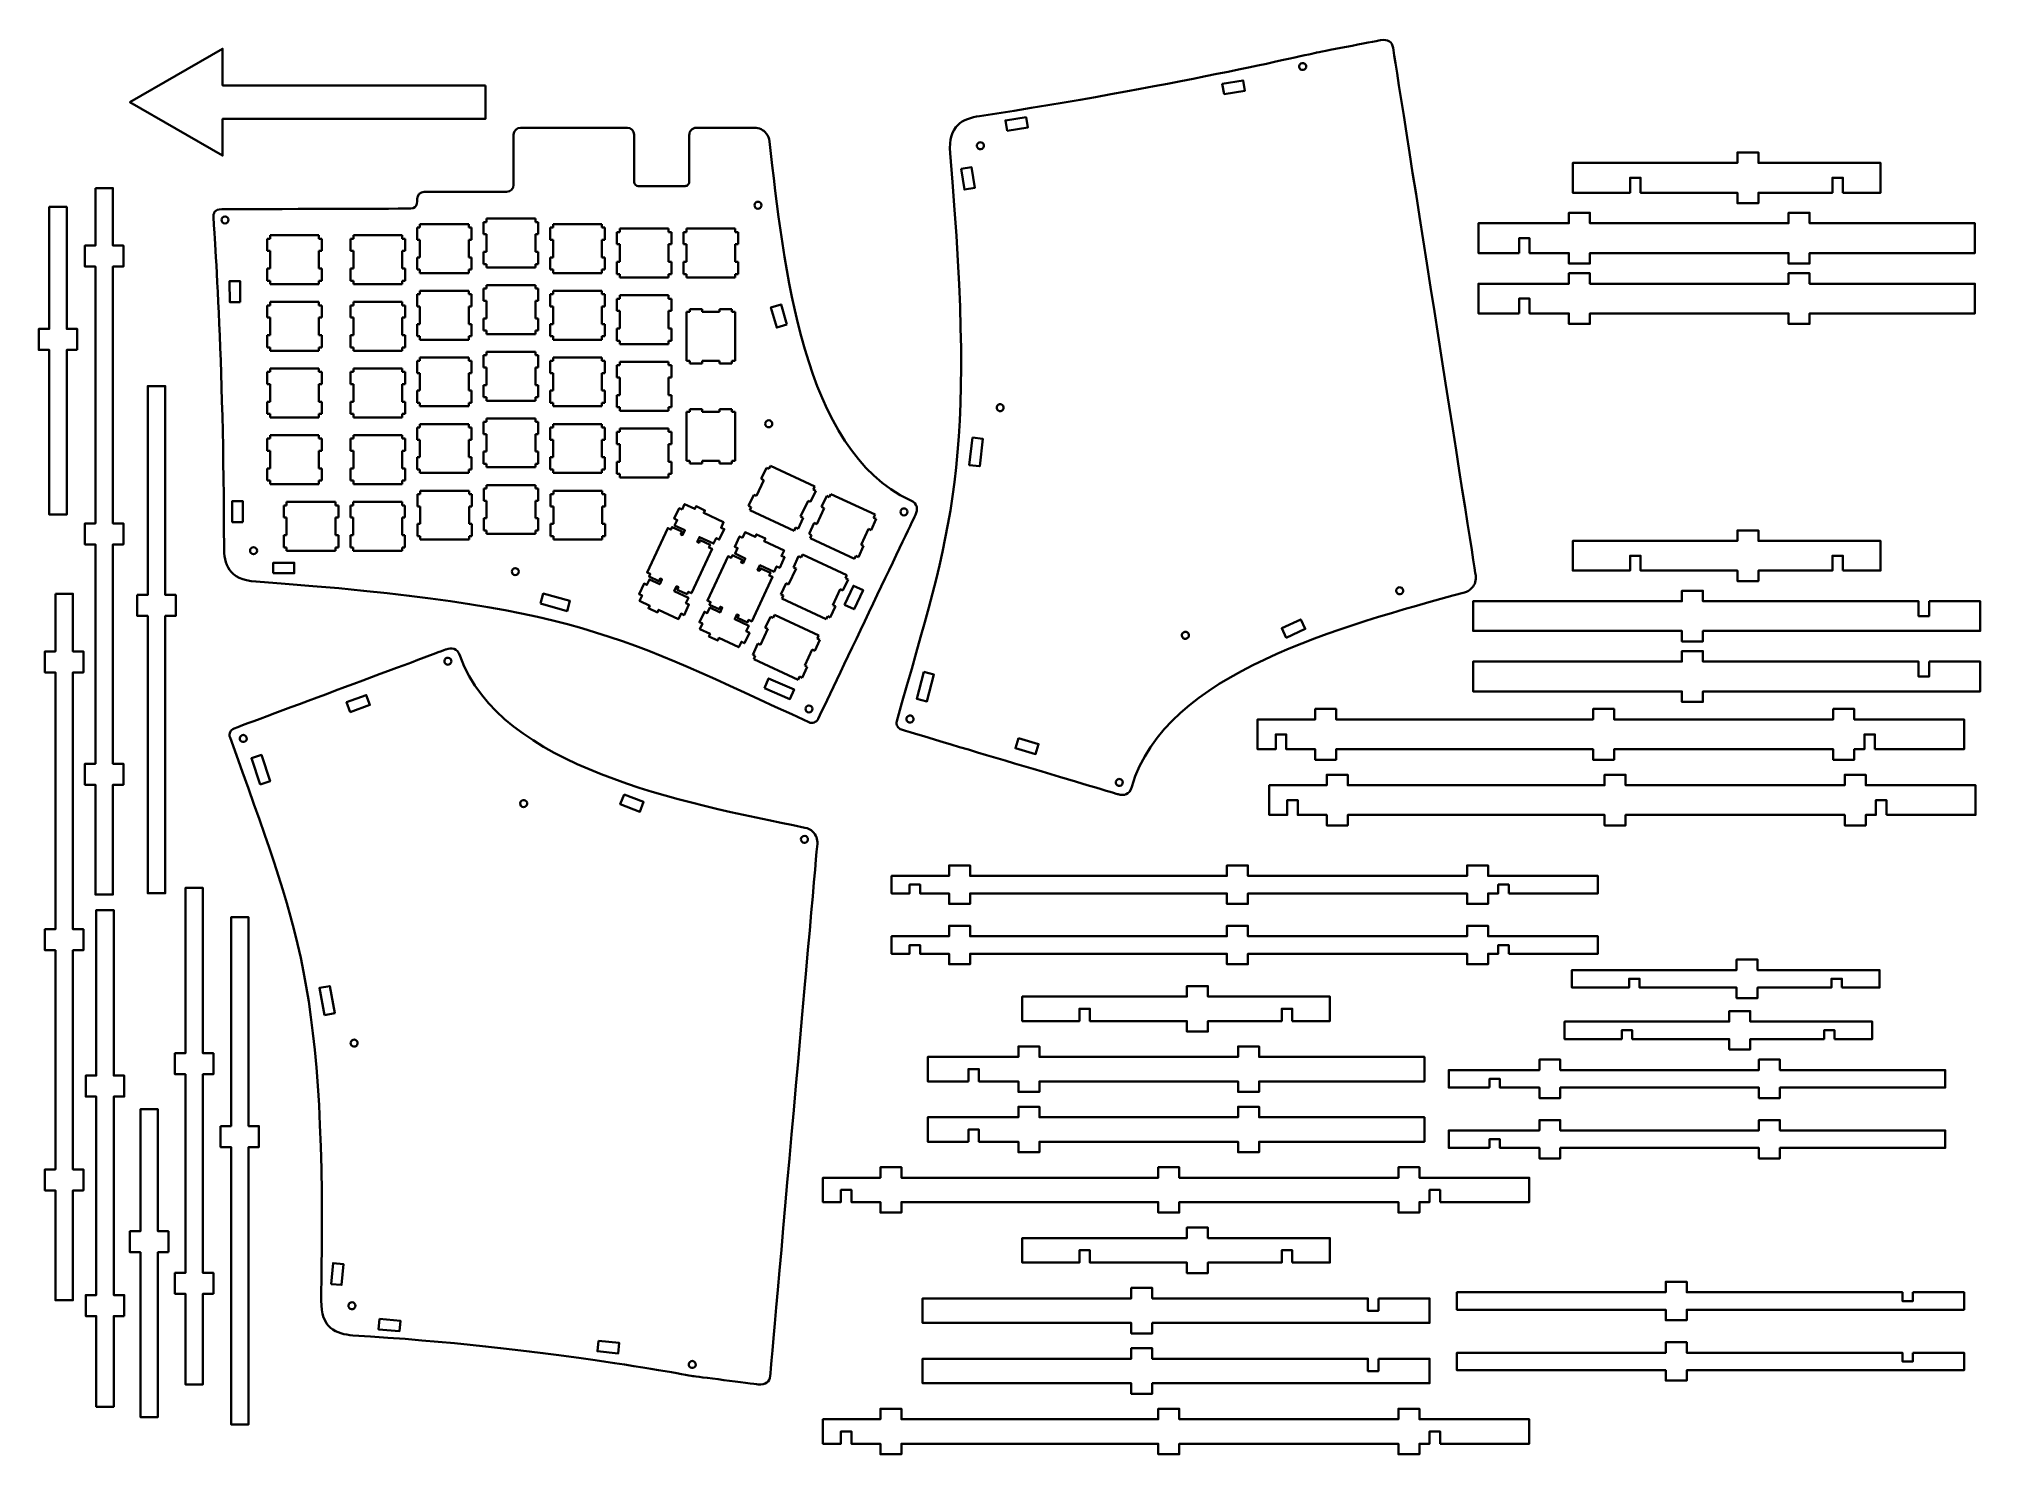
# Model space of a CAD drawing. Header units: inches. Extents: x -169 to 386, y -355 to 50.
import ezdxf

# ---------------------------------------------------------------- set-up
doc = ezdxf.new("R2010")
doc.units = ezdxf.units.IN
doc.header["$MEASUREMENT"] = 0
doc.layers.add('Lager 1', color=7, linetype='Continuous')

# ---------------------------------------------------------------- blocks, each defined once
blk = doc.blocks.new('block 3')
at = {"layer": 'Lager 1', "color": 178, "lineweight": 35, "true_color": 0x000001}
blk.add_open_spline([(-116.37, -95.12), (-116.37, -40.83), (-119.39, -2.15), (-119.39, -0.94), (-119.39, 0.26), (-119.28, 1.45), (-116.99, 1.45), (-114.7, 1.45), (-66.13, 1.62), (-63.72, 1.62), (-61.31, 1.62), (-61.14, 2.59), (-61.14, 4.21), (-61.14, 4.21), (-61.14, 4.42), (-61.14, 4.42), (-61.14, 5.52), (-60.24, 6.42), (-59.14, 6.42), (-59.14, 6.42), (-36.09, 6.42), (-36.09, 6.42), (-36.09, 6.42), (-35.55, 6.42), (-35.55, 6.42), (-34.45, 6.42), (-33.55, 7.31), (-33.55, 8.42), (-33.55, 8.42), (-33.55, 22.76), (-33.55, 22.76), (-33.55, 23.86), (-32.66, 24.75), (-31.55, 24.75), (-31.55, 24.75), (-1.09, 24.75), (-1.09, 24.75), (0.01, 24.75), (0.9, 23.86), (0.9, 22.76), (0.91, 19.09), (0.93, 11.78), (0.93, 9.22), (0.94, 8.59), (1.45, 8.08), (2.08, 8.08), (2.08, 8.08), (15.49, 8.08), (15.49, 8.08), (15.8, 8.08), (16.09, 8.2), (16.3, 8.42), (16.52, 8.64), (16.64, 8.92), (16.64, 9.23), (16.64, 11.33), (16.66, 20.17), (16.66, 22.67), (16.66, 23.14), (16.82, 23.59), (17.11, 23.96), (17.11, 23.96), (17.14, 23.99), (17.14, 23.99), (17.52, 24.47), (18.1, 24.75), (18.71, 24.75), (21.3, 24.75), (31.95, 24.75), (35.33, 24.75), (35.98, 24.75), (36.62, 24.61), (37.2, 24.33), (37.77, 24.05), (38.28, 23.65), (38.69, 23.14), (39.23, 22.47), (39.53, 21.67), (39.63, 20.82), (43.72, -15.01), (49.04, -67.49), (79.8, -81.73), (82.13, -82.81), (82.05, -84.36), (81.34, -85.95), (81.34, -85.95), (58.36, -134.18), (53.5, -144.29), (53.02, -145.27), (51.85, -145.69), (50.86, -145.23), (-2.7, -120.66), (-16.1, -111.54), (-107.22, -105.04), (-115.19, -104.47), (-116.37, -99.92), (-116.37, -95.12)], degree=3, knots=[0, 0, 0, 0, 1, 1, 1, 2, 2, 2, 3, 3, 3, 4, 4, 4, 5, 5, 5, 6, 6, 6, 7, 7, 7, 8, 8, 8, 9, 9, 9, 10, 10, 10, 11, 11, 11, 12, 12, 12, 13, 13, 13, 14, 14, 14, 15, 15, 15, 16, 16, 16, 17, 17, 17, 18, 18, 18, 19, 19, 19, 20, 20, 20, 21, 21, 21, 22, 22, 22, 23, 23, 23, 24, 24, 24, 25, 25, 25, 26, 26, 26, 27, 27, 27, 28, 28, 28, 29, 29, 29, 30, 30, 30, 31, 31, 31, 32, 32, 32, 32], dxfattribs=at)
blk = doc.blocks.new('block 4')
at = {"layer": 'Lager 1', "color": 178, "lineweight": 35, "true_color": 0x000001}
blk.add_open_spline([(35.3, 2.6), (35.3, 2.05), (35.75, 1.6), (36.3, 1.6), (36.85, 1.6), (37.3, 2.05), (37.3, 2.6), (37.3, 3.16), (36.85, 3.6), (36.3, 3.6), (35.75, 3.6), (35.3, 3.16), (35.3, 2.6)], degree=3, knots=[0, 0, 0, 0, 1, 1, 1, 2, 2, 2, 3, 3, 3, 4, 4, 4, 4], dxfattribs=at)
blk = doc.blocks.new('block 5')
at = {"layer": 'Lager 1', "color": 178, "lineweight": 35, "true_color": 0x000001}
blk.add_open_spline([(49.88, -141.42), (49.88, -141.97), (50.33, -142.42), (50.88, -142.42), (51.44, -142.42), (51.88, -141.97), (51.88, -141.42), (51.88, -140.87), (51.44, -140.42), (50.88, -140.42), (50.33, -140.42), (49.88, -140.87), (49.88, -141.42)], degree=3, knots=[0, 0, 0, 0, 1, 1, 1, 2, 2, 2, 3, 3, 3, 4, 4, 4, 4], dxfattribs=at)
blk = doc.blocks.new('block 6')
at = {"layer": 'Lager 1', "color": 178, "lineweight": 35, "true_color": 0x000001}
blk.add_open_spline([(77.04, -85.09), (77.04, -85.64), (77.49, -86.09), (78.04, -86.09), (78.59, -86.09), (79.04, -85.64), (79.04, -85.09), (79.04, -84.54), (78.59, -84.09), (78.04, -84.09), (77.49, -84.09), (77.04, -84.54), (77.04, -85.09)], degree=3, knots=[0, 0, 0, 0, 1, 1, 1, 2, 2, 2, 3, 3, 3, 4, 4, 4, 4], dxfattribs=at)
blk = doc.blocks.new('block 7')
at = {"layer": 'Lager 1', "color": 178, "lineweight": 35, "true_color": 0x000001}
blk.add_open_spline([(38.41, -59.91), (38.41, -60.46), (38.86, -60.91), (39.41, -60.91), (39.96, -60.91), (40.41, -60.46), (40.41, -59.91), (40.41, -59.36), (39.96, -58.91), (39.41, -58.91), (38.86, -58.91), (38.41, -59.36), (38.41, -59.91)], degree=3, knots=[0, 0, 0, 0, 1, 1, 1, 2, 2, 2, 3, 3, 3, 4, 4, 4, 4], dxfattribs=at)
blk = doc.blocks.new('block 8')
at = {"layer": 'Lager 1', "color": 178, "lineweight": 35, "true_color": 0x000001}
blk.add_open_spline([(-34.09, -102.17), (-34.09, -102.72), (-33.64, -103.17), (-33.09, -103.17), (-32.54, -103.17), (-32.09, -102.72), (-32.09, -102.17), (-32.09, -101.62), (-32.54, -101.17), (-33.09, -101.17), (-33.64, -101.17), (-34.09, -101.62), (-34.09, -102.17)], degree=3, knots=[0, 0, 0, 0, 1, 1, 1, 2, 2, 2, 3, 3, 3, 4, 4, 4, 4], dxfattribs=at)
blk = doc.blocks.new('block 9')
at = {"layer": 'Lager 1', "color": 178, "lineweight": 35, "true_color": 0x000001}
blk.add_open_spline([(-108.94, -96.18), (-108.94, -96.74), (-108.5, -97.18), (-107.94, -97.18), (-107.39, -97.18), (-106.94, -96.74), (-106.94, -96.18), (-106.94, -95.63), (-107.39, -95.18), (-107.94, -95.18), (-108.5, -95.18), (-108.94, -95.63), (-108.94, -96.18)], degree=3, knots=[0, 0, 0, 0, 1, 1, 1, 2, 2, 2, 3, 3, 3, 4, 4, 4, 4], dxfattribs=at)
blk = doc.blocks.new('block 10')
at = {"layer": 'Lager 1', "color": 178, "lineweight": 35, "true_color": 0x000001}
blk.add_open_spline([(-117.09, -1.62), (-117.09, -2.17), (-116.64, -2.62), (-116.09, -2.62), (-115.53, -2.62), (-115.09, -2.17), (-115.09, -1.62), (-115.09, -1.07), (-115.53, -0.62), (-116.09, -0.62), (-116.64, -0.62), (-117.09, -1.07), (-117.09, -1.62)], degree=3, knots=[0, 0, 0, 0, 1, 1, 1, 2, 2, 2, 3, 3, 3, 4, 4, 4, 4], dxfattribs=at)
blk = doc.blocks.new('block 11')
at = {"layer": 'Lager 1', "color": 178, "lineweight": 35, "true_color": 0x000001}
blk.add_lwpolyline([(-25.88, -111.33), (-18.25, -113.44), (-17.45, -110.55), (-25.08, -108.44), (-25.88, -111.33)], dxfattribs=at)
blk = doc.blocks.new('block 12')
at = {"layer": 'Lager 1', "color": 178, "lineweight": 35, "true_color": 0x000001}
blk.add_lwpolyline([(38.17, -135.45), (45.44, -138.61), (46.63, -135.86), (39.37, -132.7), (38.17, -135.45)], dxfattribs=at)
blk = doc.blocks.new('block 13')
at = {"layer": 'Lager 1', "color": 178, "lineweight": 35, "true_color": 0x000001}
blk.add_lwpolyline([(-102.29, -102.62), (-96.29, -102.62), (-96.29, -99.62), (-102.29, -99.62), (-102.29, -102.62)], dxfattribs=at)
blk = doc.blocks.new('block 14')
at = {"layer": 'Lager 1', "color": 178, "lineweight": 35, "true_color": 0x000001}
blk.add_lwpolyline([(-111.01, -87.99), (-111.01, -81.99), (-114.01, -81.99), (-114.01, -87.99), (-111.01, -87.99)], dxfattribs=at)
blk = doc.blocks.new('block 15')
at = {"layer": 'Lager 1', "color": 178, "lineweight": 35, "true_color": 0x000001}
blk.add_lwpolyline([(-111.73, -25.08), (-111.78, -19.08), (-114.78, -19.1), (-114.73, -25.1), (-111.73, -25.08)], dxfattribs=at)
blk = doc.blocks.new('block 16')
at = {"layer": 'Lager 1', "color": 178, "lineweight": 35, "true_color": 0x000001}
blk.add_lwpolyline([(44.56, -31.54), (42.9, -25.78), (40.02, -26.61), (41.68, -32.37), (44.56, -31.54)], dxfattribs=at)
blk = doc.blocks.new('block 17')
at = {"layer": 'Lager 1', "color": 178, "lineweight": 35, "true_color": 0x000001}
blk.add_lwpolyline([(61.09, -111.64), (63.81, -112.91), (66.35, -107.47), (63.63, -106.21), (61.09, -111.64)], dxfattribs=at)
blk = doc.blocks.new('block 18')
at = {"layer": 'Lager 1', "color": 178, "lineweight": 35, "true_color": 0x000001}
blk.add_lwpolyline([(-111.01, -87.99), (-111.01, -81.99), (-114.01, -81.99), (-114.01, -87.99), (-111.01, -87.99)], dxfattribs=at)
blk = doc.blocks.new('block 19')
at = {"layer": 'Lager 1', "color": 178, "lineweight": 35, "true_color": 0x000001}
blk.add_lwpolyline([(-111.73, -25.08), (-111.78, -19.08), (-114.78, -19.1), (-114.73, -25.1), (-111.73, -25.08)], dxfattribs=at)
blk = doc.blocks.new('block 20')
at = {"layer": 'Lager 1', "color": 178, "lineweight": 35, "true_color": 0x000001}
blk.add_lwpolyline([(-25.88, -111.33), (-18.25, -113.44), (-17.45, -110.55), (-25.08, -108.44), (-25.88, -111.33)], dxfattribs=at)
blk = doc.blocks.new('block 21')
at = {"layer": 'Lager 1', "color": 178, "lineweight": 35, "true_color": 0x000001}
blk.add_lwpolyline([(44.56, -31.54), (42.9, -25.78), (40.02, -26.61), (41.68, -32.37), (44.56, -31.54)], dxfattribs=at)
blk = doc.blocks.new('block 22')
at = {"layer": 'Lager 1', "color": 178, "lineweight": 35, "true_color": 0x000001}
blk.add_lwpolyline([(61.09, -111.64), (63.81, -112.91), (66.35, -107.47), (63.63, -106.21), (61.09, -111.64)], dxfattribs=at)
blk = doc.blocks.new('block 23')
at = {"layer": 'Lager 1', "color": 178, "lineweight": 35, "true_color": 0x000001}
blk.add_lwpolyline([(-84.49, -82.26), (-98.46, -82.26)], dxfattribs=at)
blk = doc.blocks.new('block 24')
at = {"layer": 'Lager 1', "color": 178, "lineweight": 35, "true_color": 0x000001}
blk.add_lwpolyline([(-98.46, -82.26), (-98.46, -83.24)], dxfattribs=at)
blk = doc.blocks.new('block 25')
at = {"layer": 'Lager 1', "color": 178, "lineweight": 35, "true_color": 0x000001}
blk.add_lwpolyline([(-98.46, -83.24), (-99.28, -83.24)], dxfattribs=at)
blk = doc.blocks.new('block 26')
at = {"layer": 'Lager 1', "color": 178, "lineweight": 35, "true_color": 0x000001}
blk.add_lwpolyline([(-99.28, -83.24), (-99.28, -86.74)], dxfattribs=at)
blk = doc.blocks.new('block 27')
at = {"layer": 'Lager 1', "color": 178, "lineweight": 35, "true_color": 0x000001}
blk.add_lwpolyline([(-99.28, -86.74), (-98.46, -86.74)], dxfattribs=at)
blk = doc.blocks.new('block 28')
at = {"layer": 'Lager 1', "color": 178, "lineweight": 35, "true_color": 0x000001}
blk.add_lwpolyline([(-98.46, -86.74), (-98.46, -91.75)], dxfattribs=at)
blk = doc.blocks.new('block 29')
at = {"layer": 'Lager 1', "color": 178, "lineweight": 35, "true_color": 0x000001}
blk.add_lwpolyline([(-98.46, -91.75), (-99.28, -91.75)], dxfattribs=at)
blk = doc.blocks.new('block 30')
at = {"layer": 'Lager 1', "color": 178, "lineweight": 35, "true_color": 0x000001}
blk.add_lwpolyline([(-99.28, -91.75), (-99.28, -95.25)], dxfattribs=at)
blk = doc.blocks.new('block 31')
at = {"layer": 'Lager 1', "color": 178, "lineweight": 35, "true_color": 0x000001}
blk.add_lwpolyline([(-99.28, -95.25), (-98.46, -95.25)], dxfattribs=at)
blk = doc.blocks.new('block 32')
at = {"layer": 'Lager 1', "color": 178, "lineweight": 35, "true_color": 0x000001}
blk.add_lwpolyline([(-98.46, -95.25), (-98.46, -96.23)], dxfattribs=at)
blk = doc.blocks.new('block 33')
at = {"layer": 'Lager 1', "color": 178, "lineweight": 35, "true_color": 0x000001}
blk.add_lwpolyline([(-98.46, -96.23), (-84.49, -96.23)], dxfattribs=at)
blk = doc.blocks.new('block 34')
at = {"layer": 'Lager 1', "color": 178, "lineweight": 35, "true_color": 0x000001}
blk.add_lwpolyline([(-84.49, -96.23), (-84.49, -95.25)], dxfattribs=at)
blk = doc.blocks.new('block 35')
at = {"layer": 'Lager 1', "color": 178, "lineweight": 35, "true_color": 0x000001}
blk.add_lwpolyline([(-84.49, -95.25), (-83.68, -95.25)], dxfattribs=at)
blk = doc.blocks.new('block 36')
at = {"layer": 'Lager 1', "color": 178, "lineweight": 35, "true_color": 0x000001}
blk.add_lwpolyline([(-83.68, -95.25), (-83.68, -91.75)], dxfattribs=at)
blk = doc.blocks.new('block 37')
at = {"layer": 'Lager 1', "color": 178, "lineweight": 35, "true_color": 0x000001}
blk.add_lwpolyline([(-83.68, -91.75), (-84.49, -91.75)], dxfattribs=at)
blk = doc.blocks.new('block 38')
at = {"layer": 'Lager 1', "color": 178, "lineweight": 35, "true_color": 0x000001}
blk.add_lwpolyline([(-84.49, -91.75), (-84.49, -86.74)], dxfattribs=at)
blk = doc.blocks.new('block 39')
at = {"layer": 'Lager 1', "color": 178, "lineweight": 35, "true_color": 0x000001}
blk.add_lwpolyline([(-84.49, -86.74), (-83.68, -86.74)], dxfattribs=at)
blk = doc.blocks.new('block 40')
at = {"layer": 'Lager 1', "color": 178, "lineweight": 35, "true_color": 0x000001}
blk.add_lwpolyline([(-83.68, -86.74), (-83.68, -83.24)], dxfattribs=at)
blk = doc.blocks.new('block 41')
at = {"layer": 'Lager 1', "color": 178, "lineweight": 35, "true_color": 0x000001}
blk.add_lwpolyline([(-83.68, -83.24), (-84.49, -83.24)], dxfattribs=at)
blk = doc.blocks.new('block 42')
at = {"layer": 'Lager 1', "color": 178, "lineweight": 35, "true_color": 0x000001}
blk.add_lwpolyline([(-84.49, -83.24), (-84.49, -82.26)], dxfattribs=at)
blk = doc.blocks.new('block 43')
at = {"layer": 'Lager 1', "color": 178, "lineweight": 35, "true_color": 0x000001}
blk.add_lwpolyline([(-65.44, -82.26), (-79.41, -82.26)], dxfattribs=at)
blk = doc.blocks.new('block 44')
at = {"layer": 'Lager 1', "color": 178, "lineweight": 35, "true_color": 0x000001}
blk.add_lwpolyline([(-79.41, -82.26), (-79.41, -83.24)], dxfattribs=at)
blk = doc.blocks.new('block 45')
at = {"layer": 'Lager 1', "color": 178, "lineweight": 35, "true_color": 0x000001}
blk.add_lwpolyline([(-79.41, -83.24), (-80.23, -83.24)], dxfattribs=at)
blk = doc.blocks.new('block 46')
at = {"layer": 'Lager 1', "color": 178, "lineweight": 35, "true_color": 0x000001}
blk.add_lwpolyline([(-80.23, -83.24), (-80.23, -86.74)], dxfattribs=at)
blk = doc.blocks.new('block 47')
at = {"layer": 'Lager 1', "color": 178, "lineweight": 35, "true_color": 0x000001}
blk.add_lwpolyline([(-80.23, -86.74), (-79.41, -86.74)], dxfattribs=at)
blk = doc.blocks.new('block 48')
at = {"layer": 'Lager 1', "color": 178, "lineweight": 35, "true_color": 0x000001}
blk.add_lwpolyline([(-79.41, -86.74), (-79.41, -91.75)], dxfattribs=at)
blk = doc.blocks.new('block 49')
at = {"layer": 'Lager 1', "color": 178, "lineweight": 35, "true_color": 0x000001}
blk.add_lwpolyline([(-79.41, -91.75), (-80.23, -91.75)], dxfattribs=at)
blk = doc.blocks.new('block 50')
at = {"layer": 'Lager 1', "color": 178, "lineweight": 35, "true_color": 0x000001}
blk.add_lwpolyline([(-80.23, -91.75), (-80.23, -95.25)], dxfattribs=at)
blk = doc.blocks.new('block 51')
at = {"layer": 'Lager 1', "color": 178, "lineweight": 35, "true_color": 0x000001}
blk.add_lwpolyline([(-80.23, -95.25), (-79.41, -95.25)], dxfattribs=at)
blk = doc.blocks.new('block 52')
at = {"layer": 'Lager 1', "color": 178, "lineweight": 35, "true_color": 0x000001}
blk.add_lwpolyline([(-79.41, -95.25), (-79.41, -96.23)], dxfattribs=at)
blk = doc.blocks.new('block 53')
at = {"layer": 'Lager 1', "color": 178, "lineweight": 35, "true_color": 0x000001}
blk.add_lwpolyline([(-79.41, -96.23), (-65.44, -96.23)], dxfattribs=at)
blk = doc.blocks.new('block 54')
at = {"layer": 'Lager 1', "color": 178, "lineweight": 35, "true_color": 0x000001}
blk.add_lwpolyline([(-65.44, -96.23), (-65.44, -95.25)], dxfattribs=at)
blk = doc.blocks.new('block 55')
at = {"layer": 'Lager 1', "color": 178, "lineweight": 35, "true_color": 0x000001}
blk.add_lwpolyline([(-65.44, -95.25), (-64.63, -95.25)], dxfattribs=at)
blk = doc.blocks.new('block 56')
at = {"layer": 'Lager 1', "color": 178, "lineweight": 35, "true_color": 0x000001}
blk.add_lwpolyline([(-64.63, -95.25), (-64.63, -91.75)], dxfattribs=at)
blk = doc.blocks.new('block 57')
at = {"layer": 'Lager 1', "color": 178, "lineweight": 35, "true_color": 0x000001}
blk.add_lwpolyline([(-64.63, -91.75), (-65.44, -91.75)], dxfattribs=at)
blk = doc.blocks.new('block 58')
at = {"layer": 'Lager 1', "color": 178, "lineweight": 35, "true_color": 0x000001}
blk.add_lwpolyline([(-65.44, -91.75), (-65.44, -86.74)], dxfattribs=at)
blk = doc.blocks.new('block 59')
at = {"layer": 'Lager 1', "color": 178, "lineweight": 35, "true_color": 0x000001}
blk.add_lwpolyline([(-65.44, -86.74), (-64.63, -86.74)], dxfattribs=at)
blk = doc.blocks.new('block 60')
at = {"layer": 'Lager 1', "color": 178, "lineweight": 35, "true_color": 0x000001}
blk.add_lwpolyline([(-64.63, -86.74), (-64.63, -83.24)], dxfattribs=at)
blk = doc.blocks.new('block 61')
at = {"layer": 'Lager 1', "color": 178, "lineweight": 35, "true_color": 0x000001}
blk.add_lwpolyline([(-64.63, -83.24), (-65.44, -83.24)], dxfattribs=at)
blk = doc.blocks.new('block 62')
at = {"layer": 'Lager 1', "color": 178, "lineweight": 35, "true_color": 0x000001}
blk.add_lwpolyline([(-65.44, -83.24), (-65.44, -82.26)], dxfattribs=at)
blk = doc.blocks.new('block 63')
at = {"layer": 'Lager 1', "color": 178, "lineweight": 35, "true_color": 0x000001}
blk.add_lwpolyline([(-46.31, -79.03), (-60.28, -79.03)], dxfattribs=at)
blk = doc.blocks.new('block 64')
at = {"layer": 'Lager 1', "color": 178, "lineweight": 35, "true_color": 0x000001}
blk.add_lwpolyline([(-60.28, -79.03), (-60.28, -80.01)], dxfattribs=at)
blk = doc.blocks.new('block 65')
at = {"layer": 'Lager 1', "color": 178, "lineweight": 35, "true_color": 0x000001}
blk.add_lwpolyline([(-60.28, -80.01), (-61.09, -80.01)], dxfattribs=at)
blk = doc.blocks.new('block 66')
at = {"layer": 'Lager 1', "color": 178, "lineweight": 35, "true_color": 0x000001}
blk.add_lwpolyline([(-61.09, -80.01), (-61.09, -83.51)], dxfattribs=at)
blk = doc.blocks.new('block 67')
at = {"layer": 'Lager 1', "color": 178, "lineweight": 35, "true_color": 0x000001}
blk.add_lwpolyline([(-61.09, -83.51), (-60.28, -83.51)], dxfattribs=at)
blk = doc.blocks.new('block 68')
at = {"layer": 'Lager 1', "color": 178, "lineweight": 35, "true_color": 0x000001}
blk.add_lwpolyline([(-60.28, -83.51), (-60.28, -88.52)], dxfattribs=at)
blk = doc.blocks.new('block 69')
at = {"layer": 'Lager 1', "color": 178, "lineweight": 35, "true_color": 0x000001}
blk.add_lwpolyline([(-60.28, -88.52), (-61.09, -88.52)], dxfattribs=at)
blk = doc.blocks.new('block 70')
at = {"layer": 'Lager 1', "color": 178, "lineweight": 35, "true_color": 0x000001}
blk.add_lwpolyline([(-61.09, -88.52), (-61.09, -92.02)], dxfattribs=at)
blk = doc.blocks.new('block 71')
at = {"layer": 'Lager 1', "color": 178, "lineweight": 35, "true_color": 0x000001}
blk.add_lwpolyline([(-61.09, -92.02), (-60.28, -92.02)], dxfattribs=at)
blk = doc.blocks.new('block 72')
at = {"layer": 'Lager 1', "color": 178, "lineweight": 35, "true_color": 0x000001}
blk.add_lwpolyline([(-60.28, -92.02), (-60.28, -93)], dxfattribs=at)
blk = doc.blocks.new('block 73')
at = {"layer": 'Lager 1', "color": 178, "lineweight": 35, "true_color": 0x000001}
blk.add_lwpolyline([(-60.28, -93), (-46.31, -93)], dxfattribs=at)
blk = doc.blocks.new('block 74')
at = {"layer": 'Lager 1', "color": 178, "lineweight": 35, "true_color": 0x000001}
blk.add_lwpolyline([(-46.31, -93), (-46.31, -92.02)], dxfattribs=at)
blk = doc.blocks.new('block 75')
at = {"layer": 'Lager 1', "color": 178, "lineweight": 35, "true_color": 0x000001}
blk.add_lwpolyline([(-46.31, -92.02), (-45.49, -92.02)], dxfattribs=at)
blk = doc.blocks.new('block 76')
at = {"layer": 'Lager 1', "color": 178, "lineweight": 35, "true_color": 0x000001}
blk.add_lwpolyline([(-45.49, -92.02), (-45.49, -88.52)], dxfattribs=at)
blk = doc.blocks.new('block 77')
at = {"layer": 'Lager 1', "color": 178, "lineweight": 35, "true_color": 0x000001}
blk.add_lwpolyline([(-45.49, -88.52), (-46.31, -88.52)], dxfattribs=at)
blk = doc.blocks.new('block 78')
at = {"layer": 'Lager 1', "color": 178, "lineweight": 35, "true_color": 0x000001}
blk.add_lwpolyline([(-46.31, -88.52), (-46.31, -83.51)], dxfattribs=at)
blk = doc.blocks.new('block 79')
at = {"layer": 'Lager 1', "color": 178, "lineweight": 35, "true_color": 0x000001}
blk.add_lwpolyline([(-46.31, -83.51), (-45.49, -83.51)], dxfattribs=at)
blk = doc.blocks.new('block 80')
at = {"layer": 'Lager 1', "color": 178, "lineweight": 35, "true_color": 0x000001}
blk.add_lwpolyline([(-45.49, -83.51), (-45.49, -80.01)], dxfattribs=at)
blk = doc.blocks.new('block 81')
at = {"layer": 'Lager 1', "color": 178, "lineweight": 35, "true_color": 0x000001}
blk.add_lwpolyline([(-45.49, -80.01), (-46.31, -80.01)], dxfattribs=at)
blk = doc.blocks.new('block 82')
at = {"layer": 'Lager 1', "color": 178, "lineweight": 35, "true_color": 0x000001}
blk.add_lwpolyline([(-46.31, -80.01), (-46.31, -79.03)], dxfattribs=at)
blk = doc.blocks.new('block 83')
at = {"layer": 'Lager 1', "color": 178, "lineweight": 35, "true_color": 0x000001}
blk.add_lwpolyline([(-27.32, -77.43), (-41.29, -77.43)], dxfattribs=at)
blk = doc.blocks.new('block 84')
at = {"layer": 'Lager 1', "color": 178, "lineweight": 35, "true_color": 0x000001}
blk.add_lwpolyline([(-41.29, -77.43), (-41.29, -78.41)], dxfattribs=at)
blk = doc.blocks.new('block 85')
at = {"layer": 'Lager 1', "color": 178, "lineweight": 35, "true_color": 0x000001}
blk.add_lwpolyline([(-41.29, -78.41), (-42.1, -78.41)], dxfattribs=at)
blk = doc.blocks.new('block 86')
at = {"layer": 'Lager 1', "color": 178, "lineweight": 35, "true_color": 0x000001}
blk.add_lwpolyline([(-42.1, -78.41), (-42.1, -81.91)], dxfattribs=at)
blk = doc.blocks.new('block 87')
at = {"layer": 'Lager 1', "color": 178, "lineweight": 35, "true_color": 0x000001}
blk.add_lwpolyline([(-42.1, -81.91), (-41.29, -81.91)], dxfattribs=at)
blk = doc.blocks.new('block 88')
at = {"layer": 'Lager 1', "color": 178, "lineweight": 35, "true_color": 0x000001}
blk.add_lwpolyline([(-41.29, -81.91), (-41.29, -86.92)], dxfattribs=at)
blk = doc.blocks.new('block 89')
at = {"layer": 'Lager 1', "color": 178, "lineweight": 35, "true_color": 0x000001}
blk.add_lwpolyline([(-41.29, -86.92), (-42.1, -86.92)], dxfattribs=at)
blk = doc.blocks.new('block 90')
at = {"layer": 'Lager 1', "color": 178, "lineweight": 35, "true_color": 0x000001}
blk.add_lwpolyline([(-42.1, -86.92), (-42.1, -90.42)], dxfattribs=at)
blk = doc.blocks.new('block 91')
at = {"layer": 'Lager 1', "color": 178, "lineweight": 35, "true_color": 0x000001}
blk.add_lwpolyline([(-42.1, -90.42), (-41.29, -90.42)], dxfattribs=at)
blk = doc.blocks.new('block 92')
at = {"layer": 'Lager 1', "color": 178, "lineweight": 35, "true_color": 0x000001}
blk.add_lwpolyline([(-41.29, -90.42), (-41.29, -91.4)], dxfattribs=at)
blk = doc.blocks.new('block 93')
at = {"layer": 'Lager 1', "color": 178, "lineweight": 35, "true_color": 0x000001}
blk.add_lwpolyline([(-41.29, -91.4), (-27.32, -91.4)], dxfattribs=at)
blk = doc.blocks.new('block 94')
at = {"layer": 'Lager 1', "color": 178, "lineweight": 35, "true_color": 0x000001}
blk.add_lwpolyline([(-27.32, -91.4), (-27.32, -90.42)], dxfattribs=at)
blk = doc.blocks.new('block 95')
at = {"layer": 'Lager 1', "color": 178, "lineweight": 35, "true_color": 0x000001}
blk.add_lwpolyline([(-27.32, -90.42), (-26.5, -90.42)], dxfattribs=at)
blk = doc.blocks.new('block 96')
at = {"layer": 'Lager 1', "color": 178, "lineweight": 35, "true_color": 0x000001}
blk.add_lwpolyline([(-26.5, -90.42), (-26.5, -86.92)], dxfattribs=at)
blk = doc.blocks.new('block 97')
at = {"layer": 'Lager 1', "color": 178, "lineweight": 35, "true_color": 0x000001}
blk.add_lwpolyline([(-26.5, -86.92), (-27.32, -86.92)], dxfattribs=at)
blk = doc.blocks.new('block 98')
at = {"layer": 'Lager 1', "color": 178, "lineweight": 35, "true_color": 0x000001}
blk.add_lwpolyline([(-27.32, -86.92), (-27.32, -81.91)], dxfattribs=at)
blk = doc.blocks.new('block 99')
at = {"layer": 'Lager 1', "color": 178, "lineweight": 35, "true_color": 0x000001}
blk.add_lwpolyline([(-27.32, -81.91), (-26.5, -81.91)], dxfattribs=at)
blk = doc.blocks.new('block 100')
at = {"layer": 'Lager 1', "color": 178, "lineweight": 35, "true_color": 0x000001}
blk.add_lwpolyline([(-26.5, -81.91), (-26.5, -78.41)], dxfattribs=at)
blk = doc.blocks.new('block 101')
at = {"layer": 'Lager 1', "color": 178, "lineweight": 35, "true_color": 0x000001}
blk.add_lwpolyline([(-26.5, -78.41), (-27.32, -78.41)], dxfattribs=at)
blk = doc.blocks.new('block 102')
at = {"layer": 'Lager 1', "color": 178, "lineweight": 35, "true_color": 0x000001}
blk.add_lwpolyline([(-27.32, -78.41), (-27.32, -77.43)], dxfattribs=at)
blk = doc.blocks.new('block 103')
at = {"layer": 'Lager 1', "color": 178, "lineweight": 35, "true_color": 0x000001}
blk.add_lwpolyline([(-8.22, -79.03), (-22.19, -79.03)], dxfattribs=at)
blk = doc.blocks.new('block 104')
at = {"layer": 'Lager 1', "color": 178, "lineweight": 35, "true_color": 0x000001}
blk.add_lwpolyline([(-22.19, -79.03), (-22.19, -80.01)], dxfattribs=at)
blk = doc.blocks.new('block 105')
at = {"layer": 'Lager 1', "color": 178, "lineweight": 35, "true_color": 0x000001}
blk.add_lwpolyline([(-22.19, -80.01), (-23, -80.01)], dxfattribs=at)
blk = doc.blocks.new('block 106')
at = {"layer": 'Lager 1', "color": 178, "lineweight": 35, "true_color": 0x000001}
blk.add_lwpolyline([(-23, -80.01), (-23, -83.51)], dxfattribs=at)
blk = doc.blocks.new('block 107')
at = {"layer": 'Lager 1', "color": 178, "lineweight": 35, "true_color": 0x000001}
blk.add_lwpolyline([(-23, -83.51), (-22.19, -83.51)], dxfattribs=at)
blk = doc.blocks.new('block 108')
at = {"layer": 'Lager 1', "color": 178, "lineweight": 35, "true_color": 0x000001}
blk.add_lwpolyline([(-22.19, -83.51), (-22.19, -88.52)], dxfattribs=at)
blk = doc.blocks.new('block 109')
at = {"layer": 'Lager 1', "color": 178, "lineweight": 35, "true_color": 0x000001}
blk.add_lwpolyline([(-22.19, -88.52), (-23, -88.52)], dxfattribs=at)
blk = doc.blocks.new('block 110')
at = {"layer": 'Lager 1', "color": 178, "lineweight": 35, "true_color": 0x000001}
blk.add_lwpolyline([(-23, -88.52), (-23, -92.02)], dxfattribs=at)
blk = doc.blocks.new('block 111')
at = {"layer": 'Lager 1', "color": 178, "lineweight": 35, "true_color": 0x000001}
blk.add_lwpolyline([(-23, -92.02), (-22.19, -92.02)], dxfattribs=at)
blk = doc.blocks.new('block 112')
at = {"layer": 'Lager 1', "color": 178, "lineweight": 35, "true_color": 0x000001}
blk.add_lwpolyline([(-22.19, -92.02), (-22.19, -93)], dxfattribs=at)
blk = doc.blocks.new('block 113')
at = {"layer": 'Lager 1', "color": 178, "lineweight": 35, "true_color": 0x000001}
blk.add_lwpolyline([(-22.19, -93), (-8.22, -93)], dxfattribs=at)
blk = doc.blocks.new('block 114')
at = {"layer": 'Lager 1', "color": 178, "lineweight": 35, "true_color": 0x000001}
blk.add_lwpolyline([(-8.22, -93), (-8.22, -92.02)], dxfattribs=at)
blk = doc.blocks.new('block 115')
at = {"layer": 'Lager 1', "color": 178, "lineweight": 35, "true_color": 0x000001}
blk.add_lwpolyline([(-8.22, -92.02), (-7.41, -92.02)], dxfattribs=at)
blk = doc.blocks.new('block 116')
at = {"layer": 'Lager 1', "color": 178, "lineweight": 35, "true_color": 0x000001}
blk.add_lwpolyline([(-7.41, -92.02), (-7.41, -88.52)], dxfattribs=at)
blk = doc.blocks.new('block 117')
at = {"layer": 'Lager 1', "color": 178, "lineweight": 35, "true_color": 0x000001}
blk.add_lwpolyline([(-7.41, -88.52), (-8.22, -88.52)], dxfattribs=at)
blk = doc.blocks.new('block 118')
at = {"layer": 'Lager 1', "color": 178, "lineweight": 35, "true_color": 0x000001}
blk.add_lwpolyline([(-8.22, -88.52), (-8.22, -83.51)], dxfattribs=at)
blk = doc.blocks.new('block 119')
at = {"layer": 'Lager 1', "color": 178, "lineweight": 35, "true_color": 0x000001}
blk.add_lwpolyline([(-8.22, -83.51), (-7.41, -83.51)], dxfattribs=at)
blk = doc.blocks.new('block 120')
at = {"layer": 'Lager 1', "color": 178, "lineweight": 35, "true_color": 0x000001}
blk.add_lwpolyline([(-7.41, -83.51), (-7.41, -80.01)], dxfattribs=at)
blk = doc.blocks.new('block 121')
at = {"layer": 'Lager 1', "color": 178, "lineweight": 35, "true_color": 0x000001}
blk.add_lwpolyline([(-7.41, -80.01), (-8.22, -80.01)], dxfattribs=at)
blk = doc.blocks.new('block 122')
at = {"layer": 'Lager 1', "color": 178, "lineweight": 35, "true_color": 0x000001}
blk.add_lwpolyline([(-8.22, -80.01), (-8.22, -79.03)], dxfattribs=at)
blk = doc.blocks.new('block 123')
at = {"layer": 'Lager 1', "color": 178, "lineweight": 35, "true_color": 0x000001}
blk.add_lwpolyline([(-89.23, -63.16), (-103.2, -63.16)], dxfattribs=at)
blk = doc.blocks.new('block 124')
at = {"layer": 'Lager 1', "color": 178, "lineweight": 35, "true_color": 0x000001}
blk.add_lwpolyline([(-103.2, -63.16), (-103.2, -64.14)], dxfattribs=at)
blk = doc.blocks.new('block 125')
at = {"layer": 'Lager 1', "color": 178, "lineweight": 35, "true_color": 0x000001}
blk.add_lwpolyline([(-103.2, -64.14), (-104.02, -64.14)], dxfattribs=at)
blk = doc.blocks.new('block 126')
at = {"layer": 'Lager 1', "color": 178, "lineweight": 35, "true_color": 0x000001}
blk.add_lwpolyline([(-104.02, -64.14), (-104.02, -67.64)], dxfattribs=at)
blk = doc.blocks.new('block 127')
at = {"layer": 'Lager 1', "color": 178, "lineweight": 35, "true_color": 0x000001}
blk.add_lwpolyline([(-104.02, -67.64), (-103.2, -67.64)], dxfattribs=at)
blk = doc.blocks.new('block 128')
at = {"layer": 'Lager 1', "color": 178, "lineweight": 35, "true_color": 0x000001}
blk.add_lwpolyline([(-103.2, -67.64), (-103.2, -72.65)], dxfattribs=at)
blk = doc.blocks.new('block 129')
at = {"layer": 'Lager 1', "color": 178, "lineweight": 35, "true_color": 0x000001}
blk.add_lwpolyline([(-103.2, -72.65), (-104.02, -72.65)], dxfattribs=at)
blk = doc.blocks.new('block 130')
at = {"layer": 'Lager 1', "color": 178, "lineweight": 35, "true_color": 0x000001}
blk.add_lwpolyline([(-104.02, -72.65), (-104.02, -76.15)], dxfattribs=at)
blk = doc.blocks.new('block 131')
at = {"layer": 'Lager 1', "color": 178, "lineweight": 35, "true_color": 0x000001}
blk.add_lwpolyline([(-104.02, -76.15), (-103.2, -76.15)], dxfattribs=at)
blk = doc.blocks.new('block 132')
at = {"layer": 'Lager 1', "color": 178, "lineweight": 35, "true_color": 0x000001}
blk.add_lwpolyline([(-103.2, -76.15), (-103.2, -77.13)], dxfattribs=at)
blk = doc.blocks.new('block 133')
at = {"layer": 'Lager 1', "color": 178, "lineweight": 35, "true_color": 0x000001}
blk.add_lwpolyline([(-103.2, -77.13), (-89.23, -77.13)], dxfattribs=at)
blk = doc.blocks.new('block 134')
at = {"layer": 'Lager 1', "color": 178, "lineweight": 35, "true_color": 0x000001}
blk.add_lwpolyline([(-89.23, -77.13), (-89.23, -76.15)], dxfattribs=at)
blk = doc.blocks.new('block 135')
at = {"layer": 'Lager 1', "color": 178, "lineweight": 35, "true_color": 0x000001}
blk.add_lwpolyline([(-89.23, -76.15), (-88.42, -76.15)], dxfattribs=at)
blk = doc.blocks.new('block 136')
at = {"layer": 'Lager 1', "color": 178, "lineweight": 35, "true_color": 0x000001}
blk.add_lwpolyline([(-88.42, -76.15), (-88.42, -72.65)], dxfattribs=at)
blk = doc.blocks.new('block 137')
at = {"layer": 'Lager 1', "color": 178, "lineweight": 35, "true_color": 0x000001}
blk.add_lwpolyline([(-88.42, -72.65), (-89.23, -72.65)], dxfattribs=at)
blk = doc.blocks.new('block 138')
at = {"layer": 'Lager 1', "color": 178, "lineweight": 35, "true_color": 0x000001}
blk.add_lwpolyline([(-89.23, -72.65), (-89.23, -67.64)], dxfattribs=at)
blk = doc.blocks.new('block 139')
at = {"layer": 'Lager 1', "color": 178, "lineweight": 35, "true_color": 0x000001}
blk.add_lwpolyline([(-89.23, -67.64), (-88.42, -67.64)], dxfattribs=at)
blk = doc.blocks.new('block 140')
at = {"layer": 'Lager 1', "color": 178, "lineweight": 35, "true_color": 0x000001}
blk.add_lwpolyline([(-88.42, -67.64), (-88.42, -64.14)], dxfattribs=at)
blk = doc.blocks.new('block 141')
at = {"layer": 'Lager 1', "color": 178, "lineweight": 35, "true_color": 0x000001}
blk.add_lwpolyline([(-88.42, -64.14), (-89.23, -64.14)], dxfattribs=at)
blk = doc.blocks.new('block 142')
at = {"layer": 'Lager 1', "color": 178, "lineweight": 35, "true_color": 0x000001}
blk.add_lwpolyline([(-89.23, -64.14), (-89.23, -63.16)], dxfattribs=at)
blk = doc.blocks.new('block 143')
at = {"layer": 'Lager 1', "color": 178, "lineweight": 35, "true_color": 0x000001}
blk.add_lwpolyline([(-46.39, -59.98), (-60.36, -59.98)], dxfattribs=at)
blk = doc.blocks.new('block 144')
at = {"layer": 'Lager 1', "color": 178, "lineweight": 35, "true_color": 0x000001}
blk.add_lwpolyline([(-60.36, -59.98), (-60.36, -60.96)], dxfattribs=at)
blk = doc.blocks.new('block 145')
at = {"layer": 'Lager 1', "color": 178, "lineweight": 35, "true_color": 0x000001}
blk.add_lwpolyline([(-60.36, -60.96), (-61.18, -60.96)], dxfattribs=at)
blk = doc.blocks.new('block 146')
at = {"layer": 'Lager 1', "color": 178, "lineweight": 35, "true_color": 0x000001}
blk.add_lwpolyline([(-61.18, -60.96), (-61.18, -64.46)], dxfattribs=at)
blk = doc.blocks.new('block 147')
at = {"layer": 'Lager 1', "color": 178, "lineweight": 35, "true_color": 0x000001}
blk.add_lwpolyline([(-61.18, -64.46), (-60.36, -64.46)], dxfattribs=at)
blk = doc.blocks.new('block 148')
at = {"layer": 'Lager 1', "color": 178, "lineweight": 35, "true_color": 0x000001}
blk.add_lwpolyline([(-60.36, -64.46), (-60.36, -69.47)], dxfattribs=at)
blk = doc.blocks.new('block 149')
at = {"layer": 'Lager 1', "color": 178, "lineweight": 35, "true_color": 0x000001}
blk.add_lwpolyline([(-60.36, -69.47), (-61.18, -69.47)], dxfattribs=at)
blk = doc.blocks.new('block 150')
at = {"layer": 'Lager 1', "color": 178, "lineweight": 35, "true_color": 0x000001}
blk.add_lwpolyline([(-61.18, -69.47), (-61.18, -72.97)], dxfattribs=at)
blk = doc.blocks.new('block 151')
at = {"layer": 'Lager 1', "color": 178, "lineweight": 35, "true_color": 0x000001}
blk.add_lwpolyline([(-61.18, -72.97), (-60.36, -72.97)], dxfattribs=at)
blk = doc.blocks.new('block 152')
at = {"layer": 'Lager 1', "color": 178, "lineweight": 35, "true_color": 0x000001}
blk.add_lwpolyline([(-60.36, -72.97), (-60.36, -73.95)], dxfattribs=at)
blk = doc.blocks.new('block 153')
at = {"layer": 'Lager 1', "color": 178, "lineweight": 35, "true_color": 0x000001}
blk.add_lwpolyline([(-60.36, -73.95), (-46.39, -73.95)], dxfattribs=at)
blk = doc.blocks.new('block 154')
at = {"layer": 'Lager 1', "color": 178, "lineweight": 35, "true_color": 0x000001}
blk.add_lwpolyline([(-46.39, -73.95), (-46.39, -72.97)], dxfattribs=at)
blk = doc.blocks.new('block 155')
at = {"layer": 'Lager 1', "color": 178, "lineweight": 35, "true_color": 0x000001}
blk.add_lwpolyline([(-46.39, -72.97), (-45.58, -72.97)], dxfattribs=at)
blk = doc.blocks.new('block 156')
at = {"layer": 'Lager 1', "color": 178, "lineweight": 35, "true_color": 0x000001}
blk.add_lwpolyline([(-45.58, -72.97), (-45.58, -69.47)], dxfattribs=at)
blk = doc.blocks.new('block 157')
at = {"layer": 'Lager 1', "color": 178, "lineweight": 35, "true_color": 0x000001}
blk.add_lwpolyline([(-45.58, -69.47), (-46.39, -69.47)], dxfattribs=at)
blk = doc.blocks.new('block 158')
at = {"layer": 'Lager 1', "color": 178, "lineweight": 35, "true_color": 0x000001}
blk.add_lwpolyline([(-46.39, -69.47), (-46.39, -64.46)], dxfattribs=at)
blk = doc.blocks.new('block 159')
at = {"layer": 'Lager 1', "color": 178, "lineweight": 35, "true_color": 0x000001}
blk.add_lwpolyline([(-46.39, -64.46), (-45.58, -64.46)], dxfattribs=at)
blk = doc.blocks.new('block 160')
at = {"layer": 'Lager 1', "color": 178, "lineweight": 35, "true_color": 0x000001}
blk.add_lwpolyline([(-45.58, -64.46), (-45.58, -60.96)], dxfattribs=at)
blk = doc.blocks.new('block 161')
at = {"layer": 'Lager 1', "color": 178, "lineweight": 35, "true_color": 0x000001}
blk.add_lwpolyline([(-45.58, -60.96), (-46.39, -60.96)], dxfattribs=at)
blk = doc.blocks.new('block 162')
at = {"layer": 'Lager 1', "color": 178, "lineweight": 35, "true_color": 0x000001}
blk.add_lwpolyline([(-46.39, -60.96), (-46.39, -59.98)], dxfattribs=at)
blk = doc.blocks.new('block 163')
at = {"layer": 'Lager 1', "color": 178, "lineweight": 35, "true_color": 0x000001}
blk.add_lwpolyline([(-27.35, -58.38), (-41.32, -58.38)], dxfattribs=at)
blk = doc.blocks.new('block 164')
at = {"layer": 'Lager 1', "color": 178, "lineweight": 35, "true_color": 0x000001}
blk.add_lwpolyline([(-41.32, -58.38), (-41.32, -59.36)], dxfattribs=at)
blk = doc.blocks.new('block 165')
at = {"layer": 'Lager 1', "color": 178, "lineweight": 35, "true_color": 0x000001}
blk.add_lwpolyline([(-41.32, -59.36), (-42.13, -59.36)], dxfattribs=at)
blk = doc.blocks.new('block 166')
at = {"layer": 'Lager 1', "color": 178, "lineweight": 35, "true_color": 0x000001}
blk.add_lwpolyline([(-42.13, -59.36), (-42.13, -62.86)], dxfattribs=at)
blk = doc.blocks.new('block 167')
at = {"layer": 'Lager 1', "color": 178, "lineweight": 35, "true_color": 0x000001}
blk.add_lwpolyline([(-42.13, -62.86), (-41.32, -62.86)], dxfattribs=at)
blk = doc.blocks.new('block 168')
at = {"layer": 'Lager 1', "color": 178, "lineweight": 35, "true_color": 0x000001}
blk.add_lwpolyline([(-41.32, -62.86), (-41.32, -67.87)], dxfattribs=at)
blk = doc.blocks.new('block 169')
at = {"layer": 'Lager 1', "color": 178, "lineweight": 35, "true_color": 0x000001}
blk.add_lwpolyline([(-41.32, -67.87), (-42.13, -67.87)], dxfattribs=at)
blk = doc.blocks.new('block 170')
at = {"layer": 'Lager 1', "color": 178, "lineweight": 35, "true_color": 0x000001}
blk.add_lwpolyline([(-42.13, -67.87), (-42.13, -71.37)], dxfattribs=at)
blk = doc.blocks.new('block 171')
at = {"layer": 'Lager 1', "color": 178, "lineweight": 35, "true_color": 0x000001}
blk.add_lwpolyline([(-42.13, -71.37), (-41.32, -71.37)], dxfattribs=at)
blk = doc.blocks.new('block 172')
at = {"layer": 'Lager 1', "color": 178, "lineweight": 35, "true_color": 0x000001}
blk.add_lwpolyline([(-41.32, -71.37), (-41.32, -72.35)], dxfattribs=at)
blk = doc.blocks.new('block 173')
at = {"layer": 'Lager 1', "color": 178, "lineweight": 35, "true_color": 0x000001}
blk.add_lwpolyline([(-41.32, -72.35), (-27.35, -72.35)], dxfattribs=at)
blk = doc.blocks.new('block 174')
at = {"layer": 'Lager 1', "color": 178, "lineweight": 35, "true_color": 0x000001}
blk.add_lwpolyline([(-27.35, -72.35), (-27.35, -71.37)], dxfattribs=at)
blk = doc.blocks.new('block 175')
at = {"layer": 'Lager 1', "color": 178, "lineweight": 35, "true_color": 0x000001}
blk.add_lwpolyline([(-27.35, -71.37), (-26.53, -71.37)], dxfattribs=at)
blk = doc.blocks.new('block 176')
at = {"layer": 'Lager 1', "color": 178, "lineweight": 35, "true_color": 0x000001}
blk.add_lwpolyline([(-26.53, -71.37), (-26.53, -67.87)], dxfattribs=at)
blk = doc.blocks.new('block 177')
at = {"layer": 'Lager 1', "color": 178, "lineweight": 35, "true_color": 0x000001}
blk.add_lwpolyline([(-26.53, -67.87), (-27.35, -67.87)], dxfattribs=at)
blk = doc.blocks.new('block 178')
at = {"layer": 'Lager 1', "color": 178, "lineweight": 35, "true_color": 0x000001}
blk.add_lwpolyline([(-27.35, -67.87), (-27.35, -62.86)], dxfattribs=at)
blk = doc.blocks.new('block 179')
at = {"layer": 'Lager 1', "color": 178, "lineweight": 35, "true_color": 0x000001}
blk.add_lwpolyline([(-27.35, -62.86), (-26.53, -62.86)], dxfattribs=at)
blk = doc.blocks.new('block 180')
at = {"layer": 'Lager 1', "color": 178, "lineweight": 35, "true_color": 0x000001}
blk.add_lwpolyline([(-26.53, -62.86), (-26.53, -59.36)], dxfattribs=at)
blk = doc.blocks.new('block 181')
at = {"layer": 'Lager 1', "color": 178, "lineweight": 35, "true_color": 0x000001}
blk.add_lwpolyline([(-26.53, -59.36), (-27.35, -59.36)], dxfattribs=at)
blk = doc.blocks.new('block 182')
at = {"layer": 'Lager 1', "color": 178, "lineweight": 35, "true_color": 0x000001}
blk.add_lwpolyline([(-27.35, -59.36), (-27.35, -58.38)], dxfattribs=at)
blk = doc.blocks.new('block 183')
at = {"layer": 'Lager 1', "color": 178, "lineweight": 35, "true_color": 0x000001}
blk.add_lwpolyline([(-8.3, -59.98), (-22.27, -59.98)], dxfattribs=at)
blk = doc.blocks.new('block 184')
at = {"layer": 'Lager 1', "color": 178, "lineweight": 35, "true_color": 0x000001}
blk.add_lwpolyline([(-22.27, -59.98), (-22.27, -60.96)], dxfattribs=at)
blk = doc.blocks.new('block 185')
at = {"layer": 'Lager 1', "color": 178, "lineweight": 35, "true_color": 0x000001}
blk.add_lwpolyline([(-22.27, -60.96), (-23.08, -60.96)], dxfattribs=at)
blk = doc.blocks.new('block 186')
at = {"layer": 'Lager 1', "color": 178, "lineweight": 35, "true_color": 0x000001}
blk.add_lwpolyline([(-23.08, -60.96), (-23.08, -64.46)], dxfattribs=at)
blk = doc.blocks.new('block 187')
at = {"layer": 'Lager 1', "color": 178, "lineweight": 35, "true_color": 0x000001}
blk.add_lwpolyline([(-23.08, -64.46), (-22.27, -64.46)], dxfattribs=at)
blk = doc.blocks.new('block 188')
at = {"layer": 'Lager 1', "color": 178, "lineweight": 35, "true_color": 0x000001}
blk.add_lwpolyline([(-22.27, -64.46), (-22.27, -69.47)], dxfattribs=at)
blk = doc.blocks.new('block 189')
at = {"layer": 'Lager 1', "color": 178, "lineweight": 35, "true_color": 0x000001}
blk.add_lwpolyline([(-22.27, -69.47), (-23.08, -69.47)], dxfattribs=at)
blk = doc.blocks.new('block 190')
at = {"layer": 'Lager 1', "color": 178, "lineweight": 35, "true_color": 0x000001}
blk.add_lwpolyline([(-23.08, -69.47), (-23.08, -72.97)], dxfattribs=at)
blk = doc.blocks.new('block 191')
at = {"layer": 'Lager 1', "color": 178, "lineweight": 35, "true_color": 0x000001}
blk.add_lwpolyline([(-23.08, -72.97), (-22.27, -72.97)], dxfattribs=at)
blk = doc.blocks.new('block 192')
at = {"layer": 'Lager 1', "color": 178, "lineweight": 35, "true_color": 0x000001}
blk.add_lwpolyline([(-22.27, -72.97), (-22.27, -73.95)], dxfattribs=at)
blk = doc.blocks.new('block 193')
at = {"layer": 'Lager 1', "color": 178, "lineweight": 35, "true_color": 0x000001}
blk.add_lwpolyline([(-22.27, -73.95), (-8.3, -73.95)], dxfattribs=at)
blk = doc.blocks.new('block 194')
at = {"layer": 'Lager 1', "color": 178, "lineweight": 35, "true_color": 0x000001}
blk.add_lwpolyline([(-8.3, -73.95), (-8.3, -72.97)], dxfattribs=at)
blk = doc.blocks.new('block 195')
at = {"layer": 'Lager 1', "color": 178, "lineweight": 35, "true_color": 0x000001}
blk.add_lwpolyline([(-8.3, -72.97), (-7.48, -72.97)], dxfattribs=at)
blk = doc.blocks.new('block 196')
at = {"layer": 'Lager 1', "color": 178, "lineweight": 35, "true_color": 0x000001}
blk.add_lwpolyline([(-7.48, -72.97), (-7.48, -69.47)], dxfattribs=at)
blk = doc.blocks.new('block 197')
at = {"layer": 'Lager 1', "color": 178, "lineweight": 35, "true_color": 0x000001}
blk.add_lwpolyline([(-7.48, -69.47), (-8.3, -69.47)], dxfattribs=at)
blk = doc.blocks.new('block 198')
at = {"layer": 'Lager 1', "color": 178, "lineweight": 35, "true_color": 0x000001}
blk.add_lwpolyline([(-8.3, -69.47), (-8.3, -64.46)], dxfattribs=at)
blk = doc.blocks.new('block 199')
at = {"layer": 'Lager 1', "color": 178, "lineweight": 35, "true_color": 0x000001}
blk.add_lwpolyline([(-8.3, -64.46), (-7.48, -64.46)], dxfattribs=at)
blk = doc.blocks.new('block 200')
at = {"layer": 'Lager 1', "color": 178, "lineweight": 35, "true_color": 0x000001}
blk.add_lwpolyline([(-7.48, -64.46), (-7.48, -60.96)], dxfattribs=at)
blk = doc.blocks.new('block 201')
at = {"layer": 'Lager 1', "color": 178, "lineweight": 35, "true_color": 0x000001}
blk.add_lwpolyline([(-7.48, -60.96), (-8.3, -60.96)], dxfattribs=at)
blk = doc.blocks.new('block 202')
at = {"layer": 'Lager 1', "color": 178, "lineweight": 35, "true_color": 0x000001}
blk.add_lwpolyline([(-8.3, -60.96), (-8.3, -59.98)], dxfattribs=at)
blk = doc.blocks.new('block 203')
at = {"layer": 'Lager 1', "color": 178, "lineweight": 35, "true_color": 0x000001}
blk.add_lwpolyline([(10.75, -61.25), (-3.22, -61.25)], dxfattribs=at)
blk = doc.blocks.new('block 204')
at = {"layer": 'Lager 1', "color": 178, "lineweight": 35, "true_color": 0x000001}
blk.add_lwpolyline([(-3.22, -61.25), (-3.22, -62.23)], dxfattribs=at)
blk = doc.blocks.new('block 205')
at = {"layer": 'Lager 1', "color": 178, "lineweight": 35, "true_color": 0x000001}
blk.add_lwpolyline([(-3.22, -62.23), (-4.03, -62.23)], dxfattribs=at)
blk = doc.blocks.new('block 206')
at = {"layer": 'Lager 1', "color": 178, "lineweight": 35, "true_color": 0x000001}
blk.add_lwpolyline([(-4.03, -62.23), (-4.03, -65.73)], dxfattribs=at)
blk = doc.blocks.new('block 207')
at = {"layer": 'Lager 1', "color": 178, "lineweight": 35, "true_color": 0x000001}
blk.add_lwpolyline([(-4.03, -65.73), (-3.22, -65.73)], dxfattribs=at)
blk = doc.blocks.new('block 208')
at = {"layer": 'Lager 1', "color": 178, "lineweight": 35, "true_color": 0x000001}
blk.add_lwpolyline([(-3.22, -65.73), (-3.22, -70.74)], dxfattribs=at)
blk = doc.blocks.new('block 209')
at = {"layer": 'Lager 1', "color": 178, "lineweight": 35, "true_color": 0x000001}
blk.add_lwpolyline([(-3.22, -70.74), (-4.03, -70.74)], dxfattribs=at)
blk = doc.blocks.new('block 210')
at = {"layer": 'Lager 1', "color": 178, "lineweight": 35, "true_color": 0x000001}
blk.add_lwpolyline([(-4.03, -70.74), (-4.03, -74.24)], dxfattribs=at)
blk = doc.blocks.new('block 211')
at = {"layer": 'Lager 1', "color": 178, "lineweight": 35, "true_color": 0x000001}
blk.add_lwpolyline([(-4.03, -74.24), (-3.22, -74.24)], dxfattribs=at)
blk = doc.blocks.new('block 212')
at = {"layer": 'Lager 1', "color": 178, "lineweight": 35, "true_color": 0x000001}
blk.add_lwpolyline([(-3.22, -74.24), (-3.22, -75.22)], dxfattribs=at)
blk = doc.blocks.new('block 213')
at = {"layer": 'Lager 1', "color": 178, "lineweight": 35, "true_color": 0x000001}
blk.add_lwpolyline([(-3.22, -75.22), (10.75, -75.22)], dxfattribs=at)
blk = doc.blocks.new('block 214')
at = {"layer": 'Lager 1', "color": 178, "lineweight": 35, "true_color": 0x000001}
blk.add_lwpolyline([(10.75, -75.22), (10.75, -74.24)], dxfattribs=at)
blk = doc.blocks.new('block 215')
at = {"layer": 'Lager 1', "color": 178, "lineweight": 35, "true_color": 0x000001}
blk.add_lwpolyline([(10.75, -74.24), (11.57, -74.24)], dxfattribs=at)
blk = doc.blocks.new('block 216')
at = {"layer": 'Lager 1', "color": 178, "lineweight": 35, "true_color": 0x000001}
blk.add_lwpolyline([(11.57, -74.24), (11.57, -70.74)], dxfattribs=at)
blk = doc.blocks.new('block 217')
at = {"layer": 'Lager 1', "color": 178, "lineweight": 35, "true_color": 0x000001}
blk.add_lwpolyline([(11.57, -70.74), (10.75, -70.74)], dxfattribs=at)
blk = doc.blocks.new('block 218')
at = {"layer": 'Lager 1', "color": 178, "lineweight": 35, "true_color": 0x000001}
blk.add_lwpolyline([(10.75, -70.74), (10.75, -65.73)], dxfattribs=at)
blk = doc.blocks.new('block 219')
at = {"layer": 'Lager 1', "color": 178, "lineweight": 35, "true_color": 0x000001}
blk.add_lwpolyline([(10.75, -65.73), (11.57, -65.73)], dxfattribs=at)
blk = doc.blocks.new('block 220')
at = {"layer": 'Lager 1', "color": 178, "lineweight": 35, "true_color": 0x000001}
blk.add_lwpolyline([(11.57, -65.73), (11.57, -62.23)], dxfattribs=at)
blk = doc.blocks.new('block 221')
at = {"layer": 'Lager 1', "color": 178, "lineweight": 35, "true_color": 0x000001}
blk.add_lwpolyline([(11.57, -62.23), (10.75, -62.23)], dxfattribs=at)
blk = doc.blocks.new('block 222')
at = {"layer": 'Lager 1', "color": 178, "lineweight": 35, "true_color": 0x000001}
blk.add_lwpolyline([(10.75, -62.23), (10.75, -61.25)], dxfattribs=at)
blk = doc.blocks.new('block 223')
at = {"layer": 'Lager 1', "color": 178, "lineweight": 35, "true_color": 0x000001}
blk.add_lwpolyline([(52.53, -77.83), (39.87, -71.93)], dxfattribs=at)
blk = doc.blocks.new('block 224')
at = {"layer": 'Lager 1', "color": 178, "lineweight": 35, "true_color": 0x000001}
blk.add_lwpolyline([(39.87, -71.93), (39.45, -72.82)], dxfattribs=at)
blk = doc.blocks.new('block 225')
at = {"layer": 'Lager 1', "color": 178, "lineweight": 35, "true_color": 0x000001}
blk.add_lwpolyline([(39.45, -72.82), (38.72, -72.47)], dxfattribs=at)
blk = doc.blocks.new('block 226')
at = {"layer": 'Lager 1', "color": 178, "lineweight": 35, "true_color": 0x000001}
blk.add_lwpolyline([(38.72, -72.47), (37.24, -75.64)], dxfattribs=at)
blk = doc.blocks.new('block 227')
at = {"layer": 'Lager 1', "color": 178, "lineweight": 35, "true_color": 0x000001}
blk.add_lwpolyline([(37.24, -75.64), (37.97, -75.99)], dxfattribs=at)
blk = doc.blocks.new('block 228')
at = {"layer": 'Lager 1', "color": 178, "lineweight": 35, "true_color": 0x000001}
blk.add_lwpolyline([(37.97, -75.99), (35.86, -80.53)], dxfattribs=at)
blk = doc.blocks.new('block 229')
at = {"layer": 'Lager 1', "color": 178, "lineweight": 35, "true_color": 0x000001}
blk.add_lwpolyline([(35.86, -80.53), (35.12, -80.18)], dxfattribs=at)
blk = doc.blocks.new('block 230')
at = {"layer": 'Lager 1', "color": 178, "lineweight": 35, "true_color": 0x000001}
blk.add_lwpolyline([(35.12, -80.18), (33.64, -83.36)], dxfattribs=at)
blk = doc.blocks.new('block 231')
at = {"layer": 'Lager 1', "color": 178, "lineweight": 35, "true_color": 0x000001}
blk.add_lwpolyline([(33.64, -83.36), (34.38, -83.7)], dxfattribs=at)
blk = doc.blocks.new('block 232')
at = {"layer": 'Lager 1', "color": 178, "lineweight": 35, "true_color": 0x000001}
blk.add_lwpolyline([(34.38, -83.7), (33.96, -84.59)], dxfattribs=at)
blk = doc.blocks.new('block 233')
at = {"layer": 'Lager 1', "color": 178, "lineweight": 35, "true_color": 0x000001}
blk.add_lwpolyline([(33.96, -84.59), (46.63, -90.49)], dxfattribs=at)
blk = doc.blocks.new('block 234')
at = {"layer": 'Lager 1', "color": 178, "lineweight": 35, "true_color": 0x000001}
blk.add_lwpolyline([(46.63, -90.49), (47.04, -89.6)], dxfattribs=at)
blk = doc.blocks.new('block 235')
at = {"layer": 'Lager 1', "color": 178, "lineweight": 35, "true_color": 0x000001}
blk.add_lwpolyline([(47.04, -89.6), (47.78, -89.95)], dxfattribs=at)
blk = doc.blocks.new('block 236')
at = {"layer": 'Lager 1', "color": 178, "lineweight": 35, "true_color": 0x000001}
blk.add_lwpolyline([(47.78, -89.95), (49.26, -86.78)], dxfattribs=at)
blk = doc.blocks.new('block 237')
at = {"layer": 'Lager 1', "color": 178, "lineweight": 35, "true_color": 0x000001}
blk.add_lwpolyline([(49.26, -86.78), (48.52, -86.43)], dxfattribs=at)
blk = doc.blocks.new('block 238')
at = {"layer": 'Lager 1', "color": 178, "lineweight": 35, "true_color": 0x000001}
blk.add_lwpolyline([(48.52, -86.43), (50.64, -81.89)], dxfattribs=at)
blk = doc.blocks.new('block 239')
at = {"layer": 'Lager 1', "color": 178, "lineweight": 35, "true_color": 0x000001}
blk.add_lwpolyline([(50.64, -81.89), (51.37, -82.24)], dxfattribs=at)
blk = doc.blocks.new('block 240')
at = {"layer": 'Lager 1', "color": 178, "lineweight": 35, "true_color": 0x000001}
blk.add_lwpolyline([(51.37, -82.24), (52.85, -79.06)], dxfattribs=at)
blk = doc.blocks.new('block 241')
at = {"layer": 'Lager 1', "color": 178, "lineweight": 35, "true_color": 0x000001}
blk.add_lwpolyline([(52.85, -79.06), (52.11, -78.72)], dxfattribs=at)
blk = doc.blocks.new('block 242')
at = {"layer": 'Lager 1', "color": 178, "lineweight": 35, "true_color": 0x000001}
blk.add_lwpolyline([(52.11, -78.72), (52.53, -77.83)], dxfattribs=at)
blk = doc.blocks.new('block 243')
at = {"layer": 'Lager 1', "color": 178, "lineweight": 35, "true_color": 0x000001}
blk.add_lwpolyline([(61.74, -103.15), (49.08, -97.24)], dxfattribs=at)
blk = doc.blocks.new('block 244')
at = {"layer": 'Lager 1', "color": 178, "lineweight": 35, "true_color": 0x000001}
blk.add_lwpolyline([(49.08, -97.24), (48.67, -98.13)], dxfattribs=at)
blk = doc.blocks.new('block 245')
at = {"layer": 'Lager 1', "color": 178, "lineweight": 35, "true_color": 0x000001}
blk.add_lwpolyline([(48.67, -98.13), (47.93, -97.79)], dxfattribs=at)
blk = doc.blocks.new('block 246')
at = {"layer": 'Lager 1', "color": 178, "lineweight": 35, "true_color": 0x000001}
blk.add_lwpolyline([(47.93, -97.79), (46.45, -100.96)], dxfattribs=at)
blk = doc.blocks.new('block 247')
at = {"layer": 'Lager 1', "color": 178, "lineweight": 35, "true_color": 0x000001}
blk.add_lwpolyline([(46.45, -100.96), (47.19, -101.3)], dxfattribs=at)
blk = doc.blocks.new('block 248')
at = {"layer": 'Lager 1', "color": 178, "lineweight": 35, "true_color": 0x000001}
blk.add_lwpolyline([(47.19, -101.3), (45.07, -105.84)], dxfattribs=at)
blk = doc.blocks.new('block 249')
at = {"layer": 'Lager 1', "color": 178, "lineweight": 35, "true_color": 0x000001}
blk.add_lwpolyline([(45.07, -105.84), (44.34, -105.5)], dxfattribs=at)
blk = doc.blocks.new('block 250')
at = {"layer": 'Lager 1', "color": 178, "lineweight": 35, "true_color": 0x000001}
blk.add_lwpolyline([(44.34, -105.5), (42.86, -108.67)], dxfattribs=at)
blk = doc.blocks.new('block 251')
at = {"layer": 'Lager 1', "color": 178, "lineweight": 35, "true_color": 0x000001}
blk.add_lwpolyline([(42.86, -108.67), (43.59, -109.01)], dxfattribs=at)
blk = doc.blocks.new('block 252')
at = {"layer": 'Lager 1', "color": 178, "lineweight": 35, "true_color": 0x000001}
blk.add_lwpolyline([(43.59, -109.01), (43.18, -109.9)], dxfattribs=at)
blk = doc.blocks.new('block 253')
at = {"layer": 'Lager 1', "color": 178, "lineweight": 35, "true_color": 0x000001}
blk.add_lwpolyline([(43.18, -109.9), (55.84, -115.81)], dxfattribs=at)
blk = doc.blocks.new('block 254')
at = {"layer": 'Lager 1', "color": 178, "lineweight": 35, "true_color": 0x000001}
blk.add_lwpolyline([(55.84, -115.81), (56.25, -114.92)], dxfattribs=at)
blk = doc.blocks.new('block 255')
at = {"layer": 'Lager 1', "color": 178, "lineweight": 35, "true_color": 0x000001}
blk.add_lwpolyline([(56.25, -114.92), (56.99, -115.26)], dxfattribs=at)
blk = doc.blocks.new('block 256')
at = {"layer": 'Lager 1', "color": 178, "lineweight": 35, "true_color": 0x000001}
blk.add_lwpolyline([(56.99, -115.26), (58.47, -112.09)], dxfattribs=at)
blk = doc.blocks.new('block 257')
at = {"layer": 'Lager 1', "color": 178, "lineweight": 35, "true_color": 0x000001}
blk.add_lwpolyline([(58.47, -112.09), (57.73, -111.75)], dxfattribs=at)
blk = doc.blocks.new('block 258')
at = {"layer": 'Lager 1', "color": 178, "lineweight": 35, "true_color": 0x000001}
blk.add_lwpolyline([(57.73, -111.75), (59.85, -107.21)], dxfattribs=at)
blk = doc.blocks.new('block 259')
at = {"layer": 'Lager 1', "color": 178, "lineweight": 35, "true_color": 0x000001}
blk.add_lwpolyline([(59.85, -107.21), (60.59, -107.55)], dxfattribs=at)
blk = doc.blocks.new('block 260')
at = {"layer": 'Lager 1', "color": 178, "lineweight": 35, "true_color": 0x000001}
blk.add_lwpolyline([(60.59, -107.55), (62.07, -104.38)], dxfattribs=at)
blk = doc.blocks.new('block 261')
at = {"layer": 'Lager 1', "color": 178, "lineweight": 35, "true_color": 0x000001}
blk.add_lwpolyline([(62.07, -104.38), (61.33, -104.03)], dxfattribs=at)
blk = doc.blocks.new('block 262')
at = {"layer": 'Lager 1', "color": 178, "lineweight": 35, "true_color": 0x000001}
blk.add_lwpolyline([(61.33, -104.03), (61.74, -103.15)], dxfattribs=at)
blk = doc.blocks.new('block 263')
at = {"layer": 'Lager 1', "color": 178, "lineweight": 35, "true_color": 0x000001}
blk.add_lwpolyline([(69.8, -85.88), (57.13, -79.98)], dxfattribs=at)
blk = doc.blocks.new('block 264')
at = {"layer": 'Lager 1', "color": 178, "lineweight": 35, "true_color": 0x000001}
blk.add_lwpolyline([(57.13, -79.98), (56.72, -80.86)], dxfattribs=at)
blk = doc.blocks.new('block 265')
at = {"layer": 'Lager 1', "color": 178, "lineweight": 35, "true_color": 0x000001}
blk.add_lwpolyline([(56.72, -80.86), (55.98, -80.52)], dxfattribs=at)
blk = doc.blocks.new('block 266')
at = {"layer": 'Lager 1', "color": 178, "lineweight": 35, "true_color": 0x000001}
blk.add_lwpolyline([(55.98, -80.52), (54.5, -83.69)], dxfattribs=at)
blk = doc.blocks.new('block 267')
at = {"layer": 'Lager 1', "color": 178, "lineweight": 35, "true_color": 0x000001}
blk.add_lwpolyline([(54.5, -83.69), (55.24, -84.04)], dxfattribs=at)
blk = doc.blocks.new('block 268')
at = {"layer": 'Lager 1', "color": 178, "lineweight": 35, "true_color": 0x000001}
blk.add_lwpolyline([(55.24, -84.04), (53.12, -88.58)], dxfattribs=at)
blk = doc.blocks.new('block 269')
at = {"layer": 'Lager 1', "color": 178, "lineweight": 35, "true_color": 0x000001}
blk.add_lwpolyline([(53.12, -88.58), (52.39, -88.23)], dxfattribs=at)
blk = doc.blocks.new('block 270')
at = {"layer": 'Lager 1', "color": 178, "lineweight": 35, "true_color": 0x000001}
blk.add_lwpolyline([(52.39, -88.23), (50.91, -91.4)], dxfattribs=at)
blk = doc.blocks.new('block 271')
at = {"layer": 'Lager 1', "color": 178, "lineweight": 35, "true_color": 0x000001}
blk.add_lwpolyline([(50.91, -91.4), (51.64, -91.75)], dxfattribs=at)
blk = doc.blocks.new('block 272')
at = {"layer": 'Lager 1', "color": 178, "lineweight": 35, "true_color": 0x000001}
blk.add_lwpolyline([(51.64, -91.75), (51.23, -92.64)], dxfattribs=at)
blk = doc.blocks.new('block 273')
at = {"layer": 'Lager 1', "color": 178, "lineweight": 35, "true_color": 0x000001}
blk.add_lwpolyline([(51.23, -92.64), (63.89, -98.54)], dxfattribs=at)
blk = doc.blocks.new('block 274')
at = {"layer": 'Lager 1', "color": 178, "lineweight": 35, "true_color": 0x000001}
blk.add_lwpolyline([(63.89, -98.54), (64.31, -97.65)], dxfattribs=at)
blk = doc.blocks.new('block 275')
at = {"layer": 'Lager 1', "color": 178, "lineweight": 35, "true_color": 0x000001}
blk.add_lwpolyline([(64.31, -97.65), (65.04, -98)], dxfattribs=at)
blk = doc.blocks.new('block 276')
at = {"layer": 'Lager 1', "color": 178, "lineweight": 35, "true_color": 0x000001}
blk.add_lwpolyline([(65.04, -98), (66.52, -94.82)], dxfattribs=at)
blk = doc.blocks.new('block 277')
at = {"layer": 'Lager 1', "color": 178, "lineweight": 35, "true_color": 0x000001}
blk.add_lwpolyline([(66.52, -94.82), (65.78, -94.48)], dxfattribs=at)
blk = doc.blocks.new('block 278')
at = {"layer": 'Lager 1', "color": 178, "lineweight": 35, "true_color": 0x000001}
blk.add_lwpolyline([(65.78, -94.48), (67.9, -89.94)], dxfattribs=at)
blk = doc.blocks.new('block 279')
at = {"layer": 'Lager 1', "color": 178, "lineweight": 35, "true_color": 0x000001}
blk.add_lwpolyline([(67.9, -89.94), (68.64, -90.28)], dxfattribs=at)
blk = doc.blocks.new('block 280')
at = {"layer": 'Lager 1', "color": 178, "lineweight": 35, "true_color": 0x000001}
blk.add_lwpolyline([(68.64, -90.28), (70.12, -87.11)], dxfattribs=at)
blk = doc.blocks.new('block 281')
at = {"layer": 'Lager 1', "color": 178, "lineweight": 35, "true_color": 0x000001}
blk.add_lwpolyline([(70.12, -87.11), (69.38, -86.77)], dxfattribs=at)
blk = doc.blocks.new('block 282')
at = {"layer": 'Lager 1', "color": 178, "lineweight": 35, "true_color": 0x000001}
blk.add_lwpolyline([(69.38, -86.77), (69.8, -85.88)], dxfattribs=at)
blk = doc.blocks.new('block 283')
at = {"layer": 'Lager 1', "color": 178, "lineweight": 35, "true_color": 0x000001}
blk.add_lwpolyline([(53.69, -120.41), (41.03, -114.51)], dxfattribs=at)
blk = doc.blocks.new('block 284')
at = {"layer": 'Lager 1', "color": 178, "lineweight": 35, "true_color": 0x000001}
blk.add_lwpolyline([(41.03, -114.51), (40.62, -115.4)], dxfattribs=at)
blk = doc.blocks.new('block 285')
at = {"layer": 'Lager 1', "color": 178, "lineweight": 35, "true_color": 0x000001}
blk.add_lwpolyline([(40.62, -115.4), (39.88, -115.05)], dxfattribs=at)
blk = doc.blocks.new('block 286')
at = {"layer": 'Lager 1', "color": 178, "lineweight": 35, "true_color": 0x000001}
blk.add_lwpolyline([(39.88, -115.05), (38.4, -118.22)], dxfattribs=at)
blk = doc.blocks.new('block 287')
at = {"layer": 'Lager 1', "color": 178, "lineweight": 35, "true_color": 0x000001}
blk.add_lwpolyline([(38.4, -118.22), (39.14, -118.57)], dxfattribs=at)
blk = doc.blocks.new('block 288')
at = {"layer": 'Lager 1', "color": 178, "lineweight": 35, "true_color": 0x000001}
blk.add_lwpolyline([(39.14, -118.57), (37.02, -123.11)], dxfattribs=at)
blk = doc.blocks.new('block 289')
at = {"layer": 'Lager 1', "color": 178, "lineweight": 35, "true_color": 0x000001}
blk.add_lwpolyline([(37.02, -123.11), (36.28, -122.76)], dxfattribs=at)
blk = doc.blocks.new('block 290')
at = {"layer": 'Lager 1', "color": 178, "lineweight": 35, "true_color": 0x000001}
blk.add_lwpolyline([(36.28, -122.76), (34.81, -125.94)], dxfattribs=at)
blk = doc.blocks.new('block 291')
at = {"layer": 'Lager 1', "color": 178, "lineweight": 35, "true_color": 0x000001}
blk.add_lwpolyline([(34.81, -125.94), (35.54, -126.28)], dxfattribs=at)
blk = doc.blocks.new('block 292')
at = {"layer": 'Lager 1', "color": 178, "lineweight": 35, "true_color": 0x000001}
blk.add_lwpolyline([(35.54, -126.28), (35.13, -127.17)], dxfattribs=at)
blk = doc.blocks.new('block 293')
at = {"layer": 'Lager 1', "color": 178, "lineweight": 35, "true_color": 0x000001}
blk.add_lwpolyline([(35.13, -127.17), (47.79, -133.07)], dxfattribs=at)
blk = doc.blocks.new('block 294')
at = {"layer": 'Lager 1', "color": 178, "lineweight": 35, "true_color": 0x000001}
blk.add_lwpolyline([(47.79, -133.07), (48.2, -132.18)], dxfattribs=at)
blk = doc.blocks.new('block 295')
at = {"layer": 'Lager 1', "color": 178, "lineweight": 35, "true_color": 0x000001}
blk.add_lwpolyline([(48.2, -132.18), (48.94, -132.53)], dxfattribs=at)
blk = doc.blocks.new('block 296')
at = {"layer": 'Lager 1', "color": 178, "lineweight": 35, "true_color": 0x000001}
blk.add_lwpolyline([(48.94, -132.53), (50.42, -129.36)], dxfattribs=at)
blk = doc.blocks.new('block 297')
at = {"layer": 'Lager 1', "color": 178, "lineweight": 35, "true_color": 0x000001}
blk.add_lwpolyline([(50.42, -129.36), (49.68, -129.01)], dxfattribs=at)
blk = doc.blocks.new('block 298')
at = {"layer": 'Lager 1', "color": 178, "lineweight": 35, "true_color": 0x000001}
blk.add_lwpolyline([(49.68, -129.01), (51.8, -124.47)], dxfattribs=at)
blk = doc.blocks.new('block 299')
at = {"layer": 'Lager 1', "color": 178, "lineweight": 35, "true_color": 0x000001}
blk.add_lwpolyline([(51.8, -124.47), (52.54, -124.82)], dxfattribs=at)
blk = doc.blocks.new('block 300')
at = {"layer": 'Lager 1', "color": 178, "lineweight": 35, "true_color": 0x000001}
blk.add_lwpolyline([(52.54, -124.82), (54.01, -121.64)], dxfattribs=at)
blk = doc.blocks.new('block 301')
at = {"layer": 'Lager 1', "color": 178, "lineweight": 35, "true_color": 0x000001}
blk.add_lwpolyline([(54.01, -121.64), (53.28, -121.3)], dxfattribs=at)
blk = doc.blocks.new('block 302')
at = {"layer": 'Lager 1', "color": 178, "lineweight": 35, "true_color": 0x000001}
blk.add_lwpolyline([(53.28, -121.3), (53.69, -120.41)], dxfattribs=at)
blk = doc.blocks.new('block 303')
at = {"layer": 'Lager 1', "color": 178, "lineweight": 35, "true_color": 0x000001}
blk.add_lwpolyline([(-89.23, -44.11), (-103.2, -44.11)], dxfattribs=at)
blk = doc.blocks.new('block 304')
at = {"layer": 'Lager 1', "color": 178, "lineweight": 35, "true_color": 0x000001}
blk.add_lwpolyline([(-103.2, -44.11), (-103.2, -45.09)], dxfattribs=at)
blk = doc.blocks.new('block 305')
at = {"layer": 'Lager 1', "color": 178, "lineweight": 35, "true_color": 0x000001}
blk.add_lwpolyline([(-103.2, -45.09), (-104.02, -45.09)], dxfattribs=at)
blk = doc.blocks.new('block 306')
at = {"layer": 'Lager 1', "color": 178, "lineweight": 35, "true_color": 0x000001}
blk.add_lwpolyline([(-104.02, -45.09), (-104.02, -48.59)], dxfattribs=at)
blk = doc.blocks.new('block 307')
at = {"layer": 'Lager 1', "color": 178, "lineweight": 35, "true_color": 0x000001}
blk.add_lwpolyline([(-104.02, -48.59), (-103.2, -48.59)], dxfattribs=at)
blk = doc.blocks.new('block 308')
at = {"layer": 'Lager 1', "color": 178, "lineweight": 35, "true_color": 0x000001}
blk.add_lwpolyline([(-103.2, -48.59), (-103.2, -53.6)], dxfattribs=at)
blk = doc.blocks.new('block 309')
at = {"layer": 'Lager 1', "color": 178, "lineweight": 35, "true_color": 0x000001}
blk.add_lwpolyline([(-103.2, -53.6), (-104.02, -53.6)], dxfattribs=at)
blk = doc.blocks.new('block 310')
at = {"layer": 'Lager 1', "color": 178, "lineweight": 35, "true_color": 0x000001}
blk.add_lwpolyline([(-104.02, -53.6), (-104.02, -57.1)], dxfattribs=at)
blk = doc.blocks.new('block 311')
at = {"layer": 'Lager 1', "color": 178, "lineweight": 35, "true_color": 0x000001}
blk.add_lwpolyline([(-104.02, -57.1), (-103.2, -57.1)], dxfattribs=at)
blk = doc.blocks.new('block 312')
at = {"layer": 'Lager 1', "color": 178, "lineweight": 35, "true_color": 0x000001}
blk.add_lwpolyline([(-103.2, -57.1), (-103.2, -58.08)], dxfattribs=at)
blk = doc.blocks.new('block 313')
at = {"layer": 'Lager 1', "color": 178, "lineweight": 35, "true_color": 0x000001}
blk.add_lwpolyline([(-103.2, -58.08), (-89.23, -58.08)], dxfattribs=at)
blk = doc.blocks.new('block 314')
at = {"layer": 'Lager 1', "color": 178, "lineweight": 35, "true_color": 0x000001}
blk.add_lwpolyline([(-89.23, -58.08), (-89.23, -57.1)], dxfattribs=at)
blk = doc.blocks.new('block 315')
at = {"layer": 'Lager 1', "color": 178, "lineweight": 35, "true_color": 0x000001}
blk.add_lwpolyline([(-89.23, -57.1), (-88.42, -57.1)], dxfattribs=at)
blk = doc.blocks.new('block 316')
at = {"layer": 'Lager 1', "color": 178, "lineweight": 35, "true_color": 0x000001}
blk.add_lwpolyline([(-88.42, -57.1), (-88.42, -53.6)], dxfattribs=at)
blk = doc.blocks.new('block 317')
at = {"layer": 'Lager 1', "color": 178, "lineweight": 35, "true_color": 0x000001}
blk.add_lwpolyline([(-88.42, -53.6), (-89.23, -53.6)], dxfattribs=at)
blk = doc.blocks.new('block 318')
at = {"layer": 'Lager 1', "color": 178, "lineweight": 35, "true_color": 0x000001}
blk.add_lwpolyline([(-89.23, -53.6), (-89.23, -48.59)], dxfattribs=at)
blk = doc.blocks.new('block 319')
at = {"layer": 'Lager 1', "color": 178, "lineweight": 35, "true_color": 0x000001}
blk.add_lwpolyline([(-89.23, -48.59), (-88.42, -48.59)], dxfattribs=at)
blk = doc.blocks.new('block 320')
at = {"layer": 'Lager 1', "color": 178, "lineweight": 35, "true_color": 0x000001}
blk.add_lwpolyline([(-88.42, -48.59), (-88.42, -45.09)], dxfattribs=at)
blk = doc.blocks.new('block 321')
at = {"layer": 'Lager 1', "color": 178, "lineweight": 35, "true_color": 0x000001}
blk.add_lwpolyline([(-88.42, -45.09), (-89.23, -45.09)], dxfattribs=at)
blk = doc.blocks.new('block 322')
at = {"layer": 'Lager 1', "color": 178, "lineweight": 35, "true_color": 0x000001}
blk.add_lwpolyline([(-89.23, -45.09), (-89.23, -44.11)], dxfattribs=at)
blk = doc.blocks.new('block 323')
at = {"layer": 'Lager 1', "color": 178, "lineweight": 35, "true_color": 0x000001}
blk.add_lwpolyline([(-46.39, -40.93), (-60.36, -40.93)], dxfattribs=at)
blk = doc.blocks.new('block 324')
at = {"layer": 'Lager 1', "color": 178, "lineweight": 35, "true_color": 0x000001}
blk.add_lwpolyline([(-60.36, -40.93), (-60.36, -41.91)], dxfattribs=at)
blk = doc.blocks.new('block 325')
at = {"layer": 'Lager 1', "color": 178, "lineweight": 35, "true_color": 0x000001}
blk.add_lwpolyline([(-60.36, -41.91), (-61.18, -41.91)], dxfattribs=at)
blk = doc.blocks.new('block 326')
at = {"layer": 'Lager 1', "color": 178, "lineweight": 35, "true_color": 0x000001}
blk.add_lwpolyline([(-61.18, -41.91), (-61.18, -45.41)], dxfattribs=at)
blk = doc.blocks.new('block 327')
at = {"layer": 'Lager 1', "color": 178, "lineweight": 35, "true_color": 0x000001}
blk.add_lwpolyline([(-61.18, -45.41), (-60.36, -45.41)], dxfattribs=at)
blk = doc.blocks.new('block 328')
at = {"layer": 'Lager 1', "color": 178, "lineweight": 35, "true_color": 0x000001}
blk.add_lwpolyline([(-60.36, -45.41), (-60.36, -50.42)], dxfattribs=at)
blk = doc.blocks.new('block 329')
at = {"layer": 'Lager 1', "color": 178, "lineweight": 35, "true_color": 0x000001}
blk.add_lwpolyline([(-60.36, -50.42), (-61.18, -50.42)], dxfattribs=at)
blk = doc.blocks.new('block 330')
at = {"layer": 'Lager 1', "color": 178, "lineweight": 35, "true_color": 0x000001}
blk.add_lwpolyline([(-61.18, -50.42), (-61.18, -53.92)], dxfattribs=at)
blk = doc.blocks.new('block 331')
at = {"layer": 'Lager 1', "color": 178, "lineweight": 35, "true_color": 0x000001}
blk.add_lwpolyline([(-61.18, -53.92), (-60.36, -53.92)], dxfattribs=at)
blk = doc.blocks.new('block 332')
at = {"layer": 'Lager 1', "color": 178, "lineweight": 35, "true_color": 0x000001}
blk.add_lwpolyline([(-60.36, -53.92), (-60.36, -54.9)], dxfattribs=at)
blk = doc.blocks.new('block 333')
at = {"layer": 'Lager 1', "color": 178, "lineweight": 35, "true_color": 0x000001}
blk.add_lwpolyline([(-60.36, -54.9), (-46.39, -54.9)], dxfattribs=at)
blk = doc.blocks.new('block 334')
at = {"layer": 'Lager 1', "color": 178, "lineweight": 35, "true_color": 0x000001}
blk.add_lwpolyline([(-46.39, -54.9), (-46.39, -53.92)], dxfattribs=at)
blk = doc.blocks.new('block 335')
at = {"layer": 'Lager 1', "color": 178, "lineweight": 35, "true_color": 0x000001}
blk.add_lwpolyline([(-46.39, -53.92), (-45.58, -53.92)], dxfattribs=at)
blk = doc.blocks.new('block 336')
at = {"layer": 'Lager 1', "color": 178, "lineweight": 35, "true_color": 0x000001}
blk.add_lwpolyline([(-45.58, -53.92), (-45.58, -50.42)], dxfattribs=at)
blk = doc.blocks.new('block 337')
at = {"layer": 'Lager 1', "color": 178, "lineweight": 35, "true_color": 0x000001}
blk.add_lwpolyline([(-45.58, -50.42), (-46.39, -50.42)], dxfattribs=at)
blk = doc.blocks.new('block 338')
at = {"layer": 'Lager 1', "color": 178, "lineweight": 35, "true_color": 0x000001}
blk.add_lwpolyline([(-46.39, -50.42), (-46.39, -45.41)], dxfattribs=at)
blk = doc.blocks.new('block 339')
at = {"layer": 'Lager 1', "color": 178, "lineweight": 35, "true_color": 0x000001}
blk.add_lwpolyline([(-46.39, -45.41), (-45.58, -45.41)], dxfattribs=at)
blk = doc.blocks.new('block 340')
at = {"layer": 'Lager 1', "color": 178, "lineweight": 35, "true_color": 0x000001}
blk.add_lwpolyline([(-45.58, -45.41), (-45.58, -41.91)], dxfattribs=at)
blk = doc.blocks.new('block 341')
at = {"layer": 'Lager 1', "color": 178, "lineweight": 35, "true_color": 0x000001}
blk.add_lwpolyline([(-45.58, -41.91), (-46.39, -41.91)], dxfattribs=at)
blk = doc.blocks.new('block 342')
at = {"layer": 'Lager 1', "color": 178, "lineweight": 35, "true_color": 0x000001}
blk.add_lwpolyline([(-46.39, -41.91), (-46.39, -40.93)], dxfattribs=at)
blk = doc.blocks.new('block 343')
at = {"layer": 'Lager 1', "color": 178, "lineweight": 35, "true_color": 0x000001}
blk.add_lwpolyline([(-27.35, -39.33), (-41.32, -39.33)], dxfattribs=at)
blk = doc.blocks.new('block 344')
at = {"layer": 'Lager 1', "color": 178, "lineweight": 35, "true_color": 0x000001}
blk.add_lwpolyline([(-41.32, -39.33), (-41.32, -40.31)], dxfattribs=at)
blk = doc.blocks.new('block 345')
at = {"layer": 'Lager 1', "color": 178, "lineweight": 35, "true_color": 0x000001}
blk.add_lwpolyline([(-41.32, -40.31), (-42.13, -40.31)], dxfattribs=at)
blk = doc.blocks.new('block 346')
at = {"layer": 'Lager 1', "color": 178, "lineweight": 35, "true_color": 0x000001}
blk.add_lwpolyline([(-42.13, -40.31), (-42.13, -43.81)], dxfattribs=at)
blk = doc.blocks.new('block 347')
at = {"layer": 'Lager 1', "color": 178, "lineweight": 35, "true_color": 0x000001}
blk.add_lwpolyline([(-42.13, -43.81), (-41.32, -43.81)], dxfattribs=at)
blk = doc.blocks.new('block 348')
at = {"layer": 'Lager 1', "color": 178, "lineweight": 35, "true_color": 0x000001}
blk.add_lwpolyline([(-41.32, -43.81), (-41.32, -48.82)], dxfattribs=at)
blk = doc.blocks.new('block 349')
at = {"layer": 'Lager 1', "color": 178, "lineweight": 35, "true_color": 0x000001}
blk.add_lwpolyline([(-41.32, -48.82), (-42.13, -48.82)], dxfattribs=at)
blk = doc.blocks.new('block 350')
at = {"layer": 'Lager 1', "color": 178, "lineweight": 35, "true_color": 0x000001}
blk.add_lwpolyline([(-42.13, -48.82), (-42.13, -52.32)], dxfattribs=at)
blk = doc.blocks.new('block 351')
at = {"layer": 'Lager 1', "color": 178, "lineweight": 35, "true_color": 0x000001}
blk.add_lwpolyline([(-42.13, -52.32), (-41.32, -52.32)], dxfattribs=at)
blk = doc.blocks.new('block 352')
at = {"layer": 'Lager 1', "color": 178, "lineweight": 35, "true_color": 0x000001}
blk.add_lwpolyline([(-41.32, -52.32), (-41.32, -53.3)], dxfattribs=at)
blk = doc.blocks.new('block 353')
at = {"layer": 'Lager 1', "color": 178, "lineweight": 35, "true_color": 0x000001}
blk.add_lwpolyline([(-41.32, -53.3), (-27.35, -53.3)], dxfattribs=at)
blk = doc.blocks.new('block 354')
at = {"layer": 'Lager 1', "color": 178, "lineweight": 35, "true_color": 0x000001}
blk.add_lwpolyline([(-27.35, -53.3), (-27.35, -52.32)], dxfattribs=at)
blk = doc.blocks.new('block 355')
at = {"layer": 'Lager 1', "color": 178, "lineweight": 35, "true_color": 0x000001}
blk.add_lwpolyline([(-27.35, -52.32), (-26.53, -52.32)], dxfattribs=at)
blk = doc.blocks.new('block 356')
at = {"layer": 'Lager 1', "color": 178, "lineweight": 35, "true_color": 0x000001}
blk.add_lwpolyline([(-26.53, -52.32), (-26.53, -48.82)], dxfattribs=at)
blk = doc.blocks.new('block 357')
at = {"layer": 'Lager 1', "color": 178, "lineweight": 35, "true_color": 0x000001}
blk.add_lwpolyline([(-26.53, -48.82), (-27.35, -48.82)], dxfattribs=at)
blk = doc.blocks.new('block 358')
at = {"layer": 'Lager 1', "color": 178, "lineweight": 35, "true_color": 0x000001}
blk.add_lwpolyline([(-27.35, -48.82), (-27.35, -43.81)], dxfattribs=at)
blk = doc.blocks.new('block 359')
at = {"layer": 'Lager 1', "color": 178, "lineweight": 35, "true_color": 0x000001}
blk.add_lwpolyline([(-27.35, -43.81), (-26.53, -43.81)], dxfattribs=at)
blk = doc.blocks.new('block 360')
at = {"layer": 'Lager 1', "color": 178, "lineweight": 35, "true_color": 0x000001}
blk.add_lwpolyline([(-26.53, -43.81), (-26.53, -40.31)], dxfattribs=at)
blk = doc.blocks.new('block 361')
at = {"layer": 'Lager 1', "color": 178, "lineweight": 35, "true_color": 0x000001}
blk.add_lwpolyline([(-26.53, -40.31), (-27.35, -40.31)], dxfattribs=at)
blk = doc.blocks.new('block 362')
at = {"layer": 'Lager 1', "color": 178, "lineweight": 35, "true_color": 0x000001}
blk.add_lwpolyline([(-27.35, -40.31), (-27.35, -39.33)], dxfattribs=at)
blk = doc.blocks.new('block 363')
at = {"layer": 'Lager 1', "color": 178, "lineweight": 35, "true_color": 0x000001}
blk.add_lwpolyline([(-8.3, -40.93), (-22.27, -40.93)], dxfattribs=at)
blk = doc.blocks.new('block 364')
at = {"layer": 'Lager 1', "color": 178, "lineweight": 35, "true_color": 0x000001}
blk.add_lwpolyline([(-22.27, -40.93), (-22.27, -41.91)], dxfattribs=at)
blk = doc.blocks.new('block 365')
at = {"layer": 'Lager 1', "color": 178, "lineweight": 35, "true_color": 0x000001}
blk.add_lwpolyline([(-22.27, -41.91), (-23.08, -41.91)], dxfattribs=at)
blk = doc.blocks.new('block 366')
at = {"layer": 'Lager 1', "color": 178, "lineweight": 35, "true_color": 0x000001}
blk.add_lwpolyline([(-23.08, -41.91), (-23.08, -45.41)], dxfattribs=at)
blk = doc.blocks.new('block 367')
at = {"layer": 'Lager 1', "color": 178, "lineweight": 35, "true_color": 0x000001}
blk.add_lwpolyline([(-23.08, -45.41), (-22.27, -45.41)], dxfattribs=at)
blk = doc.blocks.new('block 368')
at = {"layer": 'Lager 1', "color": 178, "lineweight": 35, "true_color": 0x000001}
blk.add_lwpolyline([(-22.27, -45.41), (-22.27, -50.42)], dxfattribs=at)
blk = doc.blocks.new('block 369')
at = {"layer": 'Lager 1', "color": 178, "lineweight": 35, "true_color": 0x000001}
blk.add_lwpolyline([(-22.27, -50.42), (-23.08, -50.42)], dxfattribs=at)
blk = doc.blocks.new('block 370')
at = {"layer": 'Lager 1', "color": 178, "lineweight": 35, "true_color": 0x000001}
blk.add_lwpolyline([(-23.08, -50.42), (-23.08, -53.92)], dxfattribs=at)
blk = doc.blocks.new('block 371')
at = {"layer": 'Lager 1', "color": 178, "lineweight": 35, "true_color": 0x000001}
blk.add_lwpolyline([(-23.08, -53.92), (-22.27, -53.92)], dxfattribs=at)
blk = doc.blocks.new('block 372')
at = {"layer": 'Lager 1', "color": 178, "lineweight": 35, "true_color": 0x000001}
blk.add_lwpolyline([(-22.27, -53.92), (-22.27, -54.9)], dxfattribs=at)
blk = doc.blocks.new('block 373')
at = {"layer": 'Lager 1', "color": 178, "lineweight": 35, "true_color": 0x000001}
blk.add_lwpolyline([(-22.27, -54.9), (-8.3, -54.9)], dxfattribs=at)
blk = doc.blocks.new('block 374')
at = {"layer": 'Lager 1', "color": 178, "lineweight": 35, "true_color": 0x000001}
blk.add_lwpolyline([(-8.3, -54.9), (-8.3, -53.92)], dxfattribs=at)
blk = doc.blocks.new('block 375')
at = {"layer": 'Lager 1', "color": 178, "lineweight": 35, "true_color": 0x000001}
blk.add_lwpolyline([(-8.3, -53.92), (-7.48, -53.92)], dxfattribs=at)
blk = doc.blocks.new('block 376')
at = {"layer": 'Lager 1', "color": 178, "lineweight": 35, "true_color": 0x000001}
blk.add_lwpolyline([(-7.48, -53.92), (-7.48, -50.42)], dxfattribs=at)
blk = doc.blocks.new('block 377')
at = {"layer": 'Lager 1', "color": 178, "lineweight": 35, "true_color": 0x000001}
blk.add_lwpolyline([(-7.48, -50.42), (-8.3, -50.42)], dxfattribs=at)
blk = doc.blocks.new('block 378')
at = {"layer": 'Lager 1', "color": 178, "lineweight": 35, "true_color": 0x000001}
blk.add_lwpolyline([(-8.3, -50.42), (-8.3, -45.41)], dxfattribs=at)
blk = doc.blocks.new('block 379')
at = {"layer": 'Lager 1', "color": 178, "lineweight": 35, "true_color": 0x000001}
blk.add_lwpolyline([(-8.3, -45.41), (-7.48, -45.41)], dxfattribs=at)
blk = doc.blocks.new('block 380')
at = {"layer": 'Lager 1', "color": 178, "lineweight": 35, "true_color": 0x000001}
blk.add_lwpolyline([(-7.48, -45.41), (-7.48, -41.91)], dxfattribs=at)
blk = doc.blocks.new('block 381')
at = {"layer": 'Lager 1', "color": 178, "lineweight": 35, "true_color": 0x000001}
blk.add_lwpolyline([(-7.48, -41.91), (-8.3, -41.91)], dxfattribs=at)
blk = doc.blocks.new('block 382')
at = {"layer": 'Lager 1', "color": 178, "lineweight": 35, "true_color": 0x000001}
blk.add_lwpolyline([(-8.3, -41.91), (-8.3, -40.93)], dxfattribs=at)
blk = doc.blocks.new('block 383')
at = {"layer": 'Lager 1', "color": 178, "lineweight": 35, "true_color": 0x000001}
blk.add_lwpolyline([(10.75, -42.2), (-3.22, -42.2)], dxfattribs=at)
blk = doc.blocks.new('block 384')
at = {"layer": 'Lager 1', "color": 178, "lineweight": 35, "true_color": 0x000001}
blk.add_lwpolyline([(-3.22, -42.2), (-3.22, -43.18)], dxfattribs=at)
blk = doc.blocks.new('block 385')
at = {"layer": 'Lager 1', "color": 178, "lineweight": 35, "true_color": 0x000001}
blk.add_lwpolyline([(-3.22, -43.18), (-4.03, -43.18)], dxfattribs=at)
blk = doc.blocks.new('block 386')
at = {"layer": 'Lager 1', "color": 178, "lineweight": 35, "true_color": 0x000001}
blk.add_lwpolyline([(-4.03, -43.18), (-4.03, -46.68)], dxfattribs=at)
blk = doc.blocks.new('block 387')
at = {"layer": 'Lager 1', "color": 178, "lineweight": 35, "true_color": 0x000001}
blk.add_lwpolyline([(-4.03, -46.68), (-3.22, -46.68)], dxfattribs=at)
blk = doc.blocks.new('block 388')
at = {"layer": 'Lager 1', "color": 178, "lineweight": 35, "true_color": 0x000001}
blk.add_lwpolyline([(-3.22, -46.68), (-3.22, -51.69)], dxfattribs=at)
blk = doc.blocks.new('block 389')
at = {"layer": 'Lager 1', "color": 178, "lineweight": 35, "true_color": 0x000001}
blk.add_lwpolyline([(-3.22, -51.69), (-4.03, -51.69)], dxfattribs=at)
blk = doc.blocks.new('block 390')
at = {"layer": 'Lager 1', "color": 178, "lineweight": 35, "true_color": 0x000001}
blk.add_lwpolyline([(-4.03, -51.69), (-4.03, -55.19)], dxfattribs=at)
blk = doc.blocks.new('block 391')
at = {"layer": 'Lager 1', "color": 178, "lineweight": 35, "true_color": 0x000001}
blk.add_lwpolyline([(-4.03, -55.19), (-3.22, -55.19)], dxfattribs=at)
blk = doc.blocks.new('block 392')
at = {"layer": 'Lager 1', "color": 178, "lineweight": 35, "true_color": 0x000001}
blk.add_lwpolyline([(-3.22, -55.19), (-3.22, -56.17)], dxfattribs=at)
blk = doc.blocks.new('block 393')
at = {"layer": 'Lager 1', "color": 178, "lineweight": 35, "true_color": 0x000001}
blk.add_lwpolyline([(-3.22, -56.17), (10.75, -56.17)], dxfattribs=at)
blk = doc.blocks.new('block 394')
at = {"layer": 'Lager 1', "color": 178, "lineweight": 35, "true_color": 0x000001}
blk.add_lwpolyline([(10.75, -56.17), (10.75, -55.19)], dxfattribs=at)
blk = doc.blocks.new('block 395')
at = {"layer": 'Lager 1', "color": 178, "lineweight": 35, "true_color": 0x000001}
blk.add_lwpolyline([(10.75, -55.19), (11.57, -55.19)], dxfattribs=at)
blk = doc.blocks.new('block 396')
at = {"layer": 'Lager 1', "color": 178, "lineweight": 35, "true_color": 0x000001}
blk.add_lwpolyline([(11.57, -55.19), (11.57, -51.69)], dxfattribs=at)
blk = doc.blocks.new('block 397')
at = {"layer": 'Lager 1', "color": 178, "lineweight": 35, "true_color": 0x000001}
blk.add_lwpolyline([(11.57, -51.69), (10.75, -51.69)], dxfattribs=at)
blk = doc.blocks.new('block 398')
at = {"layer": 'Lager 1', "color": 178, "lineweight": 35, "true_color": 0x000001}
blk.add_lwpolyline([(10.75, -51.69), (10.75, -46.68)], dxfattribs=at)
blk = doc.blocks.new('block 399')
at = {"layer": 'Lager 1', "color": 178, "lineweight": 35, "true_color": 0x000001}
blk.add_lwpolyline([(10.75, -46.68), (11.57, -46.68)], dxfattribs=at)
blk = doc.blocks.new('block 400')
at = {"layer": 'Lager 1', "color": 178, "lineweight": 35, "true_color": 0x000001}
blk.add_lwpolyline([(11.57, -46.68), (11.57, -43.18)], dxfattribs=at)
blk = doc.blocks.new('block 401')
at = {"layer": 'Lager 1', "color": 178, "lineweight": 35, "true_color": 0x000001}
blk.add_lwpolyline([(11.57, -43.18), (10.75, -43.18)], dxfattribs=at)
blk = doc.blocks.new('block 402')
at = {"layer": 'Lager 1', "color": 178, "lineweight": 35, "true_color": 0x000001}
blk.add_lwpolyline([(10.75, -43.18), (10.75, -42.2)], dxfattribs=at)
blk = doc.blocks.new('block 403')
at = {"layer": 'Lager 1', "color": 178, "lineweight": 35, "true_color": 0x000001}
blk.add_lwpolyline([(-89.23, -25.06), (-103.2, -25.06)], dxfattribs=at)
blk = doc.blocks.new('block 404')
at = {"layer": 'Lager 1', "color": 178, "lineweight": 35, "true_color": 0x000001}
blk.add_lwpolyline([(-103.2, -25.06), (-103.2, -26.04)], dxfattribs=at)
blk = doc.blocks.new('block 405')
at = {"layer": 'Lager 1', "color": 178, "lineweight": 35, "true_color": 0x000001}
blk.add_lwpolyline([(-103.2, -26.04), (-104.02, -26.04)], dxfattribs=at)
blk = doc.blocks.new('block 406')
at = {"layer": 'Lager 1', "color": 178, "lineweight": 35, "true_color": 0x000001}
blk.add_lwpolyline([(-104.02, -26.04), (-104.02, -29.54)], dxfattribs=at)
blk = doc.blocks.new('block 407')
at = {"layer": 'Lager 1', "color": 178, "lineweight": 35, "true_color": 0x000001}
blk.add_lwpolyline([(-104.02, -29.54), (-103.2, -29.54)], dxfattribs=at)
blk = doc.blocks.new('block 408')
at = {"layer": 'Lager 1', "color": 178, "lineweight": 35, "true_color": 0x000001}
blk.add_lwpolyline([(-103.2, -29.54), (-103.2, -34.55)], dxfattribs=at)
blk = doc.blocks.new('block 409')
at = {"layer": 'Lager 1', "color": 178, "lineweight": 35, "true_color": 0x000001}
blk.add_lwpolyline([(-103.2, -34.55), (-104.02, -34.55)], dxfattribs=at)
blk = doc.blocks.new('block 410')
at = {"layer": 'Lager 1', "color": 178, "lineweight": 35, "true_color": 0x000001}
blk.add_lwpolyline([(-104.02, -34.55), (-104.02, -38.05)], dxfattribs=at)
blk = doc.blocks.new('block 411')
at = {"layer": 'Lager 1', "color": 178, "lineweight": 35, "true_color": 0x000001}
blk.add_lwpolyline([(-104.02, -38.05), (-103.2, -38.05)], dxfattribs=at)
blk = doc.blocks.new('block 412')
at = {"layer": 'Lager 1', "color": 178, "lineweight": 35, "true_color": 0x000001}
blk.add_lwpolyline([(-103.2, -38.05), (-103.2, -39.03)], dxfattribs=at)
blk = doc.blocks.new('block 413')
at = {"layer": 'Lager 1', "color": 178, "lineweight": 35, "true_color": 0x000001}
blk.add_lwpolyline([(-103.2, -39.03), (-89.23, -39.03)], dxfattribs=at)
blk = doc.blocks.new('block 414')
at = {"layer": 'Lager 1', "color": 178, "lineweight": 35, "true_color": 0x000001}
blk.add_lwpolyline([(-89.23, -39.03), (-89.23, -38.05)], dxfattribs=at)
blk = doc.blocks.new('block 415')
at = {"layer": 'Lager 1', "color": 178, "lineweight": 35, "true_color": 0x000001}
blk.add_lwpolyline([(-89.23, -38.05), (-88.42, -38.05)], dxfattribs=at)
blk = doc.blocks.new('block 416')
at = {"layer": 'Lager 1', "color": 178, "lineweight": 35, "true_color": 0x000001}
blk.add_lwpolyline([(-88.42, -38.05), (-88.42, -34.55)], dxfattribs=at)
blk = doc.blocks.new('block 417')
at = {"layer": 'Lager 1', "color": 178, "lineweight": 35, "true_color": 0x000001}
blk.add_lwpolyline([(-88.42, -34.55), (-89.23, -34.55)], dxfattribs=at)
blk = doc.blocks.new('block 418')
at = {"layer": 'Lager 1', "color": 178, "lineweight": 35, "true_color": 0x000001}
blk.add_lwpolyline([(-89.23, -34.55), (-89.23, -29.54)], dxfattribs=at)
blk = doc.blocks.new('block 419')
at = {"layer": 'Lager 1', "color": 178, "lineweight": 35, "true_color": 0x000001}
blk.add_lwpolyline([(-89.23, -29.54), (-88.42, -29.54)], dxfattribs=at)
blk = doc.blocks.new('block 420')
at = {"layer": 'Lager 1', "color": 178, "lineweight": 35, "true_color": 0x000001}
blk.add_lwpolyline([(-88.42, -29.54), (-88.42, -26.04)], dxfattribs=at)
blk = doc.blocks.new('block 421')
at = {"layer": 'Lager 1', "color": 178, "lineweight": 35, "true_color": 0x000001}
blk.add_lwpolyline([(-88.42, -26.04), (-89.23, -26.04)], dxfattribs=at)
blk = doc.blocks.new('block 422')
at = {"layer": 'Lager 1', "color": 178, "lineweight": 35, "true_color": 0x000001}
blk.add_lwpolyline([(-89.23, -26.04), (-89.23, -25.06)], dxfattribs=at)
blk = doc.blocks.new('block 423')
at = {"layer": 'Lager 1', "color": 178, "lineweight": 35, "true_color": 0x000001}
blk.add_lwpolyline([(-46.39, -21.88), (-60.36, -21.88)], dxfattribs=at)
blk = doc.blocks.new('block 424')
at = {"layer": 'Lager 1', "color": 178, "lineweight": 35, "true_color": 0x000001}
blk.add_lwpolyline([(-60.36, -21.88), (-60.36, -22.86)], dxfattribs=at)
blk = doc.blocks.new('block 425')
at = {"layer": 'Lager 1', "color": 178, "lineweight": 35, "true_color": 0x000001}
blk.add_lwpolyline([(-60.36, -22.86), (-61.18, -22.86)], dxfattribs=at)
blk = doc.blocks.new('block 426')
at = {"layer": 'Lager 1', "color": 178, "lineweight": 35, "true_color": 0x000001}
blk.add_lwpolyline([(-61.18, -22.86), (-61.18, -26.36)], dxfattribs=at)
blk = doc.blocks.new('block 427')
at = {"layer": 'Lager 1', "color": 178, "lineweight": 35, "true_color": 0x000001}
blk.add_lwpolyline([(-61.18, -26.36), (-60.36, -26.36)], dxfattribs=at)
blk = doc.blocks.new('block 428')
at = {"layer": 'Lager 1', "color": 178, "lineweight": 35, "true_color": 0x000001}
blk.add_lwpolyline([(-60.36, -26.36), (-60.36, -31.37)], dxfattribs=at)
blk = doc.blocks.new('block 429')
at = {"layer": 'Lager 1', "color": 178, "lineweight": 35, "true_color": 0x000001}
blk.add_lwpolyline([(-60.36, -31.37), (-61.18, -31.37)], dxfattribs=at)
blk = doc.blocks.new('block 430')
at = {"layer": 'Lager 1', "color": 178, "lineweight": 35, "true_color": 0x000001}
blk.add_lwpolyline([(-61.18, -31.37), (-61.18, -34.87)], dxfattribs=at)
blk = doc.blocks.new('block 431')
at = {"layer": 'Lager 1', "color": 178, "lineweight": 35, "true_color": 0x000001}
blk.add_lwpolyline([(-61.18, -34.87), (-60.36, -34.87)], dxfattribs=at)
blk = doc.blocks.new('block 432')
at = {"layer": 'Lager 1', "color": 178, "lineweight": 35, "true_color": 0x000001}
blk.add_lwpolyline([(-60.36, -34.87), (-60.36, -35.85)], dxfattribs=at)
blk = doc.blocks.new('block 433')
at = {"layer": 'Lager 1', "color": 178, "lineweight": 35, "true_color": 0x000001}
blk.add_lwpolyline([(-60.36, -35.85), (-46.39, -35.85)], dxfattribs=at)
blk = doc.blocks.new('block 434')
at = {"layer": 'Lager 1', "color": 178, "lineweight": 35, "true_color": 0x000001}
blk.add_lwpolyline([(-46.39, -35.85), (-46.39, -34.87)], dxfattribs=at)
blk = doc.blocks.new('block 435')
at = {"layer": 'Lager 1', "color": 178, "lineweight": 35, "true_color": 0x000001}
blk.add_lwpolyline([(-46.39, -34.87), (-45.58, -34.87)], dxfattribs=at)
blk = doc.blocks.new('block 436')
at = {"layer": 'Lager 1', "color": 178, "lineweight": 35, "true_color": 0x000001}
blk.add_lwpolyline([(-45.58, -34.87), (-45.58, -31.37)], dxfattribs=at)
blk = doc.blocks.new('block 437')
at = {"layer": 'Lager 1', "color": 178, "lineweight": 35, "true_color": 0x000001}
blk.add_lwpolyline([(-45.58, -31.37), (-46.39, -31.37)], dxfattribs=at)
blk = doc.blocks.new('block 438')
at = {"layer": 'Lager 1', "color": 178, "lineweight": 35, "true_color": 0x000001}
blk.add_lwpolyline([(-46.39, -31.37), (-46.39, -26.36)], dxfattribs=at)
blk = doc.blocks.new('block 439')
at = {"layer": 'Lager 1', "color": 178, "lineweight": 35, "true_color": 0x000001}
blk.add_lwpolyline([(-46.39, -26.36), (-45.58, -26.36)], dxfattribs=at)
blk = doc.blocks.new('block 440')
at = {"layer": 'Lager 1', "color": 178, "lineweight": 35, "true_color": 0x000001}
blk.add_lwpolyline([(-45.58, -26.36), (-45.58, -22.86)], dxfattribs=at)
blk = doc.blocks.new('block 441')
at = {"layer": 'Lager 1', "color": 178, "lineweight": 35, "true_color": 0x000001}
blk.add_lwpolyline([(-45.58, -22.86), (-46.39, -22.86)], dxfattribs=at)
blk = doc.blocks.new('block 442')
at = {"layer": 'Lager 1', "color": 178, "lineweight": 35, "true_color": 0x000001}
blk.add_lwpolyline([(-46.39, -22.86), (-46.39, -21.88)], dxfattribs=at)
blk = doc.blocks.new('block 443')
at = {"layer": 'Lager 1', "color": 178, "lineweight": 35, "true_color": 0x000001}
blk.add_lwpolyline([(-27.35, -20.28), (-41.32, -20.28)], dxfattribs=at)
blk = doc.blocks.new('block 444')
at = {"layer": 'Lager 1', "color": 178, "lineweight": 35, "true_color": 0x000001}
blk.add_lwpolyline([(-41.32, -20.28), (-41.32, -21.26)], dxfattribs=at)
blk = doc.blocks.new('block 445')
at = {"layer": 'Lager 1', "color": 178, "lineweight": 35, "true_color": 0x000001}
blk.add_lwpolyline([(-41.32, -21.26), (-42.13, -21.26)], dxfattribs=at)
blk = doc.blocks.new('block 446')
at = {"layer": 'Lager 1', "color": 178, "lineweight": 35, "true_color": 0x000001}
blk.add_lwpolyline([(-42.13, -21.26), (-42.13, -24.76)], dxfattribs=at)
blk = doc.blocks.new('block 447')
at = {"layer": 'Lager 1', "color": 178, "lineweight": 35, "true_color": 0x000001}
blk.add_lwpolyline([(-42.13, -24.76), (-41.32, -24.76)], dxfattribs=at)
blk = doc.blocks.new('block 448')
at = {"layer": 'Lager 1', "color": 178, "lineweight": 35, "true_color": 0x000001}
blk.add_lwpolyline([(-41.32, -24.76), (-41.32, -29.77)], dxfattribs=at)
blk = doc.blocks.new('block 449')
at = {"layer": 'Lager 1', "color": 178, "lineweight": 35, "true_color": 0x000001}
blk.add_lwpolyline([(-41.32, -29.77), (-42.13, -29.77)], dxfattribs=at)
blk = doc.blocks.new('block 450')
at = {"layer": 'Lager 1', "color": 178, "lineweight": 35, "true_color": 0x000001}
blk.add_lwpolyline([(-42.13, -29.77), (-42.13, -33.27)], dxfattribs=at)
blk = doc.blocks.new('block 451')
at = {"layer": 'Lager 1', "color": 178, "lineweight": 35, "true_color": 0x000001}
blk.add_lwpolyline([(-42.13, -33.27), (-41.32, -33.27)], dxfattribs=at)
blk = doc.blocks.new('block 452')
at = {"layer": 'Lager 1', "color": 178, "lineweight": 35, "true_color": 0x000001}
blk.add_lwpolyline([(-41.32, -33.27), (-41.32, -34.25)], dxfattribs=at)
blk = doc.blocks.new('block 453')
at = {"layer": 'Lager 1', "color": 178, "lineweight": 35, "true_color": 0x000001}
blk.add_lwpolyline([(-41.32, -34.25), (-27.35, -34.25)], dxfattribs=at)
blk = doc.blocks.new('block 454')
at = {"layer": 'Lager 1', "color": 178, "lineweight": 35, "true_color": 0x000001}
blk.add_lwpolyline([(-27.35, -34.25), (-27.35, -33.27)], dxfattribs=at)
blk = doc.blocks.new('block 455')
at = {"layer": 'Lager 1', "color": 178, "lineweight": 35, "true_color": 0x000001}
blk.add_lwpolyline([(-27.35, -33.27), (-26.53, -33.27)], dxfattribs=at)
blk = doc.blocks.new('block 456')
at = {"layer": 'Lager 1', "color": 178, "lineweight": 35, "true_color": 0x000001}
blk.add_lwpolyline([(-26.53, -33.27), (-26.53, -29.77)], dxfattribs=at)
blk = doc.blocks.new('block 457')
at = {"layer": 'Lager 1', "color": 178, "lineweight": 35, "true_color": 0x000001}
blk.add_lwpolyline([(-26.53, -29.77), (-27.35, -29.77)], dxfattribs=at)
blk = doc.blocks.new('block 458')
at = {"layer": 'Lager 1', "color": 178, "lineweight": 35, "true_color": 0x000001}
blk.add_lwpolyline([(-27.35, -29.77), (-27.35, -24.76)], dxfattribs=at)
blk = doc.blocks.new('block 459')
at = {"layer": 'Lager 1', "color": 178, "lineweight": 35, "true_color": 0x000001}
blk.add_lwpolyline([(-27.35, -24.76), (-26.53, -24.76)], dxfattribs=at)
blk = doc.blocks.new('block 460')
at = {"layer": 'Lager 1', "color": 178, "lineweight": 35, "true_color": 0x000001}
blk.add_lwpolyline([(-26.53, -24.76), (-26.53, -21.26)], dxfattribs=at)
blk = doc.blocks.new('block 461')
at = {"layer": 'Lager 1', "color": 178, "lineweight": 35, "true_color": 0x000001}
blk.add_lwpolyline([(-26.53, -21.26), (-27.35, -21.26)], dxfattribs=at)
blk = doc.blocks.new('block 462')
at = {"layer": 'Lager 1', "color": 178, "lineweight": 35, "true_color": 0x000001}
blk.add_lwpolyline([(-27.35, -21.26), (-27.35, -20.28)], dxfattribs=at)
blk = doc.blocks.new('block 463')
at = {"layer": 'Lager 1', "color": 178, "lineweight": 35, "true_color": 0x000001}
blk.add_lwpolyline([(-8.3, -21.88), (-22.27, -21.88)], dxfattribs=at)
blk = doc.blocks.new('block 464')
at = {"layer": 'Lager 1', "color": 178, "lineweight": 35, "true_color": 0x000001}
blk.add_lwpolyline([(-22.27, -21.88), (-22.27, -22.86)], dxfattribs=at)
blk = doc.blocks.new('block 465')
at = {"layer": 'Lager 1', "color": 178, "lineweight": 35, "true_color": 0x000001}
blk.add_lwpolyline([(-22.27, -22.86), (-23.08, -22.86)], dxfattribs=at)
blk = doc.blocks.new('block 466')
at = {"layer": 'Lager 1', "color": 178, "lineweight": 35, "true_color": 0x000001}
blk.add_lwpolyline([(-23.08, -22.86), (-23.08, -26.36)], dxfattribs=at)
blk = doc.blocks.new('block 467')
at = {"layer": 'Lager 1', "color": 178, "lineweight": 35, "true_color": 0x000001}
blk.add_lwpolyline([(-23.08, -26.36), (-22.27, -26.36)], dxfattribs=at)
blk = doc.blocks.new('block 468')
at = {"layer": 'Lager 1', "color": 178, "lineweight": 35, "true_color": 0x000001}
blk.add_lwpolyline([(-22.27, -26.36), (-22.27, -31.37)], dxfattribs=at)
blk = doc.blocks.new('block 469')
at = {"layer": 'Lager 1', "color": 178, "lineweight": 35, "true_color": 0x000001}
blk.add_lwpolyline([(-22.27, -31.37), (-23.08, -31.37)], dxfattribs=at)
blk = doc.blocks.new('block 470')
at = {"layer": 'Lager 1', "color": 178, "lineweight": 35, "true_color": 0x000001}
blk.add_lwpolyline([(-23.08, -31.37), (-23.08, -34.87)], dxfattribs=at)
blk = doc.blocks.new('block 471')
at = {"layer": 'Lager 1', "color": 178, "lineweight": 35, "true_color": 0x000001}
blk.add_lwpolyline([(-23.08, -34.87), (-22.27, -34.87)], dxfattribs=at)
blk = doc.blocks.new('block 472')
at = {"layer": 'Lager 1', "color": 178, "lineweight": 35, "true_color": 0x000001}
blk.add_lwpolyline([(-22.27, -34.87), (-22.27, -35.85)], dxfattribs=at)
blk = doc.blocks.new('block 473')
at = {"layer": 'Lager 1', "color": 178, "lineweight": 35, "true_color": 0x000001}
blk.add_lwpolyline([(-22.27, -35.85), (-8.3, -35.85)], dxfattribs=at)
blk = doc.blocks.new('block 474')
at = {"layer": 'Lager 1', "color": 178, "lineweight": 35, "true_color": 0x000001}
blk.add_lwpolyline([(-8.3, -35.85), (-8.3, -34.87)], dxfattribs=at)
blk = doc.blocks.new('block 475')
at = {"layer": 'Lager 1', "color": 178, "lineweight": 35, "true_color": 0x000001}
blk.add_lwpolyline([(-8.3, -34.87), (-7.48, -34.87)], dxfattribs=at)
blk = doc.blocks.new('block 476')
at = {"layer": 'Lager 1', "color": 178, "lineweight": 35, "true_color": 0x000001}
blk.add_lwpolyline([(-7.48, -34.87), (-7.48, -31.37)], dxfattribs=at)
blk = doc.blocks.new('block 477')
at = {"layer": 'Lager 1', "color": 178, "lineweight": 35, "true_color": 0x000001}
blk.add_lwpolyline([(-7.48, -31.37), (-8.3, -31.37)], dxfattribs=at)
blk = doc.blocks.new('block 478')
at = {"layer": 'Lager 1', "color": 178, "lineweight": 35, "true_color": 0x000001}
blk.add_lwpolyline([(-8.3, -31.37), (-8.3, -26.36)], dxfattribs=at)
blk = doc.blocks.new('block 479')
at = {"layer": 'Lager 1', "color": 178, "lineweight": 35, "true_color": 0x000001}
blk.add_lwpolyline([(-8.3, -26.36), (-7.48, -26.36)], dxfattribs=at)
blk = doc.blocks.new('block 480')
at = {"layer": 'Lager 1', "color": 178, "lineweight": 35, "true_color": 0x000001}
blk.add_lwpolyline([(-7.48, -26.36), (-7.48, -22.86)], dxfattribs=at)
blk = doc.blocks.new('block 481')
at = {"layer": 'Lager 1', "color": 178, "lineweight": 35, "true_color": 0x000001}
blk.add_lwpolyline([(-7.48, -22.86), (-8.3, -22.86)], dxfattribs=at)
blk = doc.blocks.new('block 482')
at = {"layer": 'Lager 1', "color": 178, "lineweight": 35, "true_color": 0x000001}
blk.add_lwpolyline([(-8.3, -22.86), (-8.3, -21.88)], dxfattribs=at)
blk = doc.blocks.new('block 483')
at = {"layer": 'Lager 1', "color": 178, "lineweight": 35, "true_color": 0x000001}
blk.add_lwpolyline([(10.75, -23.15), (-3.22, -23.15)], dxfattribs=at)
blk = doc.blocks.new('block 484')
at = {"layer": 'Lager 1', "color": 178, "lineweight": 35, "true_color": 0x000001}
blk.add_lwpolyline([(-3.22, -23.15), (-3.22, -24.13)], dxfattribs=at)
blk = doc.blocks.new('block 485')
at = {"layer": 'Lager 1', "color": 178, "lineweight": 35, "true_color": 0x000001}
blk.add_lwpolyline([(-3.22, -24.13), (-4.03, -24.13)], dxfattribs=at)
blk = doc.blocks.new('block 486')
at = {"layer": 'Lager 1', "color": 178, "lineweight": 35, "true_color": 0x000001}
blk.add_lwpolyline([(-4.03, -24.13), (-4.03, -27.63)], dxfattribs=at)
blk = doc.blocks.new('block 487')
at = {"layer": 'Lager 1', "color": 178, "lineweight": 35, "true_color": 0x000001}
blk.add_lwpolyline([(-4.03, -27.63), (-3.22, -27.63)], dxfattribs=at)
blk = doc.blocks.new('block 488')
at = {"layer": 'Lager 1', "color": 178, "lineweight": 35, "true_color": 0x000001}
blk.add_lwpolyline([(-3.22, -27.63), (-3.22, -32.64)], dxfattribs=at)
blk = doc.blocks.new('block 489')
at = {"layer": 'Lager 1', "color": 178, "lineweight": 35, "true_color": 0x000001}
blk.add_lwpolyline([(-3.22, -32.64), (-4.03, -32.64)], dxfattribs=at)
blk = doc.blocks.new('block 490')
at = {"layer": 'Lager 1', "color": 178, "lineweight": 35, "true_color": 0x000001}
blk.add_lwpolyline([(-4.03, -32.64), (-4.03, -36.14)], dxfattribs=at)
blk = doc.blocks.new('block 491')
at = {"layer": 'Lager 1', "color": 178, "lineweight": 35, "true_color": 0x000001}
blk.add_lwpolyline([(-4.03, -36.14), (-3.22, -36.14)], dxfattribs=at)
blk = doc.blocks.new('block 492')
at = {"layer": 'Lager 1', "color": 178, "lineweight": 35, "true_color": 0x000001}
blk.add_lwpolyline([(-3.22, -36.14), (-3.22, -37.12)], dxfattribs=at)
blk = doc.blocks.new('block 493')
at = {"layer": 'Lager 1', "color": 178, "lineweight": 35, "true_color": 0x000001}
blk.add_lwpolyline([(-3.22, -37.12), (10.75, -37.12)], dxfattribs=at)
blk = doc.blocks.new('block 494')
at = {"layer": 'Lager 1', "color": 178, "lineweight": 35, "true_color": 0x000001}
blk.add_lwpolyline([(10.75, -37.12), (10.75, -36.14)], dxfattribs=at)
blk = doc.blocks.new('block 495')
at = {"layer": 'Lager 1', "color": 178, "lineweight": 35, "true_color": 0x000001}
blk.add_lwpolyline([(10.75, -36.14), (11.57, -36.14)], dxfattribs=at)
blk = doc.blocks.new('block 496')
at = {"layer": 'Lager 1', "color": 178, "lineweight": 35, "true_color": 0x000001}
blk.add_lwpolyline([(11.57, -36.14), (11.57, -32.64)], dxfattribs=at)
blk = doc.blocks.new('block 497')
at = {"layer": 'Lager 1', "color": 178, "lineweight": 35, "true_color": 0x000001}
blk.add_lwpolyline([(11.57, -32.64), (10.75, -32.64)], dxfattribs=at)
blk = doc.blocks.new('block 498')
at = {"layer": 'Lager 1', "color": 178, "lineweight": 35, "true_color": 0x000001}
blk.add_lwpolyline([(10.75, -32.64), (10.75, -27.63)], dxfattribs=at)
blk = doc.blocks.new('block 499')
at = {"layer": 'Lager 1', "color": 178, "lineweight": 35, "true_color": 0x000001}
blk.add_lwpolyline([(10.75, -27.63), (11.57, -27.63)], dxfattribs=at)
blk = doc.blocks.new('block 500')
at = {"layer": 'Lager 1', "color": 178, "lineweight": 35, "true_color": 0x000001}
blk.add_lwpolyline([(11.57, -27.63), (11.57, -24.13)], dxfattribs=at)
blk = doc.blocks.new('block 501')
at = {"layer": 'Lager 1', "color": 178, "lineweight": 35, "true_color": 0x000001}
blk.add_lwpolyline([(11.57, -24.13), (10.75, -24.13)], dxfattribs=at)
blk = doc.blocks.new('block 502')
at = {"layer": 'Lager 1', "color": 178, "lineweight": 35, "true_color": 0x000001}
blk.add_lwpolyline([(10.75, -24.13), (10.75, -23.15)], dxfattribs=at)
blk = doc.blocks.new('block 503')
at = {"layer": 'Lager 1', "color": 178, "lineweight": 35, "true_color": 0x000001}
blk.add_lwpolyline([(-89.23, -6.01), (-103.2, -6.01)], dxfattribs=at)
blk = doc.blocks.new('block 504')
at = {"layer": 'Lager 1', "color": 178, "lineweight": 35, "true_color": 0x000001}
blk.add_lwpolyline([(-103.2, -6.01), (-103.2, -6.99)], dxfattribs=at)
blk = doc.blocks.new('block 505')
at = {"layer": 'Lager 1', "color": 178, "lineweight": 35, "true_color": 0x000001}
blk.add_lwpolyline([(-103.2, -6.99), (-104.02, -6.99)], dxfattribs=at)
blk = doc.blocks.new('block 506')
at = {"layer": 'Lager 1', "color": 178, "lineweight": 35, "true_color": 0x000001}
blk.add_lwpolyline([(-104.02, -6.99), (-104.02, -10.49)], dxfattribs=at)
blk = doc.blocks.new('block 507')
at = {"layer": 'Lager 1', "color": 178, "lineweight": 35, "true_color": 0x000001}
blk.add_lwpolyline([(-104.02, -10.49), (-103.2, -10.49)], dxfattribs=at)
blk = doc.blocks.new('block 508')
at = {"layer": 'Lager 1', "color": 178, "lineweight": 35, "true_color": 0x000001}
blk.add_lwpolyline([(-103.2, -10.49), (-103.2, -15.5)], dxfattribs=at)
blk = doc.blocks.new('block 509')
at = {"layer": 'Lager 1', "color": 178, "lineweight": 35, "true_color": 0x000001}
blk.add_lwpolyline([(-103.2, -15.5), (-104.02, -15.5)], dxfattribs=at)
blk = doc.blocks.new('block 510')
at = {"layer": 'Lager 1', "color": 178, "lineweight": 35, "true_color": 0x000001}
blk.add_lwpolyline([(-104.02, -15.5), (-104.02, -19)], dxfattribs=at)
blk = doc.blocks.new('block 511')
at = {"layer": 'Lager 1', "color": 178, "lineweight": 35, "true_color": 0x000001}
blk.add_lwpolyline([(-104.02, -19), (-103.2, -19)], dxfattribs=at)
blk = doc.blocks.new('block 512')
at = {"layer": 'Lager 1', "color": 178, "lineweight": 35, "true_color": 0x000001}
blk.add_lwpolyline([(-103.2, -19), (-103.2, -19.98)], dxfattribs=at)
blk = doc.blocks.new('block 513')
at = {"layer": 'Lager 1', "color": 178, "lineweight": 35, "true_color": 0x000001}
blk.add_lwpolyline([(-103.2, -19.98), (-89.23, -19.98)], dxfattribs=at)
blk = doc.blocks.new('block 514')
at = {"layer": 'Lager 1', "color": 178, "lineweight": 35, "true_color": 0x000001}
blk.add_lwpolyline([(-89.23, -19.98), (-89.23, -19)], dxfattribs=at)
blk = doc.blocks.new('block 515')
at = {"layer": 'Lager 1', "color": 178, "lineweight": 35, "true_color": 0x000001}
blk.add_lwpolyline([(-89.23, -19), (-88.42, -19)], dxfattribs=at)
blk = doc.blocks.new('block 516')
at = {"layer": 'Lager 1', "color": 178, "lineweight": 35, "true_color": 0x000001}
blk.add_lwpolyline([(-88.42, -19), (-88.42, -15.5)], dxfattribs=at)
blk = doc.blocks.new('block 517')
at = {"layer": 'Lager 1', "color": 178, "lineweight": 35, "true_color": 0x000001}
blk.add_lwpolyline([(-88.42, -15.5), (-89.23, -15.5)], dxfattribs=at)
blk = doc.blocks.new('block 518')
at = {"layer": 'Lager 1', "color": 178, "lineweight": 35, "true_color": 0x000001}
blk.add_lwpolyline([(-89.23, -15.5), (-89.23, -10.49)], dxfattribs=at)
blk = doc.blocks.new('block 519')
at = {"layer": 'Lager 1', "color": 178, "lineweight": 35, "true_color": 0x000001}
blk.add_lwpolyline([(-89.23, -10.49), (-88.42, -10.49)], dxfattribs=at)
blk = doc.blocks.new('block 520')
at = {"layer": 'Lager 1', "color": 178, "lineweight": 35, "true_color": 0x000001}
blk.add_lwpolyline([(-88.42, -10.49), (-88.42, -6.99)], dxfattribs=at)
blk = doc.blocks.new('block 521')
at = {"layer": 'Lager 1', "color": 178, "lineweight": 35, "true_color": 0x000001}
blk.add_lwpolyline([(-88.42, -6.99), (-89.23, -6.99)], dxfattribs=at)
blk = doc.blocks.new('block 522')
at = {"layer": 'Lager 1', "color": 178, "lineweight": 35, "true_color": 0x000001}
blk.add_lwpolyline([(-89.23, -6.99), (-89.23, -6.01)], dxfattribs=at)
blk = doc.blocks.new('block 523')
at = {"layer": 'Lager 1', "color": 178, "lineweight": 35, "true_color": 0x000001}
blk.add_lwpolyline([(-46.39, -2.83), (-60.36, -2.83)], dxfattribs=at)
blk = doc.blocks.new('block 524')
at = {"layer": 'Lager 1', "color": 178, "lineweight": 35, "true_color": 0x000001}
blk.add_lwpolyline([(-60.36, -2.83), (-60.36, -3.81)], dxfattribs=at)
blk = doc.blocks.new('block 525')
at = {"layer": 'Lager 1', "color": 178, "lineweight": 35, "true_color": 0x000001}
blk.add_lwpolyline([(-60.36, -3.81), (-61.18, -3.81)], dxfattribs=at)
blk = doc.blocks.new('block 526')
at = {"layer": 'Lager 1', "color": 178, "lineweight": 35, "true_color": 0x000001}
blk.add_lwpolyline([(-61.18, -3.81), (-61.18, -7.31)], dxfattribs=at)
blk = doc.blocks.new('block 527')
at = {"layer": 'Lager 1', "color": 178, "lineweight": 35, "true_color": 0x000001}
blk.add_lwpolyline([(-61.18, -7.31), (-60.36, -7.31)], dxfattribs=at)
blk = doc.blocks.new('block 528')
at = {"layer": 'Lager 1', "color": 178, "lineweight": 35, "true_color": 0x000001}
blk.add_lwpolyline([(-60.36, -7.31), (-60.36, -12.32)], dxfattribs=at)
blk = doc.blocks.new('block 529')
at = {"layer": 'Lager 1', "color": 178, "lineweight": 35, "true_color": 0x000001}
blk.add_lwpolyline([(-60.36, -12.32), (-61.18, -12.32)], dxfattribs=at)
blk = doc.blocks.new('block 530')
at = {"layer": 'Lager 1', "color": 178, "lineweight": 35, "true_color": 0x000001}
blk.add_lwpolyline([(-61.18, -12.32), (-61.18, -15.82)], dxfattribs=at)
blk = doc.blocks.new('block 531')
at = {"layer": 'Lager 1', "color": 178, "lineweight": 35, "true_color": 0x000001}
blk.add_lwpolyline([(-61.18, -15.82), (-60.36, -15.82)], dxfattribs=at)
blk = doc.blocks.new('block 532')
at = {"layer": 'Lager 1', "color": 178, "lineweight": 35, "true_color": 0x000001}
blk.add_lwpolyline([(-60.36, -15.82), (-60.36, -16.8)], dxfattribs=at)
blk = doc.blocks.new('block 533')
at = {"layer": 'Lager 1', "color": 178, "lineweight": 35, "true_color": 0x000001}
blk.add_lwpolyline([(-60.36, -16.8), (-46.39, -16.8)], dxfattribs=at)
blk = doc.blocks.new('block 534')
at = {"layer": 'Lager 1', "color": 178, "lineweight": 35, "true_color": 0x000001}
blk.add_lwpolyline([(-46.39, -16.8), (-46.39, -15.82)], dxfattribs=at)
blk = doc.blocks.new('block 535')
at = {"layer": 'Lager 1', "color": 178, "lineweight": 35, "true_color": 0x000001}
blk.add_lwpolyline([(-46.39, -15.82), (-45.58, -15.82)], dxfattribs=at)
blk = doc.blocks.new('block 536')
at = {"layer": 'Lager 1', "color": 178, "lineweight": 35, "true_color": 0x000001}
blk.add_lwpolyline([(-45.58, -15.82), (-45.58, -12.32)], dxfattribs=at)
blk = doc.blocks.new('block 537')
at = {"layer": 'Lager 1', "color": 178, "lineweight": 35, "true_color": 0x000001}
blk.add_lwpolyline([(-45.58, -12.32), (-46.39, -12.32)], dxfattribs=at)
blk = doc.blocks.new('block 538')
at = {"layer": 'Lager 1', "color": 178, "lineweight": 35, "true_color": 0x000001}
blk.add_lwpolyline([(-46.39, -12.32), (-46.39, -7.31)], dxfattribs=at)
blk = doc.blocks.new('block 539')
at = {"layer": 'Lager 1', "color": 178, "lineweight": 35, "true_color": 0x000001}
blk.add_lwpolyline([(-46.39, -7.31), (-45.58, -7.31)], dxfattribs=at)
blk = doc.blocks.new('block 540')
at = {"layer": 'Lager 1', "color": 178, "lineweight": 35, "true_color": 0x000001}
blk.add_lwpolyline([(-45.58, -7.31), (-45.58, -3.81)], dxfattribs=at)
blk = doc.blocks.new('block 541')
at = {"layer": 'Lager 1', "color": 178, "lineweight": 35, "true_color": 0x000001}
blk.add_lwpolyline([(-45.58, -3.81), (-46.39, -3.81)], dxfattribs=at)
blk = doc.blocks.new('block 542')
at = {"layer": 'Lager 1', "color": 178, "lineweight": 35, "true_color": 0x000001}
blk.add_lwpolyline([(-46.39, -3.81), (-46.39, -2.83)], dxfattribs=at)
blk = doc.blocks.new('block 543')
at = {"layer": 'Lager 1', "color": 178, "lineweight": 35, "true_color": 0x000001}
blk.add_lwpolyline([(-27.35, -1.23), (-41.32, -1.23)], dxfattribs=at)
blk = doc.blocks.new('block 544')
at = {"layer": 'Lager 1', "color": 178, "lineweight": 35, "true_color": 0x000001}
blk.add_lwpolyline([(-41.32, -1.23), (-41.32, -2.21)], dxfattribs=at)
blk = doc.blocks.new('block 545')
at = {"layer": 'Lager 1', "color": 178, "lineweight": 35, "true_color": 0x000001}
blk.add_lwpolyline([(-41.32, -2.21), (-42.13, -2.21)], dxfattribs=at)
blk = doc.blocks.new('block 546')
at = {"layer": 'Lager 1', "color": 178, "lineweight": 35, "true_color": 0x000001}
blk.add_lwpolyline([(-42.13, -2.21), (-42.13, -5.71)], dxfattribs=at)
blk = doc.blocks.new('block 547')
at = {"layer": 'Lager 1', "color": 178, "lineweight": 35, "true_color": 0x000001}
blk.add_lwpolyline([(-42.13, -5.71), (-41.32, -5.71)], dxfattribs=at)
blk = doc.blocks.new('block 548')
at = {"layer": 'Lager 1', "color": 178, "lineweight": 35, "true_color": 0x000001}
blk.add_lwpolyline([(-41.32, -5.71), (-41.32, -10.72)], dxfattribs=at)
blk = doc.blocks.new('block 549')
at = {"layer": 'Lager 1', "color": 178, "lineweight": 35, "true_color": 0x000001}
blk.add_lwpolyline([(-41.32, -10.72), (-42.13, -10.72)], dxfattribs=at)
blk = doc.blocks.new('block 550')
at = {"layer": 'Lager 1', "color": 178, "lineweight": 35, "true_color": 0x000001}
blk.add_lwpolyline([(-42.13, -10.72), (-42.13, -14.22)], dxfattribs=at)
blk = doc.blocks.new('block 551')
at = {"layer": 'Lager 1', "color": 178, "lineweight": 35, "true_color": 0x000001}
blk.add_lwpolyline([(-42.13, -14.22), (-41.32, -14.22)], dxfattribs=at)
blk = doc.blocks.new('block 552')
at = {"layer": 'Lager 1', "color": 178, "lineweight": 35, "true_color": 0x000001}
blk.add_lwpolyline([(-41.32, -14.22), (-41.32, -15.2)], dxfattribs=at)
blk = doc.blocks.new('block 553')
at = {"layer": 'Lager 1', "color": 178, "lineweight": 35, "true_color": 0x000001}
blk.add_lwpolyline([(-41.32, -15.2), (-27.35, -15.2)], dxfattribs=at)
blk = doc.blocks.new('block 554')
at = {"layer": 'Lager 1', "color": 178, "lineweight": 35, "true_color": 0x000001}
blk.add_lwpolyline([(-27.35, -15.2), (-27.35, -14.22)], dxfattribs=at)
blk = doc.blocks.new('block 555')
at = {"layer": 'Lager 1', "color": 178, "lineweight": 35, "true_color": 0x000001}
blk.add_lwpolyline([(-27.35, -14.22), (-26.53, -14.22)], dxfattribs=at)
blk = doc.blocks.new('block 556')
at = {"layer": 'Lager 1', "color": 178, "lineweight": 35, "true_color": 0x000001}
blk.add_lwpolyline([(-26.53, -14.22), (-26.53, -10.72)], dxfattribs=at)
blk = doc.blocks.new('block 557')
at = {"layer": 'Lager 1', "color": 178, "lineweight": 35, "true_color": 0x000001}
blk.add_lwpolyline([(-26.53, -10.72), (-27.35, -10.72)], dxfattribs=at)
blk = doc.blocks.new('block 558')
at = {"layer": 'Lager 1', "color": 178, "lineweight": 35, "true_color": 0x000001}
blk.add_lwpolyline([(-27.35, -10.72), (-27.35, -5.71)], dxfattribs=at)
blk = doc.blocks.new('block 559')
at = {"layer": 'Lager 1', "color": 178, "lineweight": 35, "true_color": 0x000001}
blk.add_lwpolyline([(-27.35, -5.71), (-26.53, -5.71)], dxfattribs=at)
blk = doc.blocks.new('block 560')
at = {"layer": 'Lager 1', "color": 178, "lineweight": 35, "true_color": 0x000001}
blk.add_lwpolyline([(-26.53, -5.71), (-26.53, -2.21)], dxfattribs=at)
blk = doc.blocks.new('block 561')
at = {"layer": 'Lager 1', "color": 178, "lineweight": 35, "true_color": 0x000001}
blk.add_lwpolyline([(-26.53, -2.21), (-27.35, -2.21)], dxfattribs=at)
blk = doc.blocks.new('block 562')
at = {"layer": 'Lager 1', "color": 178, "lineweight": 35, "true_color": 0x000001}
blk.add_lwpolyline([(-27.35, -2.21), (-27.35, -1.23)], dxfattribs=at)
blk = doc.blocks.new('block 563')
at = {"layer": 'Lager 1', "color": 178, "lineweight": 35, "true_color": 0x000001}
blk.add_lwpolyline([(-8.3, -2.83), (-22.27, -2.83)], dxfattribs=at)
blk = doc.blocks.new('block 564')
at = {"layer": 'Lager 1', "color": 178, "lineweight": 35, "true_color": 0x000001}
blk.add_lwpolyline([(-22.27, -2.83), (-22.27, -3.81)], dxfattribs=at)
blk = doc.blocks.new('block 565')
at = {"layer": 'Lager 1', "color": 178, "lineweight": 35, "true_color": 0x000001}
blk.add_lwpolyline([(-22.27, -3.81), (-23.08, -3.81)], dxfattribs=at)
blk = doc.blocks.new('block 566')
at = {"layer": 'Lager 1', "color": 178, "lineweight": 35, "true_color": 0x000001}
blk.add_lwpolyline([(-23.08, -3.81), (-23.08, -7.31)], dxfattribs=at)
blk = doc.blocks.new('block 567')
at = {"layer": 'Lager 1', "color": 178, "lineweight": 35, "true_color": 0x000001}
blk.add_lwpolyline([(-23.08, -7.31), (-22.27, -7.31)], dxfattribs=at)
blk = doc.blocks.new('block 568')
at = {"layer": 'Lager 1', "color": 178, "lineweight": 35, "true_color": 0x000001}
blk.add_lwpolyline([(-22.27, -7.31), (-22.27, -12.32)], dxfattribs=at)
blk = doc.blocks.new('block 569')
at = {"layer": 'Lager 1', "color": 178, "lineweight": 35, "true_color": 0x000001}
blk.add_lwpolyline([(-22.27, -12.32), (-23.08, -12.32)], dxfattribs=at)
blk = doc.blocks.new('block 570')
at = {"layer": 'Lager 1', "color": 178, "lineweight": 35, "true_color": 0x000001}
blk.add_lwpolyline([(-23.08, -12.32), (-23.08, -15.82)], dxfattribs=at)
blk = doc.blocks.new('block 571')
at = {"layer": 'Lager 1', "color": 178, "lineweight": 35, "true_color": 0x000001}
blk.add_lwpolyline([(-23.08, -15.82), (-22.27, -15.82)], dxfattribs=at)
blk = doc.blocks.new('block 572')
at = {"layer": 'Lager 1', "color": 178, "lineweight": 35, "true_color": 0x000001}
blk.add_lwpolyline([(-22.27, -15.82), (-22.27, -16.8)], dxfattribs=at)
blk = doc.blocks.new('block 573')
at = {"layer": 'Lager 1', "color": 178, "lineweight": 35, "true_color": 0x000001}
blk.add_lwpolyline([(-22.27, -16.8), (-8.3, -16.8)], dxfattribs=at)
blk = doc.blocks.new('block 574')
at = {"layer": 'Lager 1', "color": 178, "lineweight": 35, "true_color": 0x000001}
blk.add_lwpolyline([(-8.3, -16.8), (-8.3, -15.82)], dxfattribs=at)
blk = doc.blocks.new('block 575')
at = {"layer": 'Lager 1', "color": 178, "lineweight": 35, "true_color": 0x000001}
blk.add_lwpolyline([(-8.3, -15.82), (-7.48, -15.82)], dxfattribs=at)
blk = doc.blocks.new('block 576')
at = {"layer": 'Lager 1', "color": 178, "lineweight": 35, "true_color": 0x000001}
blk.add_lwpolyline([(-7.48, -15.82), (-7.48, -12.32)], dxfattribs=at)
blk = doc.blocks.new('block 577')
at = {"layer": 'Lager 1', "color": 178, "lineweight": 35, "true_color": 0x000001}
blk.add_lwpolyline([(-7.48, -12.32), (-8.3, -12.32)], dxfattribs=at)
blk = doc.blocks.new('block 578')
at = {"layer": 'Lager 1', "color": 178, "lineweight": 35, "true_color": 0x000001}
blk.add_lwpolyline([(-8.3, -12.32), (-8.3, -7.31)], dxfattribs=at)
blk = doc.blocks.new('block 579')
at = {"layer": 'Lager 1', "color": 178, "lineweight": 35, "true_color": 0x000001}
blk.add_lwpolyline([(-8.3, -7.31), (-7.48, -7.31)], dxfattribs=at)
blk = doc.blocks.new('block 580')
at = {"layer": 'Lager 1', "color": 178, "lineweight": 35, "true_color": 0x000001}
blk.add_lwpolyline([(-7.48, -7.31), (-7.48, -3.81)], dxfattribs=at)
blk = doc.blocks.new('block 581')
at = {"layer": 'Lager 1', "color": 178, "lineweight": 35, "true_color": 0x000001}
blk.add_lwpolyline([(-7.48, -3.81), (-8.3, -3.81)], dxfattribs=at)
blk = doc.blocks.new('block 582')
at = {"layer": 'Lager 1', "color": 178, "lineweight": 35, "true_color": 0x000001}
blk.add_lwpolyline([(-8.3, -3.81), (-8.3, -2.83)], dxfattribs=at)
blk = doc.blocks.new('block 583')
at = {"layer": 'Lager 1', "color": 178, "lineweight": 35, "true_color": 0x000001}
blk.add_lwpolyline([(10.75, -4.1), (-3.22, -4.1)], dxfattribs=at)
blk = doc.blocks.new('block 584')
at = {"layer": 'Lager 1', "color": 178, "lineweight": 35, "true_color": 0x000001}
blk.add_lwpolyline([(-3.22, -4.1), (-3.22, -5.08)], dxfattribs=at)
blk = doc.blocks.new('block 585')
at = {"layer": 'Lager 1', "color": 178, "lineweight": 35, "true_color": 0x000001}
blk.add_lwpolyline([(-3.22, -5.08), (-4.03, -5.08)], dxfattribs=at)
blk = doc.blocks.new('block 586')
at = {"layer": 'Lager 1', "color": 178, "lineweight": 35, "true_color": 0x000001}
blk.add_lwpolyline([(-4.03, -5.08), (-4.03, -8.58)], dxfattribs=at)
blk = doc.blocks.new('block 587')
at = {"layer": 'Lager 1', "color": 178, "lineweight": 35, "true_color": 0x000001}
blk.add_lwpolyline([(-4.03, -8.58), (-3.22, -8.58)], dxfattribs=at)
blk = doc.blocks.new('block 588')
at = {"layer": 'Lager 1', "color": 178, "lineweight": 35, "true_color": 0x000001}
blk.add_lwpolyline([(-3.22, -8.58), (-3.22, -13.59)], dxfattribs=at)
blk = doc.blocks.new('block 589')
at = {"layer": 'Lager 1', "color": 178, "lineweight": 35, "true_color": 0x000001}
blk.add_lwpolyline([(-3.22, -13.59), (-4.03, -13.59)], dxfattribs=at)
blk = doc.blocks.new('block 590')
at = {"layer": 'Lager 1', "color": 178, "lineweight": 35, "true_color": 0x000001}
blk.add_lwpolyline([(-4.03, -13.59), (-4.03, -17.09)], dxfattribs=at)
blk = doc.blocks.new('block 591')
at = {"layer": 'Lager 1', "color": 178, "lineweight": 35, "true_color": 0x000001}
blk.add_lwpolyline([(-4.03, -17.09), (-3.22, -17.09)], dxfattribs=at)
blk = doc.blocks.new('block 592')
at = {"layer": 'Lager 1', "color": 178, "lineweight": 35, "true_color": 0x000001}
blk.add_lwpolyline([(-3.22, -17.09), (-3.22, -18.07)], dxfattribs=at)
blk = doc.blocks.new('block 593')
at = {"layer": 'Lager 1', "color": 178, "lineweight": 35, "true_color": 0x000001}
blk.add_lwpolyline([(-3.22, -18.07), (10.75, -18.07)], dxfattribs=at)
blk = doc.blocks.new('block 594')
at = {"layer": 'Lager 1', "color": 178, "lineweight": 35, "true_color": 0x000001}
blk.add_lwpolyline([(10.75, -18.07), (10.75, -17.09)], dxfattribs=at)
blk = doc.blocks.new('block 595')
at = {"layer": 'Lager 1', "color": 178, "lineweight": 35, "true_color": 0x000001}
blk.add_lwpolyline([(10.75, -17.09), (11.57, -17.09)], dxfattribs=at)
blk = doc.blocks.new('block 596')
at = {"layer": 'Lager 1', "color": 178, "lineweight": 35, "true_color": 0x000001}
blk.add_lwpolyline([(11.57, -17.09), (11.57, -13.59)], dxfattribs=at)
blk = doc.blocks.new('block 597')
at = {"layer": 'Lager 1', "color": 178, "lineweight": 35, "true_color": 0x000001}
blk.add_lwpolyline([(11.57, -13.59), (10.75, -13.59)], dxfattribs=at)
blk = doc.blocks.new('block 598')
at = {"layer": 'Lager 1', "color": 178, "lineweight": 35, "true_color": 0x000001}
blk.add_lwpolyline([(10.75, -13.59), (10.75, -8.58)], dxfattribs=at)
blk = doc.blocks.new('block 599')
at = {"layer": 'Lager 1', "color": 178, "lineweight": 35, "true_color": 0x000001}
blk.add_lwpolyline([(10.75, -8.58), (11.57, -8.58)], dxfattribs=at)
blk = doc.blocks.new('block 600')
at = {"layer": 'Lager 1', "color": 178, "lineweight": 35, "true_color": 0x000001}
blk.add_lwpolyline([(11.57, -8.58), (11.57, -5.08)], dxfattribs=at)
blk = doc.blocks.new('block 601')
at = {"layer": 'Lager 1', "color": 178, "lineweight": 35, "true_color": 0x000001}
blk.add_lwpolyline([(11.57, -5.08), (10.75, -5.08)], dxfattribs=at)
blk = doc.blocks.new('block 602')
at = {"layer": 'Lager 1', "color": 178, "lineweight": 35, "true_color": 0x000001}
blk.add_lwpolyline([(10.75, -5.08), (10.75, -4.1)], dxfattribs=at)
blk = doc.blocks.new('block 603')
at = {"layer": 'Lager 1', "color": 178, "lineweight": 35, "true_color": 0x000001}
blk.add_lwpolyline([(-65.42, -63.16), (-79.39, -63.16)], dxfattribs=at)
blk = doc.blocks.new('block 604')
at = {"layer": 'Lager 1', "color": 178, "lineweight": 35, "true_color": 0x000001}
blk.add_lwpolyline([(-79.39, -63.16), (-79.39, -64.14)], dxfattribs=at)
blk = doc.blocks.new('block 605')
at = {"layer": 'Lager 1', "color": 178, "lineweight": 35, "true_color": 0x000001}
blk.add_lwpolyline([(-79.39, -64.14), (-80.2, -64.14)], dxfattribs=at)
blk = doc.blocks.new('block 606')
at = {"layer": 'Lager 1', "color": 178, "lineweight": 35, "true_color": 0x000001}
blk.add_lwpolyline([(-80.2, -64.14), (-80.2, -67.64)], dxfattribs=at)
blk = doc.blocks.new('block 607')
at = {"layer": 'Lager 1', "color": 178, "lineweight": 35, "true_color": 0x000001}
blk.add_lwpolyline([(-80.2, -67.64), (-79.39, -67.64)], dxfattribs=at)
blk = doc.blocks.new('block 608')
at = {"layer": 'Lager 1', "color": 178, "lineweight": 35, "true_color": 0x000001}
blk.add_lwpolyline([(-79.39, -67.64), (-79.39, -72.65)], dxfattribs=at)
blk = doc.blocks.new('block 609')
at = {"layer": 'Lager 1', "color": 178, "lineweight": 35, "true_color": 0x000001}
blk.add_lwpolyline([(-79.39, -72.65), (-80.2, -72.65)], dxfattribs=at)
blk = doc.blocks.new('block 610')
at = {"layer": 'Lager 1', "color": 178, "lineweight": 35, "true_color": 0x000001}
blk.add_lwpolyline([(-80.2, -72.65), (-80.2, -76.15)], dxfattribs=at)
blk = doc.blocks.new('block 611')
at = {"layer": 'Lager 1', "color": 178, "lineweight": 35, "true_color": 0x000001}
blk.add_lwpolyline([(-80.2, -76.15), (-79.39, -76.15)], dxfattribs=at)
blk = doc.blocks.new('block 612')
at = {"layer": 'Lager 1', "color": 178, "lineweight": 35, "true_color": 0x000001}
blk.add_lwpolyline([(-79.39, -76.15), (-79.39, -77.13)], dxfattribs=at)
blk = doc.blocks.new('block 613')
at = {"layer": 'Lager 1', "color": 178, "lineweight": 35, "true_color": 0x000001}
blk.add_lwpolyline([(-79.39, -77.13), (-65.42, -77.13)], dxfattribs=at)
blk = doc.blocks.new('block 614')
at = {"layer": 'Lager 1', "color": 178, "lineweight": 35, "true_color": 0x000001}
blk.add_lwpolyline([(-65.42, -77.13), (-65.42, -76.15)], dxfattribs=at)
blk = doc.blocks.new('block 615')
at = {"layer": 'Lager 1', "color": 178, "lineweight": 35, "true_color": 0x000001}
blk.add_lwpolyline([(-65.42, -76.15), (-64.61, -76.15)], dxfattribs=at)
blk = doc.blocks.new('block 616')
at = {"layer": 'Lager 1', "color": 178, "lineweight": 35, "true_color": 0x000001}
blk.add_lwpolyline([(-64.61, -76.15), (-64.61, -72.65)], dxfattribs=at)
blk = doc.blocks.new('block 617')
at = {"layer": 'Lager 1', "color": 178, "lineweight": 35, "true_color": 0x000001}
blk.add_lwpolyline([(-64.61, -72.65), (-65.42, -72.65)], dxfattribs=at)
blk = doc.blocks.new('block 618')
at = {"layer": 'Lager 1', "color": 178, "lineweight": 35, "true_color": 0x000001}
blk.add_lwpolyline([(-65.42, -72.65), (-65.42, -67.64)], dxfattribs=at)
blk = doc.blocks.new('block 619')
at = {"layer": 'Lager 1', "color": 178, "lineweight": 35, "true_color": 0x000001}
blk.add_lwpolyline([(-65.42, -67.64), (-64.61, -67.64)], dxfattribs=at)
blk = doc.blocks.new('block 620')
at = {"layer": 'Lager 1', "color": 178, "lineweight": 35, "true_color": 0x000001}
blk.add_lwpolyline([(-64.61, -67.64), (-64.61, -64.14)], dxfattribs=at)
blk = doc.blocks.new('block 621')
at = {"layer": 'Lager 1', "color": 178, "lineweight": 35, "true_color": 0x000001}
blk.add_lwpolyline([(-64.61, -64.14), (-65.42, -64.14)], dxfattribs=at)
blk = doc.blocks.new('block 622')
at = {"layer": 'Lager 1', "color": 178, "lineweight": 35, "true_color": 0x000001}
blk.add_lwpolyline([(-65.42, -64.14), (-65.42, -63.16)], dxfattribs=at)
blk = doc.blocks.new('block 623')
at = {"layer": 'Lager 1', "color": 178, "lineweight": 35, "true_color": 0x000001}
blk.add_lwpolyline([(-65.42, -44.11), (-79.39, -44.11)], dxfattribs=at)
blk = doc.blocks.new('block 624')
at = {"layer": 'Lager 1', "color": 178, "lineweight": 35, "true_color": 0x000001}
blk.add_lwpolyline([(-79.39, -44.11), (-79.39, -45.09)], dxfattribs=at)
blk = doc.blocks.new('block 625')
at = {"layer": 'Lager 1', "color": 178, "lineweight": 35, "true_color": 0x000001}
blk.add_lwpolyline([(-79.39, -45.09), (-80.2, -45.09)], dxfattribs=at)
blk = doc.blocks.new('block 626')
at = {"layer": 'Lager 1', "color": 178, "lineweight": 35, "true_color": 0x000001}
blk.add_lwpolyline([(-80.2, -45.09), (-80.2, -48.59)], dxfattribs=at)
blk = doc.blocks.new('block 627')
at = {"layer": 'Lager 1', "color": 178, "lineweight": 35, "true_color": 0x000001}
blk.add_lwpolyline([(-80.2, -48.59), (-79.39, -48.59)], dxfattribs=at)
blk = doc.blocks.new('block 628')
at = {"layer": 'Lager 1', "color": 178, "lineweight": 35, "true_color": 0x000001}
blk.add_lwpolyline([(-79.39, -48.59), (-79.39, -53.6)], dxfattribs=at)
blk = doc.blocks.new('block 629')
at = {"layer": 'Lager 1', "color": 178, "lineweight": 35, "true_color": 0x000001}
blk.add_lwpolyline([(-79.39, -53.6), (-80.2, -53.6)], dxfattribs=at)
blk = doc.blocks.new('block 630')
at = {"layer": 'Lager 1', "color": 178, "lineweight": 35, "true_color": 0x000001}
blk.add_lwpolyline([(-80.2, -53.6), (-80.2, -57.1)], dxfattribs=at)
blk = doc.blocks.new('block 631')
at = {"layer": 'Lager 1', "color": 178, "lineweight": 35, "true_color": 0x000001}
blk.add_lwpolyline([(-80.2, -57.1), (-79.39, -57.1)], dxfattribs=at)
blk = doc.blocks.new('block 632')
at = {"layer": 'Lager 1', "color": 178, "lineweight": 35, "true_color": 0x000001}
blk.add_lwpolyline([(-79.39, -57.1), (-79.39, -58.08)], dxfattribs=at)
blk = doc.blocks.new('block 633')
at = {"layer": 'Lager 1', "color": 178, "lineweight": 35, "true_color": 0x000001}
blk.add_lwpolyline([(-79.39, -58.08), (-65.42, -58.08)], dxfattribs=at)
blk = doc.blocks.new('block 634')
at = {"layer": 'Lager 1', "color": 178, "lineweight": 35, "true_color": 0x000001}
blk.add_lwpolyline([(-65.42, -58.08), (-65.42, -57.1)], dxfattribs=at)
blk = doc.blocks.new('block 635')
at = {"layer": 'Lager 1', "color": 178, "lineweight": 35, "true_color": 0x000001}
blk.add_lwpolyline([(-65.42, -57.1), (-64.61, -57.1)], dxfattribs=at)
blk = doc.blocks.new('block 636')
at = {"layer": 'Lager 1', "color": 178, "lineweight": 35, "true_color": 0x000001}
blk.add_lwpolyline([(-64.61, -57.1), (-64.61, -53.6)], dxfattribs=at)
blk = doc.blocks.new('block 637')
at = {"layer": 'Lager 1', "color": 178, "lineweight": 35, "true_color": 0x000001}
blk.add_lwpolyline([(-64.61, -53.6), (-65.42, -53.6)], dxfattribs=at)
blk = doc.blocks.new('block 638')
at = {"layer": 'Lager 1', "color": 178, "lineweight": 35, "true_color": 0x000001}
blk.add_lwpolyline([(-65.42, -53.6), (-65.42, -48.59)], dxfattribs=at)
blk = doc.blocks.new('block 639')
at = {"layer": 'Lager 1', "color": 178, "lineweight": 35, "true_color": 0x000001}
blk.add_lwpolyline([(-65.42, -48.59), (-64.61, -48.59)], dxfattribs=at)
blk = doc.blocks.new('block 640')
at = {"layer": 'Lager 1', "color": 178, "lineweight": 35, "true_color": 0x000001}
blk.add_lwpolyline([(-64.61, -48.59), (-64.61, -45.09)], dxfattribs=at)
blk = doc.blocks.new('block 641')
at = {"layer": 'Lager 1', "color": 178, "lineweight": 35, "true_color": 0x000001}
blk.add_lwpolyline([(-64.61, -45.09), (-65.42, -45.09)], dxfattribs=at)
blk = doc.blocks.new('block 642')
at = {"layer": 'Lager 1', "color": 178, "lineweight": 35, "true_color": 0x000001}
blk.add_lwpolyline([(-65.42, -45.09), (-65.42, -44.11)], dxfattribs=at)
blk = doc.blocks.new('block 643')
at = {"layer": 'Lager 1', "color": 178, "lineweight": 35, "true_color": 0x000001}
blk.add_lwpolyline([(-65.42, -25.06), (-79.39, -25.06)], dxfattribs=at)
blk = doc.blocks.new('block 644')
at = {"layer": 'Lager 1', "color": 178, "lineweight": 35, "true_color": 0x000001}
blk.add_lwpolyline([(-79.39, -25.06), (-79.39, -26.04)], dxfattribs=at)
blk = doc.blocks.new('block 645')
at = {"layer": 'Lager 1', "color": 178, "lineweight": 35, "true_color": 0x000001}
blk.add_lwpolyline([(-79.39, -26.04), (-80.2, -26.04)], dxfattribs=at)
blk = doc.blocks.new('block 646')
at = {"layer": 'Lager 1', "color": 178, "lineweight": 35, "true_color": 0x000001}
blk.add_lwpolyline([(-80.2, -26.04), (-80.2, -29.54)], dxfattribs=at)
blk = doc.blocks.new('block 647')
at = {"layer": 'Lager 1', "color": 178, "lineweight": 35, "true_color": 0x000001}
blk.add_lwpolyline([(-80.2, -29.54), (-79.39, -29.54)], dxfattribs=at)
blk = doc.blocks.new('block 648')
at = {"layer": 'Lager 1', "color": 178, "lineweight": 35, "true_color": 0x000001}
blk.add_lwpolyline([(-79.39, -29.54), (-79.39, -34.55)], dxfattribs=at)
blk = doc.blocks.new('block 649')
at = {"layer": 'Lager 1', "color": 178, "lineweight": 35, "true_color": 0x000001}
blk.add_lwpolyline([(-79.39, -34.55), (-80.2, -34.55)], dxfattribs=at)
blk = doc.blocks.new('block 650')
at = {"layer": 'Lager 1', "color": 178, "lineweight": 35, "true_color": 0x000001}
blk.add_lwpolyline([(-80.2, -34.55), (-80.2, -38.05)], dxfattribs=at)
blk = doc.blocks.new('block 651')
at = {"layer": 'Lager 1', "color": 178, "lineweight": 35, "true_color": 0x000001}
blk.add_lwpolyline([(-80.2, -38.05), (-79.39, -38.05)], dxfattribs=at)
blk = doc.blocks.new('block 652')
at = {"layer": 'Lager 1', "color": 178, "lineweight": 35, "true_color": 0x000001}
blk.add_lwpolyline([(-79.39, -38.05), (-79.39, -39.03)], dxfattribs=at)
blk = doc.blocks.new('block 653')
at = {"layer": 'Lager 1', "color": 178, "lineweight": 35, "true_color": 0x000001}
blk.add_lwpolyline([(-79.39, -39.03), (-65.42, -39.03)], dxfattribs=at)
blk = doc.blocks.new('block 654')
at = {"layer": 'Lager 1', "color": 178, "lineweight": 35, "true_color": 0x000001}
blk.add_lwpolyline([(-65.42, -39.03), (-65.42, -38.05)], dxfattribs=at)
blk = doc.blocks.new('block 655')
at = {"layer": 'Lager 1', "color": 178, "lineweight": 35, "true_color": 0x000001}
blk.add_lwpolyline([(-65.42, -38.05), (-64.61, -38.05)], dxfattribs=at)
blk = doc.blocks.new('block 656')
at = {"layer": 'Lager 1', "color": 178, "lineweight": 35, "true_color": 0x000001}
blk.add_lwpolyline([(-64.61, -38.05), (-64.61, -34.55)], dxfattribs=at)
blk = doc.blocks.new('block 657')
at = {"layer": 'Lager 1', "color": 178, "lineweight": 35, "true_color": 0x000001}
blk.add_lwpolyline([(-64.61, -34.55), (-65.42, -34.55)], dxfattribs=at)
blk = doc.blocks.new('block 658')
at = {"layer": 'Lager 1', "color": 178, "lineweight": 35, "true_color": 0x000001}
blk.add_lwpolyline([(-65.42, -34.55), (-65.42, -29.54)], dxfattribs=at)
blk = doc.blocks.new('block 659')
at = {"layer": 'Lager 1', "color": 178, "lineweight": 35, "true_color": 0x000001}
blk.add_lwpolyline([(-65.42, -29.54), (-64.61, -29.54)], dxfattribs=at)
blk = doc.blocks.new('block 660')
at = {"layer": 'Lager 1', "color": 178, "lineweight": 35, "true_color": 0x000001}
blk.add_lwpolyline([(-64.61, -29.54), (-64.61, -26.04)], dxfattribs=at)
blk = doc.blocks.new('block 661')
at = {"layer": 'Lager 1', "color": 178, "lineweight": 35, "true_color": 0x000001}
blk.add_lwpolyline([(-64.61, -26.04), (-65.42, -26.04)], dxfattribs=at)
blk = doc.blocks.new('block 662')
at = {"layer": 'Lager 1', "color": 178, "lineweight": 35, "true_color": 0x000001}
blk.add_lwpolyline([(-65.42, -26.04), (-65.42, -25.06)], dxfattribs=at)
blk = doc.blocks.new('block 663')
at = {"layer": 'Lager 1', "color": 178, "lineweight": 35, "true_color": 0x000001}
blk.add_lwpolyline([(-65.42, -6.01), (-79.39, -6.01)], dxfattribs=at)
blk = doc.blocks.new('block 664')
at = {"layer": 'Lager 1', "color": 178, "lineweight": 35, "true_color": 0x000001}
blk.add_lwpolyline([(-79.39, -6.01), (-79.39, -6.99)], dxfattribs=at)
blk = doc.blocks.new('block 665')
at = {"layer": 'Lager 1', "color": 178, "lineweight": 35, "true_color": 0x000001}
blk.add_lwpolyline([(-79.39, -6.99), (-80.2, -6.99)], dxfattribs=at)
blk = doc.blocks.new('block 666')
at = {"layer": 'Lager 1', "color": 178, "lineweight": 35, "true_color": 0x000001}
blk.add_lwpolyline([(-80.2, -6.99), (-80.2, -10.49)], dxfattribs=at)
blk = doc.blocks.new('block 667')
at = {"layer": 'Lager 1', "color": 178, "lineweight": 35, "true_color": 0x000001}
blk.add_lwpolyline([(-80.2, -10.49), (-79.39, -10.49)], dxfattribs=at)
blk = doc.blocks.new('block 668')
at = {"layer": 'Lager 1', "color": 178, "lineweight": 35, "true_color": 0x000001}
blk.add_lwpolyline([(-79.39, -10.49), (-79.39, -15.5)], dxfattribs=at)
blk = doc.blocks.new('block 669')
at = {"layer": 'Lager 1', "color": 178, "lineweight": 35, "true_color": 0x000001}
blk.add_lwpolyline([(-79.39, -15.5), (-80.2, -15.5)], dxfattribs=at)
blk = doc.blocks.new('block 670')
at = {"layer": 'Lager 1', "color": 178, "lineweight": 35, "true_color": 0x000001}
blk.add_lwpolyline([(-80.2, -15.5), (-80.2, -19)], dxfattribs=at)
blk = doc.blocks.new('block 671')
at = {"layer": 'Lager 1', "color": 178, "lineweight": 35, "true_color": 0x000001}
blk.add_lwpolyline([(-80.2, -19), (-79.39, -19)], dxfattribs=at)
blk = doc.blocks.new('block 672')
at = {"layer": 'Lager 1', "color": 178, "lineweight": 35, "true_color": 0x000001}
blk.add_lwpolyline([(-79.39, -19), (-79.39, -19.98)], dxfattribs=at)
blk = doc.blocks.new('block 673')
at = {"layer": 'Lager 1', "color": 178, "lineweight": 35, "true_color": 0x000001}
blk.add_lwpolyline([(-79.39, -19.98), (-65.42, -19.98)], dxfattribs=at)
blk = doc.blocks.new('block 674')
at = {"layer": 'Lager 1', "color": 178, "lineweight": 35, "true_color": 0x000001}
blk.add_lwpolyline([(-65.42, -19.98), (-65.42, -19)], dxfattribs=at)
blk = doc.blocks.new('block 675')
at = {"layer": 'Lager 1', "color": 178, "lineweight": 35, "true_color": 0x000001}
blk.add_lwpolyline([(-65.42, -19), (-64.61, -19)], dxfattribs=at)
blk = doc.blocks.new('block 676')
at = {"layer": 'Lager 1', "color": 178, "lineweight": 35, "true_color": 0x000001}
blk.add_lwpolyline([(-64.61, -19), (-64.61, -15.5)], dxfattribs=at)
blk = doc.blocks.new('block 677')
at = {"layer": 'Lager 1', "color": 178, "lineweight": 35, "true_color": 0x000001}
blk.add_lwpolyline([(-64.61, -15.5), (-65.42, -15.5)], dxfattribs=at)
blk = doc.blocks.new('block 678')
at = {"layer": 'Lager 1', "color": 178, "lineweight": 35, "true_color": 0x000001}
blk.add_lwpolyline([(-65.42, -15.5), (-65.42, -10.49)], dxfattribs=at)
blk = doc.blocks.new('block 679')
at = {"layer": 'Lager 1', "color": 178, "lineweight": 35, "true_color": 0x000001}
blk.add_lwpolyline([(-65.42, -10.49), (-64.61, -10.49)], dxfattribs=at)
blk = doc.blocks.new('block 680')
at = {"layer": 'Lager 1', "color": 178, "lineweight": 35, "true_color": 0x000001}
blk.add_lwpolyline([(-64.61, -10.49), (-64.61, -6.99)], dxfattribs=at)
blk = doc.blocks.new('block 681')
at = {"layer": 'Lager 1', "color": 178, "lineweight": 35, "true_color": 0x000001}
blk.add_lwpolyline([(-64.61, -6.99), (-65.42, -6.99)], dxfattribs=at)
blk = doc.blocks.new('block 682')
at = {"layer": 'Lager 1', "color": 178, "lineweight": 35, "true_color": 0x000001}
blk.add_lwpolyline([(-65.42, -6.99), (-65.42, -6.01)], dxfattribs=at)
blk = doc.blocks.new('block 683')
at = {"layer": 'Lager 1', "color": 178, "lineweight": 35, "true_color": 0x000001}
blk.add_lwpolyline([(29.8, -4.1), (15.83, -4.1)], dxfattribs=at)
blk = doc.blocks.new('block 684')
at = {"layer": 'Lager 1', "color": 178, "lineweight": 35, "true_color": 0x000001}
blk.add_lwpolyline([(15.83, -4.1), (15.83, -5.08)], dxfattribs=at)
blk = doc.blocks.new('block 685')
at = {"layer": 'Lager 1', "color": 178, "lineweight": 35, "true_color": 0x000001}
blk.add_lwpolyline([(15.83, -5.08), (15.02, -5.08)], dxfattribs=at)
blk = doc.blocks.new('block 686')
at = {"layer": 'Lager 1', "color": 178, "lineweight": 35, "true_color": 0x000001}
blk.add_lwpolyline([(15.02, -5.08), (15.02, -8.58)], dxfattribs=at)
blk = doc.blocks.new('block 687')
at = {"layer": 'Lager 1', "color": 178, "lineweight": 35, "true_color": 0x000001}
blk.add_lwpolyline([(15.02, -8.58), (15.83, -8.58)], dxfattribs=at)
blk = doc.blocks.new('block 688')
at = {"layer": 'Lager 1', "color": 178, "lineweight": 35, "true_color": 0x000001}
blk.add_lwpolyline([(15.83, -8.58), (15.83, -13.59)], dxfattribs=at)
blk = doc.blocks.new('block 689')
at = {"layer": 'Lager 1', "color": 178, "lineweight": 35, "true_color": 0x000001}
blk.add_lwpolyline([(15.83, -13.59), (15.02, -13.59)], dxfattribs=at)
blk = doc.blocks.new('block 690')
at = {"layer": 'Lager 1', "color": 178, "lineweight": 35, "true_color": 0x000001}
blk.add_lwpolyline([(15.02, -13.59), (15.02, -17.09)], dxfattribs=at)
blk = doc.blocks.new('block 691')
at = {"layer": 'Lager 1', "color": 178, "lineweight": 35, "true_color": 0x000001}
blk.add_lwpolyline([(15.02, -17.09), (15.83, -17.09)], dxfattribs=at)
blk = doc.blocks.new('block 692')
at = {"layer": 'Lager 1', "color": 178, "lineweight": 35, "true_color": 0x000001}
blk.add_lwpolyline([(15.83, -17.09), (15.83, -18.07)], dxfattribs=at)
blk = doc.blocks.new('block 693')
at = {"layer": 'Lager 1', "color": 178, "lineweight": 35, "true_color": 0x000001}
blk.add_lwpolyline([(15.83, -18.07), (29.8, -18.07)], dxfattribs=at)
blk = doc.blocks.new('block 694')
at = {"layer": 'Lager 1', "color": 178, "lineweight": 35, "true_color": 0x000001}
blk.add_lwpolyline([(29.8, -18.07), (29.8, -17.09)], dxfattribs=at)
blk = doc.blocks.new('block 695')
at = {"layer": 'Lager 1', "color": 178, "lineweight": 35, "true_color": 0x000001}
blk.add_lwpolyline([(29.8, -17.09), (30.62, -17.09)], dxfattribs=at)
blk = doc.blocks.new('block 696')
at = {"layer": 'Lager 1', "color": 178, "lineweight": 35, "true_color": 0x000001}
blk.add_lwpolyline([(30.62, -17.09), (30.62, -13.59)], dxfattribs=at)
blk = doc.blocks.new('block 697')
at = {"layer": 'Lager 1', "color": 178, "lineweight": 35, "true_color": 0x000001}
blk.add_lwpolyline([(30.62, -13.59), (29.8, -13.59)], dxfattribs=at)
blk = doc.blocks.new('block 698')
at = {"layer": 'Lager 1', "color": 178, "lineweight": 35, "true_color": 0x000001}
blk.add_lwpolyline([(29.8, -13.59), (29.8, -8.58)], dxfattribs=at)
blk = doc.blocks.new('block 699')
at = {"layer": 'Lager 1', "color": 178, "lineweight": 35, "true_color": 0x000001}
blk.add_lwpolyline([(29.8, -8.58), (30.62, -8.58)], dxfattribs=at)
blk = doc.blocks.new('block 700')
at = {"layer": 'Lager 1', "color": 178, "lineweight": 35, "true_color": 0x000001}
blk.add_lwpolyline([(30.62, -8.58), (30.62, -5.08)], dxfattribs=at)
blk = doc.blocks.new('block 701')
at = {"layer": 'Lager 1', "color": 178, "lineweight": 35, "true_color": 0x000001}
blk.add_lwpolyline([(30.62, -5.08), (29.8, -5.08)], dxfattribs=at)
blk = doc.blocks.new('block 702')
at = {"layer": 'Lager 1', "color": 178, "lineweight": 35, "true_color": 0x000001}
blk.add_lwpolyline([(29.8, -5.08), (29.8, -4.1)], dxfattribs=at)
blk = doc.blocks.new('block 703')
at = {"layer": 'Lager 1', "color": 178, "lineweight": 35, "true_color": 0x000001}
blk.add_lwpolyline([(29.81, -41.88), (29.81, -27.91)], dxfattribs=at)
blk = doc.blocks.new('block 704')
at = {"layer": 'Lager 1', "color": 178, "lineweight": 35, "true_color": 0x000001}
blk.add_lwpolyline([(29.81, -27.91), (28.83, -27.91)], dxfattribs=at)
blk = doc.blocks.new('block 705')
at = {"layer": 'Lager 1', "color": 178, "lineweight": 35, "true_color": 0x000001}
blk.add_lwpolyline([(28.83, -27.91), (28.83, -27.1)], dxfattribs=at)
blk = doc.blocks.new('block 706')
at = {"layer": 'Lager 1', "color": 178, "lineweight": 35, "true_color": 0x000001}
blk.add_lwpolyline([(28.83, -27.1), (25.33, -27.1)], dxfattribs=at)
blk = doc.blocks.new('block 707')
at = {"layer": 'Lager 1', "color": 178, "lineweight": 35, "true_color": 0x000001}
blk.add_lwpolyline([(25.33, -27.1), (25.33, -27.91)], dxfattribs=at)
blk = doc.blocks.new('block 708')
at = {"layer": 'Lager 1', "color": 178, "lineweight": 35, "true_color": 0x000001}
blk.add_lwpolyline([(25.33, -27.91), (20.32, -27.91)], dxfattribs=at)
blk = doc.blocks.new('block 709')
at = {"layer": 'Lager 1', "color": 178, "lineweight": 35, "true_color": 0x000001}
blk.add_lwpolyline([(20.32, -27.91), (20.32, -27.1)], dxfattribs=at)
blk = doc.blocks.new('block 710')
at = {"layer": 'Lager 1', "color": 178, "lineweight": 35, "true_color": 0x000001}
blk.add_lwpolyline([(20.32, -27.1), (16.82, -27.1)], dxfattribs=at)
blk = doc.blocks.new('block 711')
at = {"layer": 'Lager 1', "color": 178, "lineweight": 35, "true_color": 0x000001}
blk.add_lwpolyline([(16.82, -27.1), (16.82, -27.91)], dxfattribs=at)
blk = doc.blocks.new('block 712')
at = {"layer": 'Lager 1', "color": 178, "lineweight": 35, "true_color": 0x000001}
blk.add_lwpolyline([(16.82, -27.91), (15.84, -27.91)], dxfattribs=at)
blk = doc.blocks.new('block 713')
at = {"layer": 'Lager 1', "color": 178, "lineweight": 35, "true_color": 0x000001}
blk.add_lwpolyline([(15.84, -27.91), (15.84, -41.88)], dxfattribs=at)
blk = doc.blocks.new('block 714')
at = {"layer": 'Lager 1', "color": 178, "lineweight": 35, "true_color": 0x000001}
blk.add_lwpolyline([(15.84, -41.88), (16.82, -41.88)], dxfattribs=at)
blk = doc.blocks.new('block 715')
at = {"layer": 'Lager 1', "color": 178, "lineweight": 35, "true_color": 0x000001}
blk.add_lwpolyline([(16.82, -41.88), (16.82, -42.69)], dxfattribs=at)
blk = doc.blocks.new('block 716')
at = {"layer": 'Lager 1', "color": 178, "lineweight": 35, "true_color": 0x000001}
blk.add_lwpolyline([(16.82, -42.69), (20.32, -42.69)], dxfattribs=at)
blk = doc.blocks.new('block 717')
at = {"layer": 'Lager 1', "color": 178, "lineweight": 35, "true_color": 0x000001}
blk.add_lwpolyline([(20.32, -42.69), (20.32, -41.88)], dxfattribs=at)
blk = doc.blocks.new('block 718')
at = {"layer": 'Lager 1', "color": 178, "lineweight": 35, "true_color": 0x000001}
blk.add_lwpolyline([(20.32, -41.88), (25.33, -41.88)], dxfattribs=at)
blk = doc.blocks.new('block 719')
at = {"layer": 'Lager 1', "color": 178, "lineweight": 35, "true_color": 0x000001}
blk.add_lwpolyline([(25.33, -41.88), (25.33, -42.69)], dxfattribs=at)
blk = doc.blocks.new('block 720')
at = {"layer": 'Lager 1', "color": 178, "lineweight": 35, "true_color": 0x000001}
blk.add_lwpolyline([(25.33, -42.69), (28.83, -42.69)], dxfattribs=at)
blk = doc.blocks.new('block 721')
at = {"layer": 'Lager 1', "color": 178, "lineweight": 35, "true_color": 0x000001}
blk.add_lwpolyline([(28.83, -42.69), (28.83, -41.88)], dxfattribs=at)
blk = doc.blocks.new('block 722')
at = {"layer": 'Lager 1', "color": 178, "lineweight": 35, "true_color": 0x000001}
blk.add_lwpolyline([(28.83, -41.88), (29.81, -41.88)], dxfattribs=at)
blk = doc.blocks.new('block 723')
at = {"layer": 'Lager 1', "color": 178, "lineweight": 35, "true_color": 0x000001}
blk.add_lwpolyline([(29.8, -70.46), (29.8, -56.49)], dxfattribs=at)
blk = doc.blocks.new('block 724')
at = {"layer": 'Lager 1', "color": 178, "lineweight": 35, "true_color": 0x000001}
blk.add_lwpolyline([(29.8, -56.49), (28.82, -56.49)], dxfattribs=at)
blk = doc.blocks.new('block 725')
at = {"layer": 'Lager 1', "color": 178, "lineweight": 35, "true_color": 0x000001}
blk.add_lwpolyline([(28.82, -56.49), (28.82, -55.68)], dxfattribs=at)
blk = doc.blocks.new('block 726')
at = {"layer": 'Lager 1', "color": 178, "lineweight": 35, "true_color": 0x000001}
blk.add_lwpolyline([(28.82, -55.68), (25.32, -55.68)], dxfattribs=at)
blk = doc.blocks.new('block 727')
at = {"layer": 'Lager 1', "color": 178, "lineweight": 35, "true_color": 0x000001}
blk.add_lwpolyline([(25.32, -55.68), (25.32, -56.49)], dxfattribs=at)
blk = doc.blocks.new('block 728')
at = {"layer": 'Lager 1', "color": 178, "lineweight": 35, "true_color": 0x000001}
blk.add_lwpolyline([(25.32, -56.49), (20.31, -56.49)], dxfattribs=at)
blk = doc.blocks.new('block 729')
at = {"layer": 'Lager 1', "color": 178, "lineweight": 35, "true_color": 0x000001}
blk.add_lwpolyline([(20.31, -56.49), (20.31, -55.68)], dxfattribs=at)
blk = doc.blocks.new('block 730')
at = {"layer": 'Lager 1', "color": 178, "lineweight": 35, "true_color": 0x000001}
blk.add_lwpolyline([(20.31, -55.68), (16.81, -55.68)], dxfattribs=at)
blk = doc.blocks.new('block 731')
at = {"layer": 'Lager 1', "color": 178, "lineweight": 35, "true_color": 0x000001}
blk.add_lwpolyline([(16.81, -55.68), (16.81, -56.49)], dxfattribs=at)
blk = doc.blocks.new('block 732')
at = {"layer": 'Lager 1', "color": 178, "lineweight": 35, "true_color": 0x000001}
blk.add_lwpolyline([(16.81, -56.49), (15.83, -56.49)], dxfattribs=at)
blk = doc.blocks.new('block 733')
at = {"layer": 'Lager 1', "color": 178, "lineweight": 35, "true_color": 0x000001}
blk.add_lwpolyline([(15.83, -56.49), (15.83, -70.46)], dxfattribs=at)
blk = doc.blocks.new('block 734')
at = {"layer": 'Lager 1', "color": 178, "lineweight": 35, "true_color": 0x000001}
blk.add_lwpolyline([(15.83, -70.46), (16.81, -70.46)], dxfattribs=at)
blk = doc.blocks.new('block 735')
at = {"layer": 'Lager 1', "color": 178, "lineweight": 35, "true_color": 0x000001}
blk.add_lwpolyline([(16.81, -70.46), (16.81, -71.27)], dxfattribs=at)
blk = doc.blocks.new('block 736')
at = {"layer": 'Lager 1', "color": 178, "lineweight": 35, "true_color": 0x000001}
blk.add_lwpolyline([(16.81, -71.27), (20.31, -71.27)], dxfattribs=at)
blk = doc.blocks.new('block 737')
at = {"layer": 'Lager 1', "color": 178, "lineweight": 35, "true_color": 0x000001}
blk.add_lwpolyline([(20.31, -71.27), (20.31, -70.46)], dxfattribs=at)
blk = doc.blocks.new('block 738')
at = {"layer": 'Lager 1', "color": 178, "lineweight": 35, "true_color": 0x000001}
blk.add_lwpolyline([(20.31, -70.46), (25.32, -70.46)], dxfattribs=at)
blk = doc.blocks.new('block 739')
at = {"layer": 'Lager 1', "color": 178, "lineweight": 35, "true_color": 0x000001}
blk.add_lwpolyline([(25.32, -70.46), (25.32, -71.27)], dxfattribs=at)
blk = doc.blocks.new('block 740')
at = {"layer": 'Lager 1', "color": 178, "lineweight": 35, "true_color": 0x000001}
blk.add_lwpolyline([(25.32, -71.27), (28.82, -71.27)], dxfattribs=at)
blk = doc.blocks.new('block 741')
at = {"layer": 'Lager 1', "color": 178, "lineweight": 35, "true_color": 0x000001}
blk.add_lwpolyline([(28.82, -71.27), (28.82, -70.46)], dxfattribs=at)
blk = doc.blocks.new('block 742')
at = {"layer": 'Lager 1', "color": 178, "lineweight": 35, "true_color": 0x000001}
blk.add_lwpolyline([(28.82, -70.46), (29.8, -70.46)], dxfattribs=at)
blk = doc.blocks.new('block 743')
at = {"layer": 'Lager 1', "color": 178, "lineweight": 35, "true_color": 0x000001}
blk.add_lwpolyline([(14.62, -84.42), (13.78, -84.03), (12.39, -87.02), (13.22, -87.41), (12.49, -88.97), (15.42, -90.33), (14.78, -91.72), (14.23, -91.46), (14.57, -90.74), (11.76, -89.43), (11.42, -90.15), (10.52, -89.73), (4.6, -102.42), (5.51, -102.84), (5.17, -103.57), (7.98, -104.88), (8.32, -104.15), (8.86, -104.41), (8.21, -105.79), (5.29, -104.42), (4.56, -105.99), (3.73, -105.6), (2.33, -108.59), (3.16, -108.98), (2.44, -110.54), (5.36, -111.91), (5.01, -112.65), (7.55, -113.84), (7.9, -113.09), (13.58, -115.74), (14.31, -114.17), (15.2, -114.59), (16.59, -111.6), (15.71, -111.18), (16.44, -109.62), (12.38, -107.73), (13.03, -106.35), (13.57, -106.6), (13.23, -107.33), (16.04, -108.64), (16.38, -107.91), (17.29, -108.34), (23.21, -95.65), (22.3, -95.23), (22.64, -94.5), (19.83, -93.19), (19.49, -93.91), (18.95, -93.66), (19.59, -92.28), (23.64, -94.17), (24.37, -92.6), (25.26, -93.02), (26.65, -90.03), (25.76, -89.62), (26.49, -88.05), (20.81, -85.4), (21.16, -84.65), (18.62, -83.47), (18.27, -84.22), (15.35, -82.85), (14.62, -84.42)], dxfattribs=at)
blk = doc.blocks.new('block 744')
at = {"layer": 'Lager 1', "color": 178, "lineweight": 35, "true_color": 0x000001}
blk.add_lwpolyline([(31.88, -92.47), (31.04, -92.08), (29.65, -95.07), (30.48, -95.46), (29.76, -97.02), (32.68, -98.39), (32.04, -99.77), (31.49, -99.52), (31.83, -98.79), (29.02, -97.48), (28.68, -98.21), (27.78, -97.78), (21.86, -110.47), (22.77, -110.89), (22.43, -111.62), (25.24, -112.93), (25.58, -112.2), (26.12, -112.46), (25.48, -113.84), (22.55, -112.47), (21.82, -114.04), (20.99, -113.65), (19.59, -116.64), (20.43, -117.03), (19.7, -118.59), (22.62, -119.96), (22.27, -120.7), (24.81, -121.89), (25.16, -121.14), (30.84, -123.79), (31.57, -122.23), (32.46, -122.64), (33.86, -119.65), (32.97, -119.24), (33.7, -117.67), (29.65, -115.78), (30.29, -114.4), (30.83, -114.65), (30.5, -115.38), (33.31, -116.69), (33.64, -115.96), (34.55, -116.39), (40.47, -103.7), (39.56, -103.28), (39.9, -102.55), (37.09, -101.24), (36.75, -101.97), (36.21, -101.71), (36.85, -100.33), (40.9, -102.22), (41.63, -100.66), (42.52, -101.07), (43.91, -98.08), (43.03, -97.67), (43.76, -96.1), (38.07, -93.45), (38.42, -92.71), (35.88, -91.52), (35.53, -92.27), (32.61, -90.9), (31.88, -92.47)], dxfattribs=at)
blk = doc.blocks.new('block 2')
at = {"layer": 'Lager 1'}
for name in ['block 3', 'block 4', 'block 10', 'block 525', 'block 526', 'block 523', 'block 524', 'block 542', 'block 541', 'block 540', 'block 545', 'block 546', 'block 543', 'block 544', 'block 562', 'block 561', 'block 560', 'block 565', 'block 566', 'block 563', 'block 564', 'block 582', 'block 581', 'block 580', 'block 585', 'block 586', 'block 583', 'block 584', 'block 602', 'block 601', 'block 600', 'block 685', 'block 686', 'block 683', 'block 684', 'block 702', 'block 701', 'block 700', 'block 505', 'block 506', 'block 507', 'block 503', 'block 504', 'block 508', 'block 522', 'block 521', 'block 518', 'block 519', 'block 520', 'block 665', 'block 666', 'block 667', 'block 663', 'block 664', 'block 668', 'block 682', 'block 681', 'block 678', 'block 679', 'block 680', 'block 527', 'block 528', 'block 538', 'block 539', 'block 547', 'block 549', 'block 550', 'block 548', 'block 558', 'block 559', 'block 557', 'block 556', 'block 567', 'block 568', 'block 578', 'block 579', 'block 587', 'block 588', 'block 598', 'block 599', 'block 687', 'block 688', 'block 698', 'block 699', 'block 509', 'block 510', 'block 517', 'block 516', 'block 669', 'block 670', 'block 677', 'block 676', 'block 529', 'block 530', 'block 531', 'block 532', 'block 537', 'block 534', 'block 535', 'block 536', 'block 551', 'block 552', 'block 553', 'block 554', 'block 555', 'block 569', 'block 570', 'block 571', 'block 572', 'block 577', 'block 574', 'block 575', 'block 576', 'block 589', 'block 590', 'block 597', 'block 596', 'block 689', 'block 690', 'block 697', 'block 696', 'block 15', 'block 19', 'block 511', 'block 512', 'block 513', 'block 514', 'block 515', 'block 671', 'block 672', 'block 673', 'block 674', 'block 675', 'block 533', 'block 423', 'block 424', 'block 442', 'block 445', 'block 446', 'block 443', 'block 444', 'block 462', 'block 461', 'block 460', 'block 573', 'block 463', 'block 464', 'block 482', 'block 591', 'block 592', 'block 593', 'block 594', 'block 595', 'block 691', 'block 692', 'block 693', 'block 694', 'block 695', 'block 405', 'block 406', 'block 403', 'block 404', 'block 422', 'block 421', 'block 420', 'block 645', 'block 646', 'block 643', 'block 644', 'block 662', 'block 661', 'block 660', 'block 425', 'block 426', 'block 427', 'block 428', 'block 441', 'block 438', 'block 439', 'block 440', 'block 447', 'block 448', 'block 458', 'block 459', 'block 465', 'block 466', 'block 467', 'block 468', 'block 481', 'block 478', 'block 479', 'block 480', 'block 485', 'block 486', 'block 487', 'block 483', 'block 484', 'block 488', 'block 502', 'block 501', 'block 498', 'block 499', 'block 500', 'block 710', 'block 711', 'block 709', 'block 706', 'block 707', 'block 705', 'block 16', 'block 21', 'block 407', 'block 408', 'block 418', 'block 419', 'block 647', 'block 648', 'block 658', 'block 659', 'block 429', 'block 430', 'block 437', 'block 436', 'block 449', 'block 450', 'block 451', 'block 452', 'block 457', 'block 454', 'block 455', 'block 456', 'block 469', 'block 470', 'block 477', 'block 476', 'block 489', 'block 490', 'block 497', 'block 496', 'block 712', 'block 713', 'block 708', 'block 704', 'block 703', 'block 409', 'block 410', 'block 411', 'block 412', 'block 417', 'block 414', 'block 415', 'block 416', 'block 649', 'block 650', 'block 651', 'block 652', 'block 657', 'block 654', 'block 655', 'block 656', 'block 431', 'block 432', 'block 433', 'block 434', 'block 435', 'block 453', 'block 471', 'block 472', 'block 473', 'block 474', 'block 475', 'block 491', 'block 492', 'block 493', 'block 494', 'block 495', 'block 413', 'block 303', 'block 304', 'block 322', 'block 653', 'block 623', 'block 624', 'block 642', 'block 325', 'block 326', 'block 323', 'block 324', 'block 342', 'block 341', 'block 340', 'block 345', 'block 346', 'block 347', 'block 343', 'block 344', 'block 348', 'block 362', 'block 361', 'block 358', 'block 359', 'block 360', 'block 365', 'block 366', 'block 363', 'block 364', 'block 382', 'block 381', 'block 380', 'block 385', 'block 386', 'block 383', 'block 384', 'block 402', 'block 401', 'block 400', 'block 714', 'block 715', 'block 716', 'block 717', 'block 718', 'block 719', 'block 720', 'block 721', 'block 722', 'block 305', 'block 306', 'block 307', 'block 308', 'block 321', 'block 318', 'block 319', 'block 320', 'block 625', 'block 626', 'block 627', 'block 628', 'block 641', 'block 638', 'block 639', 'block 640', 'block 327', 'block 328', 'block 338', 'block 339', 'block 349', 'block 350', 'block 357', 'block 356', 'block 367', 'block 368', 'block 378', 'block 379', 'block 387', 'block 388', 'block 398', 'block 399', 'block 309', 'block 310', 'block 317', 'block 316', 'block 629', 'block 630', 'block 637', 'block 636', 'block 329', 'block 330', 'block 331', 'block 332', 'block 333', 'block 337', 'block 334', 'block 335', 'block 336', 'block 351', 'block 352', 'block 353', 'block 354', 'block 355', 'block 369', 'block 370', 'block 371', 'block 372', 'block 373', 'block 377', 'block 374', 'block 375', 'block 376', 'block 389', 'block 390', 'block 391', 'block 392', 'block 397', 'block 394', 'block 395', 'block 396', 'block 311', 'block 312', 'block 313', 'block 314', 'block 315', 'block 631', 'block 632', 'block 633', 'block 634', 'block 635', 'block 145', 'block 146', 'block 143', 'block 144', 'block 162', 'block 161', 'block 160', 'block 165', 'block 166', 'block 163', 'block 164', 'block 182', 'block 181', 'block 180', 'block 185', 'block 186', 'block 183', 'block 184', 'block 202', 'block 201', 'block 200', 'block 393', 'block 732', 'block 733', 'block 730', 'block 731', 'block 729', 'block 728', 'block 726', 'block 727', 'block 725', 'block 724', 'block 723', 'block 7', 'block 125', 'block 126', 'block 123', 'block 124', 'block 142', 'block 141', 'block 140', 'block 605', 'block 606', 'block 603', 'block 604', 'block 622', 'block 621', 'block 620', 'block 147', 'block 148', 'block 158', 'block 159', 'block 167', 'block 168', 'block 178', 'block 179', 'block 187', 'block 188', 'block 198', 'block 199', 'block 205', 'block 206', 'block 207', 'block 203', 'block 204', 'block 208', 'block 222', 'block 221', 'block 218', 'block 219', 'block 220', 'block 127', 'block 128', 'block 138', 'block 139', 'block 607', 'block 608', 'block 618', 'block 619', 'block 149', 'block 150', 'block 157', 'block 156', 'block 169', 'block 170', 'block 171', 'block 172', 'block 177', 'block 174', 'block 175', 'block 176', 'block 189', 'block 190', 'block 197', 'block 196', 'block 209', 'block 210', 'block 217', 'block 216', 'block 734', 'block 735', 'block 736', 'block 737', 'block 738', 'block 739', 'block 740', 'block 741', 'block 742', 'block 224', 'block 223', 'block 129', 'block 130', 'block 131', 'block 132', 'block 133', 'block 137', 'block 134', 'block 135', 'block 136', 'block 609', 'block 610', 'block 611', 'block 612', 'block 613', 'block 617', 'block 614', 'block 615', 'block 616', 'block 151', 'block 152', 'block 153', 'block 154', 'block 155', 'block 173', 'block 83', 'block 84', 'block 102', 'block 191', 'block 192', 'block 193', 'block 194', 'block 195', 'block 211', 'block 212', 'block 213', 'block 214', 'block 215', 'block 228', 'block 226', 'block 227', 'block 225', 'block 14', 'block 18', 'block 25', 'block 26', 'block 23', 'block 24', 'block 42', 'block 41', 'block 40', 'block 45', 'block 46', 'block 43', 'block 44', 'block 62', 'block 61', 'block 60', 'block 65', 'block 66', 'block 63', 'block 64', 'block 82', 'block 81', 'block 80', 'block 85', 'block 86', 'block 87', 'block 88', 'block 101', 'block 98', 'block 99', 'block 100', 'block 105', 'block 106', 'block 103', 'block 104', 'block 122', 'block 121', 'block 120', 'block 743', 'block 230', 'block 229', 'block 238', 'block 239', 'block 240', 'block 242', 'block 241', 'block 266', 'block 265', 'block 264', 'block 263', 'block 27', 'block 28', 'block 38', 'block 39', 'block 47', 'block 48', 'block 58', 'block 59', 'block 67', 'block 69', 'block 70', 'block 68', 'block 78', 'block 79', 'block 77', 'block 76', 'block 89', 'block 90', 'block 97', 'block 96', 'block 107', 'block 109', 'block 110', 'block 108', 'block 118', 'block 119', 'block 117', 'block 116', 'block 231', 'block 232', 'block 233', 'block 236', 'block 237', 'block 270', 'block 269', 'block 268', 'block 267', 'block 280', 'block 282', 'block 281', 'block 6', 'block 29', 'block 30', 'block 37', 'block 36', 'block 49', 'block 50', 'block 57', 'block 56', 'block 71', 'block 72', 'block 73', 'block 74', 'block 75', 'block 91', 'block 92', 'block 93', 'block 94', 'block 95', 'block 111', 'block 112', 'block 113', 'block 114', 'block 115', 'block 744', 'block 234', 'block 235', 'block 271', 'block 272', 'block 273', 'block 278', 'block 279', 'block 9', 'block 13', 'block 31', 'block 32', 'block 33', 'block 34', 'block 35', 'block 51', 'block 52', 'block 53', 'block 54', 'block 55', 'block 246', 'block 245', 'block 244', 'block 243', 'block 274', 'block 275', 'block 276', 'block 277', 'block 8', 'block 248', 'block 247', 'block 260', 'block 262', 'block 261', 'block 11', 'block 20', 'block 250', 'block 251', 'block 252', 'block 253', 'block 249', 'block 258', 'block 259', 'block 17', 'block 22', 'block 286', 'block 285', 'block 284', 'block 283', 'block 254', 'block 255', 'block 256', 'block 257', 'block 288', 'block 287', 'block 300', 'block 302', 'block 301', 'block 290', 'block 291', 'block 292', 'block 293', 'block 289', 'block 298', 'block 299', 'block 12', 'block 294', 'block 295', 'block 296', 'block 297', 'block 5']:
    blk.add_blockref(name, (0, 0), dxfattribs=at)
blk = doc.blocks.new('block 746')
at = {"layer": 'Lager 1', "color": 178, "lineweight": 35, "true_color": 0x000001}
blk.add_open_spline([(99.66, 28.08), (153.4, 36.2), (194.88, 46.03), (196.07, 46.22), (196.07, 46.22), (212.7, 49.49), (214.35, 49.78), (216.55, 50.17), (217.65, 49.24), (217.91, 47.62), (218.44, 44.4), (241.02, -99.93), (241.55, -103.27), (241.75, -104.56), (241.36, -105.87), (240.48, -106.83), (239.9, -107.47), (239.15, -107.89), (238.32, -108.12), (203.56, -117.71), (152.54, -131.07), (143.22, -163.67), (142.51, -166.13), (140.96, -166.29), (139.29, -165.84), (139.29, -165.84), (88.09, -150.59), (77.35, -147.35), (76.3, -147.03), (75.71, -145.94), (76.01, -144.89), (92, -88.17), (98.94, -73.52), (91.28, 17.5), (90.61, 25.46), (94.92, 27.34), (99.66, 28.08)], degree=3, knots=[0, 0, 0, 0, 1, 1, 1, 2, 2, 2, 3, 3, 3, 4, 4, 4, 5, 5, 5, 6, 6, 6, 7, 7, 7, 8, 8, 8, 9, 9, 9, 10, 10, 10, 11, 11, 11, 12, 12, 12, 12], dxfattribs=at)
blk = doc.blocks.new('block 747')
at = {"layer": 'Lager 1', "color": 178, "lineweight": 35, "true_color": 0x000001}
blk.add_open_spline([(219.66, -106.66), (219.11, -106.74), (218.74, -107.25), (218.83, -107.8), (218.91, -108.35), (219.42, -108.72), (219.97, -108.63), (220.51, -108.55), (220.89, -108.04), (220.8, -107.49), (220.72, -106.95), (220.21, -106.57), (219.66, -106.66)], degree=3, knots=[0, 0, 0, 0, 1, 1, 1, 2, 2, 2, 3, 3, 3, 4, 4, 4, 4], dxfattribs=at)
blk = doc.blocks.new('block 748')
at = {"layer": 'Lager 1', "color": 178, "lineweight": 35, "true_color": 0x000001}
blk.add_open_spline([(79.62, -143.34), (79.07, -143.42), (78.7, -143.93), (78.79, -144.48), (78.87, -145.02), (79.38, -145.4), (79.93, -145.31), (80.47, -145.23), (80.85, -144.71), (80.76, -144.17), (80.68, -143.62), (80.17, -143.25), (79.62, -143.34)], degree=3, knots=[0, 0, 0, 0, 1, 1, 1, 2, 2, 2, 3, 3, 3, 4, 4, 4, 4], dxfattribs=at)
blk = doc.blocks.new('block 749')
at = {"layer": 'Lager 1', "color": 178, "lineweight": 35, "true_color": 0x000001}
blk.add_open_spline([(139.47, -161.46), (138.93, -161.54), (138.55, -162.05), (138.64, -162.6), (138.73, -163.14), (139.24, -163.52), (139.78, -163.43), (140.33, -163.35), (140.7, -162.83), (140.62, -162.29), (140.53, -161.74), (140.02, -161.37), (139.47, -161.46)], degree=3, knots=[0, 0, 0, 0, 1, 1, 1, 2, 2, 2, 3, 3, 3, 4, 4, 4, 4], dxfattribs=at)
blk = doc.blocks.new('block 750')
at = {"layer": 'Lager 1', "color": 178, "lineweight": 35, "true_color": 0x000001}
blk.add_open_spline([(158.38, -119.39), (157.83, -119.48), (157.46, -119.99), (157.55, -120.54), (157.63, -121.08), (158.14, -121.46), (158.69, -121.37), (159.24, -121.29), (159.61, -120.77), (159.52, -120.23), (159.44, -119.68), (158.93, -119.31), (158.38, -119.39)], degree=3, knots=[0, 0, 0, 0, 1, 1, 1, 2, 2, 2, 3, 3, 3, 4, 4, 4, 4], dxfattribs=at)
blk = doc.blocks.new('block 751')
at = {"layer": 'Lager 1', "color": 178, "lineweight": 35, "true_color": 0x000001}
blk.add_open_spline([(105.42, -54.3), (104.87, -54.39), (104.5, -54.9), (104.58, -55.45), (104.67, -55.99), (105.18, -56.37), (105.73, -56.28), (106.27, -56.19), (106.64, -55.68), (106.56, -55.14), (106.47, -54.59), (105.96, -54.22), (105.42, -54.3)], degree=3, knots=[0, 0, 0, 0, 1, 1, 1, 2, 2, 2, 3, 3, 3, 4, 4, 4, 4], dxfattribs=at)
blk = doc.blocks.new('block 752')
at = {"layer": 'Lager 1', "color": 178, "lineweight": 35, "true_color": 0x000001}
blk.add_open_spline([(99.76, 20.58), (99.21, 20.49), (98.84, 19.98), (98.93, 19.43), (99.01, 18.89), (99.52, 18.51), (100.07, 18.6), (100.61, 18.69), (100.99, 19.2), (100.9, 19.74), (100.82, 20.29), (100.3, 20.66), (99.76, 20.58)], degree=3, knots=[0, 0, 0, 0, 1, 1, 1, 2, 2, 2, 3, 3, 3, 4, 4, 4, 4], dxfattribs=at)
blk = doc.blocks.new('block 753')
at = {"layer": 'Lager 1', "color": 178, "lineweight": 35, "true_color": 0x000001}
blk.add_open_spline([(191.92, 43.24), (191.38, 43.16), (191.01, 42.64), (191.09, 42.1), (191.18, 41.55), (191.69, 41.18), (192.23, 41.27), (192.78, 41.35), (193.15, 41.86), (193.07, 42.41), (192.98, 42.95), (192.47, 43.33), (191.92, 43.24)], degree=3, knots=[0, 0, 0, 0, 1, 1, 1, 2, 2, 2, 3, 3, 3, 4, 4, 4, 4], dxfattribs=at)
blk = doc.blocks.new('block 754')
at = {"layer": 'Lager 1', "color": 178, "lineweight": 35, "true_color": 0x000001}
blk.add_lwpolyline([(97.63, -63.83), (96.73, -71.7), (99.71, -72.04), (100.61, -64.17), (97.63, -63.83)], dxfattribs=at)
blk = doc.blocks.new('block 755')
at = {"layer": 'Lager 1', "color": 178, "lineweight": 35, "true_color": 0x000001}
blk.add_lwpolyline([(83.71, -130.85), (81.71, -138.51), (84.62, -139.27), (86.61, -131.6), (83.71, -130.85)], dxfattribs=at)
blk = doc.blocks.new('block 756')
at = {"layer": 'Lager 1', "color": 178, "lineweight": 35, "true_color": 0x000001}
blk.add_lwpolyline([(94.43, 13.01), (95.36, 7.08), (98.32, 7.55), (97.39, 13.47), (94.43, 13.01)], dxfattribs=at)
blk = doc.blocks.new('block 757')
at = {"layer": 'Lager 1', "color": 178, "lineweight": 35, "true_color": 0x000001}
blk.add_lwpolyline([(107.54, 23.88), (113.47, 24.81), (113, 27.77), (107.07, 26.84), (107.54, 23.88)], dxfattribs=at)
blk = doc.blocks.new('block 758')
at = {"layer": 'Lager 1', "color": 178, "lineweight": 35, "true_color": 0x000001}
blk.add_lwpolyline([(169.58, 34.32), (175.5, 35.3), (175.01, 38.26), (169.09, 37.28), (169.58, 34.32)], dxfattribs=at)
blk = doc.blocks.new('block 759')
at = {"layer": 'Lager 1', "color": 178, "lineweight": 35, "true_color": 0x000001}
blk.add_lwpolyline([(187.36, -121.09), (192.8, -118.55), (191.53, -115.83), (186.09, -118.37), (187.36, -121.09)], dxfattribs=at)
blk = doc.blocks.new('block 760')
at = {"layer": 'Lager 1', "color": 178, "lineweight": 35, "true_color": 0x000001}
blk.add_lwpolyline([(110.77, -149.81), (109.94, -152.69), (115.71, -154.35), (116.54, -151.47), (110.77, -149.81)], dxfattribs=at)
blk = doc.blocks.new('block 761')
at = {"layer": 'Lager 1', "color": 178, "lineweight": 35, "true_color": 0x000001}
blk.add_lwpolyline([(107.54, 23.88), (113.47, 24.81), (113, 27.77), (107.07, 26.84), (107.54, 23.88)], dxfattribs=at)
blk = doc.blocks.new('block 762')
at = {"layer": 'Lager 1', "color": 178, "lineweight": 35, "true_color": 0x000001}
blk.add_lwpolyline([(169.58, 34.32), (175.5, 35.3), (175.01, 38.26), (169.09, 37.28), (169.58, 34.32)], dxfattribs=at)
blk = doc.blocks.new('block 763')
at = {"layer": 'Lager 1', "color": 178, "lineweight": 35, "true_color": 0x000001}
blk.add_lwpolyline([(97.63, -63.83), (96.73, -71.7), (99.71, -72.04), (100.61, -64.17), (97.63, -63.83)], dxfattribs=at)
blk = doc.blocks.new('block 764')
at = {"layer": 'Lager 1', "color": 178, "lineweight": 35, "true_color": 0x000001}
blk.add_lwpolyline([(187.36, -121.09), (192.8, -118.55), (191.53, -115.83), (186.09, -118.37), (187.36, -121.09)], dxfattribs=at)
blk = doc.blocks.new('block 765')
at = {"layer": 'Lager 1', "color": 178, "lineweight": 35, "true_color": 0x000001}
blk.add_lwpolyline([(110.77, -149.81), (109.94, -152.69), (115.71, -154.35), (116.54, -151.47), (110.77, -149.81)], dxfattribs=at)
blk = doc.blocks.new('block 745')
at = {"layer": 'Lager 1'}
for name in ['block 746', 'block 753', 'block 758', 'block 762', 'block 757', 'block 761', 'block 752', 'block 756', 'block 751', 'block 754', 'block 763', 'block 747', 'block 759', 'block 764', 'block 750', 'block 755', 'block 748', 'block 760', 'block 765', 'block 749']:
    blk.add_blockref(name, (0, 0), dxfattribs=at)
blk = doc.blocks.new('block 767')
at = {"layer": 'Lager 1', "color": 178, "lineweight": 35, "true_color": 0x000001}
blk.add_open_spline([(-79.5, -320.56), (-25.31, -323.77), (16.71, -332.11), (17.91, -332.22), (17.91, -332.22), (34.72, -334.37), (36.38, -334.55), (38.61, -334.79), (39.64, -333.79), (39.79, -332.16), (40.1, -328.91), (52.99, -183.39), (53.29, -180.03), (53.41, -178.73), (52.92, -177.44), (51.98, -176.54), (51.37, -175.95), (50.58, -175.58), (49.75, -175.4), (14.43, -168.16), (-37.38, -158.23), (-48.86, -126.33), (-49.72, -123.92), (-51.28, -123.86), (-52.92, -124.43), (-52.92, -124.43), (-102.99, -143.06), (-113.49, -147.02), (-114.51, -147.4), (-115.03, -148.54), (-114.66, -149.56), (-94.91, -205.09), (-87.01, -219.24), (-88.57, -310.57), (-88.71, -318.56), (-84.28, -320.14), (-79.5, -320.56)], degree=3, knots=[0, 0, 0, 0, 1, 1, 1, 2, 2, 2, 3, 3, 3, 4, 4, 4, 5, 5, 5, 6, 6, 6, 7, 7, 7, 8, 8, 8, 9, 9, 9, 10, 10, 10, 11, 11, 11, 12, 12, 12, 12], dxfattribs=at)
blk = doc.blocks.new('block 768')
at = {"layer": 'Lager 1', "color": 178, "lineweight": 35, "true_color": 0x000001}
blk.add_open_spline([(49.5, -179.72), (48.95, -179.68), (48.54, -179.19), (48.59, -178.64), (48.64, -178.09), (49.12, -177.68), (49.67, -177.73), (50.22, -177.78), (50.63, -178.27), (50.58, -178.82), (50.53, -179.37), (50.05, -179.77), (49.5, -179.72)], degree=3, knots=[0, 0, 0, 0, 1, 1, 1, 2, 2, 2, 3, 3, 3, 4, 4, 4, 4], dxfattribs=at)
blk = doc.blocks.new('block 769')
at = {"layer": 'Lager 1', "color": 178, "lineweight": 35, "true_color": 0x000001}
blk.add_open_spline([(-110.95, -150.87), (-111.5, -150.82), (-111.91, -150.34), (-111.86, -149.79), (-111.81, -149.24), (-111.33, -148.83), (-110.78, -148.88), (-110.23, -148.93), (-109.82, -149.41), (-109.87, -149.96), (-109.92, -150.51), (-110.4, -150.92), (-110.95, -150.87)], degree=3, knots=[0, 0, 0, 0, 1, 1, 1, 2, 2, 2, 3, 3, 3, 4, 4, 4, 4], dxfattribs=at)
blk = doc.blocks.new('block 770')
at = {"layer": 'Lager 1', "color": 178, "lineweight": 35, "true_color": 0x000001}
blk.add_open_spline([(-52.45, -128.79), (-53, -128.74), (-53.4, -128.26), (-53.35, -127.71), (-53.3, -127.16), (-52.82, -126.75), (-52.27, -126.8), (-51.72, -126.85), (-51.31, -127.33), (-51.36, -127.88), (-51.41, -128.43), (-51.9, -128.84), (-52.45, -128.79)], degree=3, knots=[0, 0, 0, 0, 1, 1, 1, 2, 2, 2, 3, 3, 3, 4, 4, 4, 4], dxfattribs=at)
blk = doc.blocks.new('block 771')
at = {"layer": 'Lager 1', "color": 178, "lineweight": 35, "true_color": 0x000001}
blk.add_open_spline([(-30.77, -169.49), (-31.32, -169.45), (-31.73, -168.96), (-31.68, -168.41), (-31.63, -167.86), (-31.14, -167.45), (-30.59, -167.5), (-30.04, -167.55), (-29.64, -168.04), (-29.69, -168.59), (-29.73, -169.14), (-30.22, -169.54), (-30.77, -169.49)], degree=3, knots=[0, 0, 0, 0, 1, 1, 1, 2, 2, 2, 3, 3, 3, 4, 4, 4, 4], dxfattribs=at)
blk = doc.blocks.new('block 772')
at = {"layer": 'Lager 1', "color": 178, "lineweight": 35, "true_color": 0x000001}
blk.add_open_spline([(-79.26, -237.98), (-79.81, -237.93), (-80.22, -237.45), (-80.17, -236.9), (-80.12, -236.35), (-79.64, -235.94), (-79.09, -235.99), (-78.54, -236.04), (-78.13, -236.52), (-78.18, -237.07), (-78.23, -237.62), (-78.71, -238.03), (-79.26, -237.98)], degree=3, knots=[0, 0, 0, 0, 1, 1, 1, 2, 2, 2, 3, 3, 3, 4, 4, 4, 4], dxfattribs=at)
blk = doc.blocks.new('block 773')
at = {"layer": 'Lager 1', "color": 178, "lineweight": 35, "true_color": 0x000001}
blk.add_open_spline([(-79.9, -313.07), (-80.45, -313.02), (-80.86, -312.54), (-80.81, -311.99), (-80.76, -311.44), (-80.28, -311.03), (-79.73, -311.08), (-79.18, -311.13), (-78.77, -311.61), (-78.82, -312.16), (-78.87, -312.71), (-79.35, -313.12), (-79.9, -313.07)], degree=3, knots=[0, 0, 0, 0, 1, 1, 1, 2, 2, 2, 3, 3, 3, 4, 4, 4, 4], dxfattribs=at)
blk = doc.blocks.new('block 774')
at = {"layer": 'Lager 1', "color": 178, "lineweight": 35, "true_color": 0x000001}
blk.add_open_spline([(17.44, -329.87), (16.89, -329.82), (16.48, -329.33), (16.53, -328.78), (16.58, -328.23), (17.06, -327.83), (17.61, -327.87), (18.16, -327.92), (18.57, -328.41), (18.52, -328.96), (18.47, -329.51), (17.99, -329.92), (17.44, -329.87)], degree=3, knots=[0, 0, 0, 0, 1, 1, 1, 2, 2, 2, 3, 3, 3, 4, 4, 4, 4], dxfattribs=at)
blk = doc.blocks.new('block 775')
at = {"layer": 'Lager 1', "color": 178, "lineweight": 35, "true_color": 0x000001}
blk.add_lwpolyline([(-87.67, -229), (-89.09, -221.2), (-86.14, -220.67), (-84.71, -228.46), (-87.67, -229)], dxfattribs=at)
blk = doc.blocks.new('block 776')
at = {"layer": 'Lager 1', "color": 178, "lineweight": 35, "true_color": 0x000001}
blk.add_lwpolyline([(-106.04, -163.06), (-108.54, -155.55), (-105.7, -154.6), (-103.2, -162.11), (-106.04, -163.06)], dxfattribs=at)
blk = doc.blocks.new('block 777')
at = {"layer": 'Lager 1', "color": 178, "lineweight": 35, "true_color": 0x000001}
blk.add_lwpolyline([(-85.73, -305.88), (-85.2, -299.9), (-82.21, -300.17), (-82.74, -306.14), (-85.73, -305.88)], dxfattribs=at)
blk = doc.blocks.new('block 778')
at = {"layer": 'Lager 1', "color": 178, "lineweight": 35, "true_color": 0x000001}
blk.add_lwpolyline([(-71.92, -315.85), (-65.94, -316.38), (-66.21, -319.37), (-72.19, -318.84), (-71.92, -315.85)], dxfattribs=at)
blk = doc.blocks.new('block 779')
at = {"layer": 'Lager 1', "color": 178, "lineweight": 35, "true_color": 0x000001}
blk.add_lwpolyline([(-9.32, -322.12), (-3.35, -322.7), (-3.64, -325.69), (-9.61, -325.1), (-9.32, -322.12)], dxfattribs=at)
blk = doc.blocks.new('block 780')
at = {"layer": 'Lager 1', "color": 178, "lineweight": 35, "true_color": 0x000001}
blk.add_lwpolyline([(-1.97, -165.87), (3.62, -168.03), (2.54, -170.83), (-3.05, -168.67), (-1.97, -165.87)], dxfattribs=at)
blk = doc.blocks.new('block 781')
at = {"layer": 'Lager 1', "color": 178, "lineweight": 35, "true_color": 0x000001}
blk.add_lwpolyline([(-80.3, -142.33), (-81.33, -139.51), (-75.69, -137.47), (-74.66, -140.29), (-80.3, -142.33)], dxfattribs=at)
blk = doc.blocks.new('block 782')
at = {"layer": 'Lager 1', "color": 178, "lineweight": 35, "true_color": 0x000001}
blk.add_lwpolyline([(-71.92, -315.85), (-65.94, -316.38), (-66.21, -319.37), (-72.19, -318.84), (-71.92, -315.85)], dxfattribs=at)
blk = doc.blocks.new('block 783')
at = {"layer": 'Lager 1', "color": 178, "lineweight": 35, "true_color": 0x000001}
blk.add_lwpolyline([(-9.32, -322.12), (-3.35, -322.7), (-3.64, -325.69), (-9.61, -325.1), (-9.32, -322.12)], dxfattribs=at)
blk = doc.blocks.new('block 784')
at = {"layer": 'Lager 1', "color": 178, "lineweight": 35, "true_color": 0x000001}
blk.add_lwpolyline([(-87.67, -229), (-89.09, -221.2), (-86.14, -220.67), (-84.71, -228.46), (-87.67, -229)], dxfattribs=at)
blk = doc.blocks.new('block 785')
at = {"layer": 'Lager 1', "color": 178, "lineweight": 35, "true_color": 0x000001}
blk.add_lwpolyline([(-1.97, -165.87), (3.62, -168.03), (2.54, -170.83), (-3.05, -168.67), (-1.97, -165.87)], dxfattribs=at)
blk = doc.blocks.new('block 786')
at = {"layer": 'Lager 1', "color": 178, "lineweight": 35, "true_color": 0x000001}
blk.add_lwpolyline([(-80.3, -142.33), (-81.33, -139.51), (-75.69, -137.47), (-74.66, -140.29), (-80.3, -142.33)], dxfattribs=at)
blk = doc.blocks.new('block 766')
at = {"layer": 'Lager 1'}
for name in ['block 767', 'block 770', 'block 781', 'block 786', 'block 769', 'block 776', 'block 780', 'block 785', 'block 771', 'block 768', 'block 775', 'block 784', 'block 772', 'block 777', 'block 773', 'block 778', 'block 782', 'block 779', 'block 783', 'block 774']:
    blk.add_blockref(name, (0, 0), dxfattribs=at)

msp = doc.modelspace()

# ---------------------------------------------------------------- linework, layer by layer
at = {"layer": 'Lager 1', "color": 178, "lineweight": 35, "true_color": 0x000001}
msp.add_lwpolyline([(-41.61, 36.84), (-116.8, 36.84), (-116.8, 47.34), (-143.26, 32.06), (-116.8, 16.79), (-116.8, 27.28), (-41.61, 27.28), (-41.61, 36.84)], dxfattribs=at)
at = {"layer": 'Lager 1', "color": 250, "lineweight": 35, "true_color": 0x1c1c1b}
for points in [[(-153.13, 7.5), (-153.13, -8.95), (-156.13, -8.95), (-156.13, -14.95), (-153.13, -14.95), (-153.13, -88.4), (-156.13, -88.4), (-156.13, -94.4), (-153.13, -94.4), (-153.13, -157.1), (-156.13, -157.1), (-156.13, -163.1), (-153.13, -163.1), (-153.13, -194.5), (-148.13, -194.5), (-148.13, -163.1), (-145.13, -163.1), (-145.13, -157.1), (-148.13, -157.1), (-148.13, -94.4), (-145.13, -94.4), (-145.13, -88.4), (-148.13, -88.4), (-148.13, -14.95), (-145.13, -14.95), (-145.13, -8.95), (-148.13, -8.95), (-148.13, 7.5), (-153.13, 7.5)], [(-158.33, -38.78), (-158.33, -32.78), (-161.33, -32.78), (-161.33, 2.12), (-166.33, 2.12), (-166.33, -32.78), (-169.33, -32.78), (-169.33, -38.78), (-166.33, -38.78), (-166.33, -85.88), (-161.33, -85.88), (-161.33, -38.78), (-158.33, -38.78)], [(-141.18, -108.84), (-141.18, -114.84), (-138.18, -114.84), (-138.18, -194.14), (-133.18, -194.14), (-133.18, -114.84), (-130.18, -114.84), (-130.18, -108.84), (-133.18, -108.84), (-133.18, -49.14), (-138.18, -49.14), (-138.18, -108.84), (-141.18, -108.84)], [(-164.59, -108.52), (-164.59, -124.97), (-167.59, -124.97), (-167.59, -130.97), (-164.59, -130.97), (-164.59, -204.42), (-167.59, -204.42), (-167.59, -210.42), (-164.59, -210.42), (-164.59, -273.12), (-167.59, -273.12), (-167.59, -279.12), (-164.59, -279.12), (-164.59, -310.52), (-159.59, -310.52), (-159.59, -279.12), (-156.59, -279.12), (-156.59, -273.12), (-159.59, -273.12), (-159.59, -210.42), (-156.59, -210.42), (-156.59, -204.42), (-159.59, -204.42), (-159.59, -130.97), (-156.59, -130.97), (-156.59, -124.97), (-159.59, -124.97), (-159.59, -108.52), (-164.59, -108.52)], [(-119.39, -308.67), (-119.39, -302.67), (-122.39, -302.67), (-122.39, -245.87), (-119.39, -245.87), (-119.39, -239.87), (-122.39, -239.87), (-122.39, -192.59), (-127.39, -192.59), (-127.39, -239.87), (-130.39, -239.87), (-130.39, -245.87), (-127.39, -245.87), (-127.39, -302.67), (-130.39, -302.67), (-130.39, -308.67), (-127.39, -308.67), (-127.39, -334.59), (-122.39, -334.59), (-122.39, -308.67), (-119.39, -308.67)], [(-144.89, -315.05), (-144.89, -309.05), (-147.89, -309.05), (-147.89, -252.25), (-144.89, -252.25), (-144.89, -246.25), (-147.89, -246.25), (-147.89, -198.97), (-152.89, -198.97), (-152.89, -246.25), (-155.89, -246.25), (-155.89, -252.25), (-152.89, -252.25), (-152.89, -309.05), (-155.89, -309.05), (-155.89, -315.05), (-152.89, -315.05), (-152.89, -340.97), (-147.89, -340.97), (-147.89, -315.05), (-144.89, -315.05)], [(-117.37, -260.69), (-117.37, -266.69), (-114.37, -266.69), (-114.37, -345.99), (-109.37, -345.99), (-109.37, -266.69), (-106.37, -266.69), (-106.37, -260.69), (-109.37, -260.69), (-109.37, -200.99), (-114.37, -200.99), (-114.37, -260.69), (-117.37, -260.69)], [(-132.26, -296.8), (-132.26, -290.8), (-135.26, -290.8), (-135.26, -255.9), (-140.26, -255.9), (-140.26, -290.8), (-143.26, -290.8), (-143.26, -296.8), (-140.26, -296.8), (-140.26, -343.9), (-135.26, -343.9), (-135.26, -296.8), (-132.26, -296.8)]]:
    msp.add_lwpolyline(points, dxfattribs=at)
at = {"layer": 'Lager 1', "color": 178, "lineweight": 35, "true_color": 0x000001}
for points, knots in [([(346.54, 6.18), (346.54, 6.18), (357.31, 6.18), (357.31, 6.18), (357.31, 6.18), (357.31, 14.68), (357.31, 14.68), (357.31, 14.68), (322.41, 14.68), (322.41, 14.68), (322.41, 14.68), (322.41, 17.68), (322.41, 17.68), (322.41, 17.68), (316.41, 17.68), (316.41, 17.68), (316.41, 17.68), (316.41, 14.68), (316.41, 14.68), (316.41, 14.68), (269.31, 14.68), (269.31, 14.68), (269.31, 14.68), (269.31, 6.18), (269.31, 6.18), (269.31, 6.18), (285.68, 6.18), (285.68, 6.18), (285.68, 6.18), (285.68, 10.43), (285.68, 10.43), (285.68, 10.43), (288.68, 10.43), (288.68, 10.43), (288.68, 10.43), (288.68, 6.18), (288.68, 6.18), (288.68, 6.18), (316.41, 6.18), (316.41, 6.18), (316.41, 6.18), (316.41, 3.18), (316.41, 3.18), (316.41, 3.18), (322.41, 3.18), (322.41, 3.18), (322.41, 3.18), (322.41, 6.18), (322.41, 6.18), (322.41, 6.18), (343.54, 6.18), (343.54, 6.18), (343.54, 6.18), (343.54, 10.43), (343.54, 10.43), (343.54, 10.43), (346.54, 10.43), (346.54, 10.43), (346.54, 10.43), (346.54, 6.18), (346.54, 6.18)], [0, 0, 0, 0, 1, 1, 1, 2, 2, 2, 3, 3, 3, 4, 4, 4, 5, 5, 5, 6, 6, 6, 7, 7, 7, 8, 8, 8, 9, 9, 9, 10, 10, 10, 11, 11, 11, 12, 12, 12, 13, 13, 13, 14, 14, 14, 15, 15, 15, 16, 16, 16, 17, 17, 17, 18, 18, 18, 19, 19, 19, 20, 20, 20, 20]), ([(253.94, -11.08), (253.94, -11.08), (253.94, -6.83), (253.94, -6.83), (253.94, -6.83), (256.94, -6.83), (256.94, -6.83), (256.94, -6.83), (256.94, -11.08), (256.94, -11.08), (256.94, -11.08), (268.23, -11.08), (268.23, -11.08), (268.23, -11.08), (268.23, -14.08), (268.23, -14.08), (268.23, -14.08), (274.23, -14.08), (274.23, -14.08), (274.23, -14.08), (274.23, -11.08), (274.23, -11.08), (274.23, -11.08), (331.03, -11.08), (331.03, -11.08), (331.03, -11.08), (331.03, -14.08), (331.03, -14.08), (331.03, -14.08), (337.03, -14.08), (337.03, -14.08), (337.03, -14.08), (337.03, -11.08), (337.03, -11.08), (337.03, -11.08), (384.31, -11.08), (384.31, -11.08), (384.31, -11.08), (384.31, -2.58), (384.31, -2.58), (384.31, -2.58), (337.03, -2.58), (337.03, -2.58), (337.03, -2.58), (337.03, 0.42), (337.03, 0.42), (337.03, 0.42), (331.03, 0.42), (331.03, 0.42), (331.03, 0.42), (331.03, -2.58), (331.03, -2.58), (331.03, -2.58), (274.23, -2.58), (274.23, -2.58), (274.23, -2.58), (274.23, 0.42), (274.23, 0.42), (274.23, 0.42), (268.23, 0.42), (268.23, 0.42), (268.23, 0.42), (268.23, -2.58), (268.23, -2.58), (268.23, -2.58), (242.31, -2.58), (242.31, -2.58), (242.31, -2.58), (242.31, -11.08), (242.31, -11.08), (242.31, -11.08), (253.94, -11.08), (253.94, -11.08)], [0, 0, 0, 0, 1, 1, 1, 2, 2, 2, 3, 3, 3, 4, 4, 4, 5, 5, 5, 6, 6, 6, 7, 7, 7, 8, 8, 8, 9, 9, 9, 10, 10, 10, 11, 11, 11, 12, 12, 12, 13, 13, 13, 14, 14, 14, 15, 15, 15, 16, 16, 16, 17, 17, 17, 18, 18, 18, 19, 19, 19, 20, 20, 20, 21, 21, 21, 22, 22, 22, 23, 23, 23, 24, 24, 24, 24]), ([(253.94, -28.35), (253.94, -28.35), (253.94, -24.1), (253.94, -24.1), (253.94, -24.1), (256.94, -24.1), (256.94, -24.1), (256.94, -24.1), (256.94, -28.35), (256.94, -28.35), (256.94, -28.35), (268.23, -28.35), (268.23, -28.35), (268.23, -28.35), (268.23, -31.35), (268.23, -31.35), (268.23, -31.35), (274.23, -31.35), (274.23, -31.35), (274.23, -31.35), (274.23, -28.35), (274.23, -28.35), (274.23, -28.35), (331.03, -28.35), (331.03, -28.35), (331.03, -28.35), (331.03, -31.35), (331.03, -31.35), (331.03, -31.35), (337.03, -31.35), (337.03, -31.35), (337.03, -31.35), (337.03, -28.35), (337.03, -28.35), (337.03, -28.35), (384.31, -28.35), (384.31, -28.35), (384.31, -28.35), (384.31, -19.84), (384.31, -19.84), (384.31, -19.84), (337.03, -19.84), (337.03, -19.84), (337.03, -19.84), (337.03, -16.84), (337.03, -16.84), (337.03, -16.84), (331.03, -16.84), (331.03, -16.84), (331.03, -16.84), (331.03, -19.84), (331.03, -19.84), (331.03, -19.84), (274.23, -19.84), (274.23, -19.84), (274.23, -19.84), (274.23, -16.84), (274.23, -16.84), (274.23, -16.84), (268.23, -16.84), (268.23, -16.84), (268.23, -16.84), (268.23, -19.84), (268.23, -19.84), (268.23, -19.84), (242.31, -19.84), (242.31, -19.84), (242.31, -19.84), (242.31, -28.35), (242.31, -28.35), (242.31, -28.35), (253.94, -28.35), (253.94, -28.35)], [0, 0, 0, 0, 1, 1, 1, 2, 2, 2, 3, 3, 3, 4, 4, 4, 5, 5, 5, 6, 6, 6, 7, 7, 7, 8, 8, 8, 9, 9, 9, 10, 10, 10, 11, 11, 11, 12, 12, 12, 13, 13, 13, 14, 14, 14, 15, 15, 15, 16, 16, 16, 17, 17, 17, 18, 18, 18, 19, 19, 19, 20, 20, 20, 21, 21, 21, 22, 22, 22, 23, 23, 23, 24, 24, 24, 24]), ([(346.54, -101.88), (346.54, -101.88), (357.31, -101.88), (357.31, -101.88), (357.31, -101.88), (357.31, -93.38), (357.31, -93.38), (357.31, -93.38), (322.41, -93.38), (322.41, -93.38), (322.41, -93.38), (322.41, -90.38), (322.41, -90.38), (322.41, -90.38), (316.41, -90.38), (316.41, -90.38), (316.41, -90.38), (316.41, -93.38), (316.41, -93.38), (316.41, -93.38), (269.31, -93.38), (269.31, -93.38), (269.31, -93.38), (269.31, -101.88), (269.31, -101.88), (269.31, -101.88), (285.68, -101.88), (285.68, -101.88), (285.68, -101.88), (285.68, -97.63), (285.68, -97.63), (285.68, -97.63), (288.68, -97.63), (288.68, -97.63), (288.68, -97.63), (288.68, -101.88), (288.68, -101.88), (288.68, -101.88), (316.41, -101.88), (316.41, -101.88), (316.41, -101.88), (316.41, -104.88), (316.41, -104.88), (316.41, -104.88), (322.41, -104.88), (322.41, -104.88), (322.41, -104.88), (322.41, -101.88), (322.41, -101.88), (322.41, -101.88), (343.54, -101.88), (343.54, -101.88), (343.54, -101.88), (343.54, -97.63), (343.54, -97.63), (343.54, -97.63), (346.54, -97.63), (346.54, -97.63), (346.54, -97.63), (346.54, -101.88), (346.54, -101.88)], [0, 0, 0, 0, 1, 1, 1, 2, 2, 2, 3, 3, 3, 4, 4, 4, 5, 5, 5, 6, 6, 6, 7, 7, 7, 8, 8, 8, 9, 9, 9, 10, 10, 10, 11, 11, 11, 12, 12, 12, 13, 13, 13, 14, 14, 14, 15, 15, 15, 16, 16, 16, 17, 17, 17, 18, 18, 18, 19, 19, 19, 20, 20, 20, 20]), ([(371.19, -110.64), (371.19, -110.64), (371.19, -114.89), (371.19, -114.89), (371.19, -114.89), (368.19, -114.89), (368.19, -114.89), (368.19, -114.89), (368.19, -110.64), (368.19, -110.64), (368.19, -110.64), (306.51, -110.64), (306.51, -110.64), (306.51, -110.64), (306.51, -107.64), (306.51, -107.64), (306.51, -107.64), (300.51, -107.64), (300.51, -107.64), (300.51, -107.64), (300.51, -110.64), (300.51, -110.64), (300.51, -110.64), (240.81, -110.64), (240.81, -110.64), (240.81, -110.64), (240.81, -119.14), (240.81, -119.14), (240.81, -119.14), (300.51, -119.14), (300.51, -119.14), (300.51, -119.14), (300.51, -122.14), (300.51, -122.14), (300.51, -122.14), (306.51, -122.14), (306.51, -122.14), (306.51, -122.14), (306.51, -119.14), (306.51, -119.14), (306.51, -119.14), (385.81, -119.14), (385.81, -119.14), (385.81, -119.14), (385.81, -110.64), (385.81, -110.64), (385.81, -110.64), (371.19, -110.64), (371.19, -110.64)], [0, 0, 0, 0, 1, 1, 1, 2, 2, 2, 3, 3, 3, 4, 4, 4, 5, 5, 5, 6, 6, 6, 7, 7, 7, 8, 8, 8, 9, 9, 9, 10, 10, 10, 11, 11, 11, 12, 12, 12, 13, 13, 13, 14, 14, 14, 15, 15, 15, 16, 16, 16, 16]), ([(371.19, -127.91), (371.19, -127.91), (371.19, -132.16), (371.19, -132.16), (371.19, -132.16), (368.19, -132.16), (368.19, -132.16), (368.19, -132.16), (368.19, -127.91), (368.19, -127.91), (368.19, -127.91), (306.51, -127.91), (306.51, -127.91), (306.51, -127.91), (306.51, -124.91), (306.51, -124.91), (306.51, -124.91), (300.51, -124.91), (300.51, -124.91), (300.51, -124.91), (300.51, -127.91), (300.51, -127.91), (300.51, -127.91), (240.81, -127.91), (240.81, -127.91), (240.81, -127.91), (240.81, -136.41), (240.81, -136.41), (240.81, -136.41), (300.51, -136.41), (300.51, -136.41), (300.51, -136.41), (300.51, -139.41), (300.51, -139.41), (300.51, -139.41), (306.51, -139.41), (306.51, -139.41), (306.51, -139.41), (306.51, -136.41), (306.51, -136.41), (306.51, -136.41), (385.81, -136.41), (385.81, -136.41), (385.81, -136.41), (385.81, -127.91), (385.81, -127.91), (385.81, -127.91), (371.19, -127.91), (371.19, -127.91)], [0, 0, 0, 0, 1, 1, 1, 2, 2, 2, 3, 3, 3, 4, 4, 4, 5, 5, 5, 6, 6, 6, 7, 7, 7, 8, 8, 8, 9, 9, 9, 10, 10, 10, 11, 11, 11, 12, 12, 12, 13, 13, 13, 14, 14, 14, 15, 15, 15, 16, 16, 16, 16]), ([(355.69, -152.95), (355.69, -152.95), (381.2, -152.95), (381.2, -152.95), (381.2, -152.95), (381.2, -144.45), (381.2, -144.45), (381.2, -144.45), (349.8, -144.45), (349.8, -144.45), (349.8, -144.45), (349.8, -141.45), (349.8, -141.45), (349.8, -141.45), (343.8, -141.45), (343.8, -141.45), (343.8, -141.45), (343.8, -144.45), (343.8, -144.45), (343.8, -144.45), (281.1, -144.45), (281.1, -144.45), (281.1, -144.45), (281.1, -141.45), (281.1, -141.45), (281.1, -141.45), (275.1, -141.45), (275.1, -141.45), (275.1, -141.45), (275.1, -144.45), (275.1, -144.45), (275.1, -144.45), (201.65, -144.45), (201.65, -144.45), (201.65, -144.45), (201.65, -141.45), (201.65, -141.45), (201.65, -141.45), (195.65, -141.45), (195.65, -141.45), (195.65, -141.45), (195.65, -144.45), (195.65, -144.45), (195.65, -144.45), (179.2, -144.45), (179.2, -144.45), (179.2, -144.45), (179.2, -152.95), (179.2, -152.95), (179.2, -152.95), (184.36, -152.95), (184.36, -152.95), (184.36, -152.95), (184.36, -148.7), (184.36, -148.7), (184.36, -148.7), (187.36, -148.7), (187.36, -148.7), (187.36, -148.7), (187.36, -152.95), (187.36, -152.95), (187.36, -152.95), (195.65, -152.95), (195.65, -152.95), (195.65, -152.95), (195.65, -155.95), (195.65, -155.95), (195.65, -155.95), (201.65, -155.95), (201.65, -155.95), (201.65, -155.95), (201.65, -152.95), (201.65, -152.95), (201.65, -152.95), (275.1, -152.95), (275.1, -152.95), (275.1, -152.95), (275.1, -155.95), (275.1, -155.95), (275.1, -155.95), (281.1, -155.95), (281.1, -155.95), (281.1, -155.95), (281.1, -152.95), (281.1, -152.95), (281.1, -152.95), (343.8, -152.95), (343.8, -152.95), (343.8, -152.95), (343.8, -155.95), (343.8, -155.95), (343.8, -155.95), (349.8, -155.95), (349.8, -155.95), (349.8, -155.95), (349.8, -152.95), (349.8, -152.95), (349.8, -152.95), (352.69, -152.95), (352.69, -152.95), (352.69, -152.95), (352.69, -148.7), (352.69, -148.7), (352.69, -148.7), (355.69, -148.7), (355.69, -148.7), (355.69, -148.7), (355.69, -152.95), (355.69, -152.95)], [0, 0, 0, 0, 1, 1, 1, 2, 2, 2, 3, 3, 3, 4, 4, 4, 5, 5, 5, 6, 6, 6, 7, 7, 7, 8, 8, 8, 9, 9, 9, 10, 10, 10, 11, 11, 11, 12, 12, 12, 13, 13, 13, 14, 14, 14, 15, 15, 15, 16, 16, 16, 17, 17, 17, 18, 18, 18, 19, 19, 19, 20, 20, 20, 21, 21, 21, 22, 22, 22, 23, 23, 23, 24, 24, 24, 25, 25, 25, 26, 26, 26, 27, 27, 27, 28, 28, 28, 29, 29, 29, 30, 30, 30, 31, 31, 31, 32, 32, 32, 33, 33, 33, 34, 34, 34, 35, 35, 35, 36, 36, 36, 36]), ([(358.99, -171.75), (358.99, -171.75), (384.5, -171.75), (384.5, -171.75), (384.5, -171.75), (384.5, -163.25), (384.5, -163.25), (384.5, -163.25), (353.1, -163.25), (353.1, -163.25), (353.1, -163.25), (353.1, -160.25), (353.1, -160.25), (353.1, -160.25), (347.1, -160.25), (347.1, -160.25), (347.1, -160.25), (347.1, -163.25), (347.1, -163.25), (347.1, -163.25), (284.4, -163.25), (284.4, -163.25), (284.4, -163.25), (284.4, -160.25), (284.4, -160.25), (284.4, -160.25), (278.4, -160.25), (278.4, -160.25), (278.4, -160.25), (278.4, -163.25), (278.4, -163.25), (278.4, -163.25), (204.95, -163.25), (204.95, -163.25), (204.95, -163.25), (204.95, -160.25), (204.95, -160.25), (204.95, -160.25), (198.95, -160.25), (198.95, -160.25), (198.95, -160.25), (198.95, -163.25), (198.95, -163.25), (198.95, -163.25), (182.5, -163.25), (182.5, -163.25), (182.5, -163.25), (182.5, -171.75), (182.5, -171.75), (182.5, -171.75), (187.66, -171.75), (187.66, -171.75), (187.66, -171.75), (187.66, -167.5), (187.66, -167.5), (187.66, -167.5), (190.66, -167.5), (190.66, -167.5), (190.66, -167.5), (190.66, -171.75), (190.66, -171.75), (190.66, -171.75), (198.95, -171.75), (198.95, -171.75), (198.95, -171.75), (198.95, -174.75), (198.95, -174.75), (198.95, -174.75), (204.95, -174.75), (204.95, -174.75), (204.95, -174.75), (204.95, -171.75), (204.95, -171.75), (204.95, -171.75), (278.4, -171.75), (278.4, -171.75), (278.4, -171.75), (278.4, -174.75), (278.4, -174.75), (278.4, -174.75), (284.4, -174.75), (284.4, -174.75), (284.4, -174.75), (284.4, -171.75), (284.4, -171.75), (284.4, -171.75), (347.1, -171.75), (347.1, -171.75), (347.1, -171.75), (347.1, -174.75), (347.1, -174.75), (347.1, -174.75), (353.1, -174.75), (353.1, -174.75), (353.1, -174.75), (353.1, -171.75), (353.1, -171.75), (353.1, -171.75), (356, -171.75), (355.99, -171.75), (355.99, -171.75), (355.99, -167.5), (355.99, -167.5), (355.99, -167.5), (358.99, -167.5), (358.99, -167.5), (358.99, -167.5), (358.99, -171.75), (358.99, -171.75)], [0, 0, 0, 0, 1, 1, 1, 2, 2, 2, 3, 3, 3, 4, 4, 4, 5, 5, 5, 6, 6, 6, 7, 7, 7, 8, 8, 8, 9, 9, 9, 10, 10, 10, 11, 11, 11, 12, 12, 12, 13, 13, 13, 14, 14, 14, 15, 15, 15, 16, 16, 16, 17, 17, 17, 18, 18, 18, 19, 19, 19, 20, 20, 20, 21, 21, 21, 22, 22, 22, 23, 23, 23, 24, 24, 24, 25, 25, 25, 26, 26, 26, 27, 27, 27, 28, 28, 28, 29, 29, 29, 30, 30, 30, 31, 31, 31, 32, 32, 32, 33, 33, 33, 34, 34, 34, 35, 35, 35, 36, 36, 36, 36]), ([(250.99, -194.17), (250.99, -194.17), (276.5, -194.17), (276.5, -194.17), (276.5, -194.17), (276.5, -189.17), (276.5, -189.17), (276.5, -189.17), (245.1, -189.17), (245.1, -189.17), (245.1, -189.17), (245.1, -186.17), (245.1, -186.17), (245.1, -186.17), (239.1, -186.17), (239.1, -186.17), (239.1, -186.17), (239.1, -189.17), (239.1, -189.17), (239.1, -189.17), (176.4, -189.17), (176.4, -189.17), (176.4, -189.17), (176.4, -186.17), (176.4, -186.17), (176.4, -186.17), (170.4, -186.17), (170.4, -186.17), (170.4, -186.17), (170.4, -189.17), (170.4, -189.17), (170.4, -189.17), (96.95, -189.17), (96.95, -189.17), (96.95, -189.17), (96.95, -186.17), (96.95, -186.17), (96.95, -186.17), (90.95, -186.17), (90.95, -186.17), (90.95, -186.17), (90.95, -189.17), (90.95, -189.17), (90.95, -189.17), (74.5, -189.17), (74.5, -189.17), (74.5, -189.17), (74.5, -194.17), (74.5, -194.17), (74.5, -194.17), (79.66, -194.17), (79.66, -194.17), (79.66, -194.17), (79.66, -191.67), (79.66, -191.67), (79.66, -191.67), (82.66, -191.67), (82.66, -191.67), (82.66, -191.67), (82.66, -194.17), (82.66, -194.17), (82.66, -194.17), (90.95, -194.17), (90.95, -194.17), (90.95, -194.17), (90.95, -197.17), (90.95, -197.17), (90.95, -197.17), (96.95, -197.17), (96.95, -197.17), (96.95, -197.17), (96.95, -194.17), (96.95, -194.17), (96.95, -194.17), (170.4, -194.17), (170.4, -194.17), (170.4, -194.17), (170.4, -197.17), (170.4, -197.17), (170.4, -197.17), (176.4, -197.17), (176.4, -197.17), (176.4, -197.17), (176.4, -194.17), (176.4, -194.17), (176.4, -194.17), (239.1, -194.17), (239.1, -194.17), (239.1, -194.17), (239.1, -197.17), (239.1, -197.17), (239.1, -197.17), (245.1, -197.17), (245.1, -197.17), (245.1, -197.17), (245.1, -194.17), (245.1, -194.17), (245.1, -194.17), (247.99, -194.17), (247.99, -194.17), (247.99, -194.17), (247.99, -191.67), (247.99, -191.67), (247.99, -191.67), (250.99, -191.67), (250.99, -191.67), (250.99, -191.67), (250.99, -194.17), (250.99, -194.17)], [0, 0, 0, 0, 1, 1, 1, 2, 2, 2, 3, 3, 3, 4, 4, 4, 5, 5, 5, 6, 6, 6, 7, 7, 7, 8, 8, 8, 9, 9, 9, 10, 10, 10, 11, 11, 11, 12, 12, 12, 13, 13, 13, 14, 14, 14, 15, 15, 15, 16, 16, 16, 17, 17, 17, 18, 18, 18, 19, 19, 19, 20, 20, 20, 21, 21, 21, 22, 22, 22, 23, 23, 23, 24, 24, 24, 25, 25, 25, 26, 26, 26, 27, 27, 27, 28, 28, 28, 29, 29, 29, 30, 30, 30, 31, 31, 31, 32, 32, 32, 33, 33, 33, 34, 34, 34, 35, 35, 35, 36, 36, 36, 36]), ([(250.99, -211.44), (250.99, -211.44), (276.5, -211.44), (276.5, -211.44), (276.5, -211.44), (276.5, -206.44), (276.5, -206.44), (276.5, -206.44), (245.1, -206.44), (245.1, -206.44), (245.1, -206.44), (245.1, -203.44), (245.1, -203.44), (245.1, -203.44), (239.1, -203.44), (239.1, -203.44), (239.1, -203.44), (239.1, -206.44), (239.1, -206.44), (239.1, -206.44), (176.4, -206.44), (176.4, -206.44), (176.4, -206.44), (176.4, -203.44), (176.4, -203.44), (176.4, -203.44), (170.4, -203.44), (170.4, -203.44), (170.4, -203.44), (170.4, -206.44), (170.4, -206.44), (170.4, -206.44), (96.95, -206.44), (96.95, -206.44), (96.95, -206.44), (96.95, -203.44), (96.95, -203.44), (96.95, -203.44), (90.95, -203.44), (90.95, -203.44), (90.95, -203.44), (90.95, -206.44), (90.95, -206.44), (90.95, -206.44), (74.5, -206.44), (74.5, -206.44), (74.5, -206.44), (74.5, -211.44), (74.5, -211.44), (74.5, -211.44), (79.66, -211.44), (79.66, -211.44), (79.66, -211.44), (79.66, -208.94), (79.66, -208.94), (79.66, -208.94), (82.66, -208.94), (82.66, -208.94), (82.66, -208.94), (82.66, -211.44), (82.66, -211.44), (82.66, -211.44), (90.95, -211.44), (90.95, -211.44), (90.95, -211.44), (90.95, -214.44), (90.95, -214.44), (90.95, -214.44), (96.95, -214.44), (96.95, -214.44), (96.95, -214.44), (96.95, -211.44), (96.95, -211.44), (96.95, -211.44), (170.4, -211.44), (170.4, -211.44), (170.4, -211.44), (170.4, -214.44), (170.4, -214.44), (170.4, -214.44), (176.4, -214.44), (176.4, -214.44), (176.4, -214.44), (176.4, -211.44), (176.4, -211.44), (176.4, -211.44), (239.1, -211.44), (239.1, -211.44), (239.1, -211.44), (239.1, -214.44), (239.1, -214.44), (239.1, -214.44), (245.1, -214.44), (245.1, -214.44), (245.1, -214.44), (245.1, -211.44), (245.1, -211.44), (245.1, -211.44), (247.99, -211.44), (247.99, -211.44), (247.99, -211.44), (247.99, -208.94), (247.99, -208.94), (247.99, -208.94), (250.99, -208.94), (250.99, -208.94), (250.99, -208.94), (250.99, -211.44), (250.99, -211.44)], [0, 0, 0, 0, 1, 1, 1, 2, 2, 2, 3, 3, 3, 4, 4, 4, 5, 5, 5, 6, 6, 6, 7, 7, 7, 8, 8, 8, 9, 9, 9, 10, 10, 10, 11, 11, 11, 12, 12, 12, 13, 13, 13, 14, 14, 14, 15, 15, 15, 16, 16, 16, 17, 17, 17, 18, 18, 18, 19, 19, 19, 20, 20, 20, 21, 21, 21, 22, 22, 22, 23, 23, 23, 24, 24, 24, 25, 25, 25, 26, 26, 26, 27, 27, 27, 28, 28, 28, 29, 29, 29, 30, 30, 30, 31, 31, 31, 32, 32, 32, 33, 33, 33, 34, 34, 34, 35, 35, 35, 36, 36, 36, 36]), ([(346.29, -221.1), (346.29, -221.1), (357.06, -221.1), (357.06, -221.1), (357.06, -221.1), (357.06, -216.1), (357.06, -216.1), (357.06, -216.1), (322.16, -216.1), (322.16, -216.1), (322.16, -216.1), (322.16, -213.1), (322.16, -213.1), (322.16, -213.1), (316.16, -213.1), (316.16, -213.1), (316.16, -213.1), (316.16, -216.1), (316.16, -216.1), (316.16, -216.1), (269.06, -216.1), (269.06, -216.1), (269.06, -216.1), (269.06, -221.1), (269.06, -221.1), (269.06, -221.1), (285.43, -221.1), (285.43, -221.1), (285.43, -221.1), (285.43, -218.6), (285.43, -218.6), (285.43, -218.6), (288.43, -218.6), (288.43, -218.6), (288.43, -218.6), (288.43, -221.1), (288.43, -221.1), (288.43, -221.1), (316.16, -221.1), (316.16, -221.1), (316.16, -221.1), (316.16, -224.1), (316.16, -224.1), (316.16, -224.1), (322.16, -224.1), (322.16, -224.1), (322.16, -224.1), (322.16, -221.1), (322.16, -221.1), (322.16, -221.1), (343.29, -221.1), (343.29, -221.1), (343.29, -221.1), (343.29, -218.6), (343.29, -218.6), (343.29, -218.6), (346.29, -218.6), (346.29, -218.6), (346.29, -218.6), (346.29, -221.1), (346.29, -221.1)], [0, 0, 0, 0, 1, 1, 1, 2, 2, 2, 3, 3, 3, 4, 4, 4, 5, 5, 5, 6, 6, 6, 7, 7, 7, 8, 8, 8, 9, 9, 9, 10, 10, 10, 11, 11, 11, 12, 12, 12, 13, 13, 13, 14, 14, 14, 15, 15, 15, 16, 16, 16, 17, 17, 17, 18, 18, 18, 19, 19, 19, 20, 20, 20, 20]), ([(189.1, -230.67), (189.1, -230.67), (199.87, -230.67), (199.87, -230.67), (199.87, -230.67), (199.87, -223.67), (199.87, -223.67), (199.87, -223.67), (164.97, -223.67), (164.97, -223.67), (164.97, -223.67), (164.97, -220.67), (164.97, -220.67), (164.97, -220.67), (158.97, -220.67), (158.97, -220.67), (158.97, -220.67), (158.97, -223.67), (158.97, -223.67), (158.97, -223.67), (111.87, -223.67), (111.87, -223.67), (111.87, -223.67), (111.87, -230.67), (111.87, -230.67), (111.87, -230.67), (128.24, -230.67), (128.24, -230.67), (128.24, -230.67), (128.24, -227.17), (128.24, -227.17), (128.24, -227.17), (131.24, -227.17), (131.24, -227.17), (131.24, -227.17), (131.24, -230.67), (131.24, -230.67), (131.24, -230.67), (158.97, -230.67), (158.97, -230.67), (158.97, -230.67), (158.97, -233.67), (158.97, -233.67), (158.97, -233.67), (164.97, -233.67), (164.97, -233.67), (164.97, -233.67), (164.97, -230.67), (164.97, -230.67), (164.97, -230.67), (186.1, -230.67), (186.1, -230.67), (186.1, -230.67), (186.1, -227.17), (186.1, -227.17), (186.1, -227.17), (189.1, -227.17), (189.1, -227.17), (189.1, -227.17), (189.1, -230.67), (189.1, -230.67)], [0, 0, 0, 0, 1, 1, 1, 2, 2, 2, 3, 3, 3, 4, 4, 4, 5, 5, 5, 6, 6, 6, 7, 7, 7, 8, 8, 8, 9, 9, 9, 10, 10, 10, 11, 11, 11, 12, 12, 12, 13, 13, 13, 14, 14, 14, 15, 15, 15, 16, 16, 16, 17, 17, 17, 18, 18, 18, 19, 19, 19, 20, 20, 20, 20]), ([(344.18, -235.81), (344.18, -235.81), (354.95, -235.81), (354.95, -235.81), (354.95, -235.81), (354.95, -230.81), (354.95, -230.81), (354.95, -230.81), (320.05, -230.81), (320.05, -230.81), (320.05, -230.81), (320.05, -227.81), (320.05, -227.81), (320.05, -227.81), (314.05, -227.81), (314.05, -227.81), (314.05, -227.81), (314.05, -230.81), (314.05, -230.81), (314.05, -230.81), (266.95, -230.81), (266.95, -230.81), (266.95, -230.81), (266.95, -235.81), (266.95, -235.81), (266.95, -235.81), (283.32, -235.81), (283.32, -235.81), (283.32, -235.81), (283.32, -233.31), (283.32, -233.31), (283.32, -233.31), (286.32, -233.31), (286.32, -233.31), (286.32, -233.31), (286.32, -235.81), (286.32, -235.81), (286.32, -235.81), (314.05, -235.81), (314.05, -235.81), (314.05, -235.81), (314.05, -238.81), (314.05, -238.81), (314.05, -238.81), (320.05, -238.81), (320.05, -238.81), (320.05, -238.81), (320.05, -235.81), (320.05, -235.81), (320.05, -235.81), (341.18, -235.81), (341.18, -235.81), (341.18, -235.81), (341.18, -233.31), (341.18, -233.31), (341.18, -233.31), (344.18, -233.31), (344.18, -233.31), (344.18, -233.31), (344.18, -235.81), (344.18, -235.81)], [0, 0, 0, 0, 1, 1, 1, 2, 2, 2, 3, 3, 3, 4, 4, 4, 5, 5, 5, 6, 6, 6, 7, 7, 7, 8, 8, 8, 9, 9, 9, 10, 10, 10, 11, 11, 11, 12, 12, 12, 13, 13, 13, 14, 14, 14, 15, 15, 15, 16, 16, 16, 17, 17, 17, 18, 18, 18, 19, 19, 19, 20, 20, 20, 20]), ([(96.5, -247.93), (96.5, -247.93), (96.5, -244.43), (96.5, -244.43), (96.5, -244.43), (99.5, -244.43), (99.5, -244.43), (99.5, -244.43), (99.5, -247.93), (99.5, -247.93), (99.5, -247.93), (110.79, -247.93), (110.79, -247.93), (110.79, -247.93), (110.79, -250.93), (110.79, -250.93), (110.79, -250.93), (116.79, -250.93), (116.79, -250.93), (116.79, -250.93), (116.79, -247.93), (116.79, -247.93), (116.79, -247.93), (173.59, -247.93), (173.59, -247.93), (173.59, -247.93), (173.59, -250.93), (173.59, -250.93), (173.59, -250.93), (179.59, -250.93), (179.59, -250.93), (179.59, -250.93), (179.59, -247.93), (179.59, -247.93), (179.59, -247.93), (226.87, -247.93), (226.87, -247.93), (226.87, -247.93), (226.87, -240.93), (226.87, -240.93), (226.87, -240.93), (179.59, -240.93), (179.59, -240.93), (179.59, -240.93), (179.59, -237.93), (179.59, -237.93), (179.59, -237.93), (173.59, -237.93), (173.59, -237.93), (173.59, -237.93), (173.59, -240.93), (173.59, -240.93), (173.59, -240.93), (116.79, -240.93), (116.79, -240.93), (116.79, -240.93), (116.79, -237.93), (116.79, -237.93), (116.79, -237.93), (110.79, -237.93), (110.79, -237.93), (110.79, -237.93), (110.79, -240.93), (110.79, -240.93), (110.79, -240.93), (84.87, -240.93), (84.87, -240.93), (84.87, -240.93), (84.87, -247.93), (84.87, -247.93), (84.87, -247.93), (96.5, -247.93), (96.5, -247.93)], [0, 0, 0, 0, 1, 1, 1, 2, 2, 2, 3, 3, 3, 4, 4, 4, 5, 5, 5, 6, 6, 6, 7, 7, 7, 8, 8, 8, 9, 9, 9, 10, 10, 10, 11, 11, 11, 12, 12, 12, 13, 13, 13, 14, 14, 14, 15, 15, 15, 16, 16, 16, 17, 17, 17, 18, 18, 18, 19, 19, 19, 20, 20, 20, 21, 21, 21, 22, 22, 22, 23, 23, 23, 24, 24, 24, 24]), ([(245.46, -249.7), (245.46, -249.7), (245.46, -247.2), (245.46, -247.2), (245.46, -247.2), (248.46, -247.2), (248.46, -247.2), (248.46, -247.2), (248.46, -249.7), (248.46, -249.7), (248.46, -249.7), (259.75, -249.7), (259.75, -249.7), (259.75, -249.7), (259.75, -252.7), (259.75, -252.7), (259.75, -252.7), (265.75, -252.7), (265.75, -252.7), (265.75, -252.7), (265.75, -249.7), (265.75, -249.7), (265.75, -249.7), (322.55, -249.7), (322.55, -249.7), (322.55, -249.7), (322.55, -252.7), (322.55, -252.7), (322.55, -252.7), (328.55, -252.7), (328.55, -252.7), (328.55, -252.7), (328.55, -249.7), (328.55, -249.7), (328.55, -249.7), (375.83, -249.7), (375.83, -249.7), (375.83, -249.7), (375.83, -244.7), (375.83, -244.7), (375.83, -244.7), (328.55, -244.7), (328.55, -244.7), (328.55, -244.7), (328.55, -241.7), (328.55, -241.7), (328.55, -241.7), (322.55, -241.7), (322.55, -241.7), (322.55, -241.7), (322.55, -244.7), (322.55, -244.7), (322.55, -244.7), (265.75, -244.7), (265.75, -244.7), (265.75, -244.7), (265.75, -241.7), (265.75, -241.7), (265.75, -241.7), (259.75, -241.7), (259.75, -241.7), (259.75, -241.7), (259.75, -244.7), (259.75, -244.7), (259.75, -244.7), (233.83, -244.7), (233.83, -244.7), (233.83, -244.7), (233.83, -249.7), (233.83, -249.7), (233.83, -249.7), (245.46, -249.7), (245.46, -249.7)], [0, 0, 0, 0, 1, 1, 1, 2, 2, 2, 3, 3, 3, 4, 4, 4, 5, 5, 5, 6, 6, 6, 7, 7, 7, 8, 8, 8, 9, 9, 9, 10, 10, 10, 11, 11, 11, 12, 12, 12, 13, 13, 13, 14, 14, 14, 15, 15, 15, 16, 16, 16, 17, 17, 17, 18, 18, 18, 19, 19, 19, 20, 20, 20, 21, 21, 21, 22, 22, 22, 23, 23, 23, 24, 24, 24, 24]), ([(96.5, -265.2), (96.5, -265.2), (96.5, -261.7), (96.5, -261.7), (96.5, -261.7), (99.5, -261.7), (99.5, -261.7), (99.5, -261.7), (99.5, -265.2), (99.5, -265.2), (99.5, -265.2), (110.79, -265.2), (110.79, -265.2), (110.79, -265.2), (110.79, -268.2), (110.79, -268.2), (110.79, -268.2), (116.79, -268.2), (116.79, -268.2), (116.79, -268.2), (116.79, -265.2), (116.79, -265.2), (116.79, -265.2), (173.59, -265.2), (173.59, -265.2), (173.59, -265.2), (173.59, -268.2), (173.59, -268.2), (173.59, -268.2), (179.59, -268.2), (179.59, -268.2), (179.59, -268.2), (179.59, -265.2), (179.59, -265.2), (179.59, -265.2), (226.87, -265.2), (226.87, -265.2), (226.87, -265.2), (226.87, -258.19), (226.87, -258.19), (226.87, -258.19), (179.59, -258.19), (179.59, -258.19), (179.59, -258.19), (179.59, -255.19), (179.59, -255.19), (179.59, -255.19), (173.59, -255.19), (173.59, -255.19), (173.59, -255.19), (173.59, -258.19), (173.59, -258.19), (173.59, -258.19), (116.79, -258.19), (116.79, -258.19), (116.79, -258.19), (116.79, -255.19), (116.79, -255.19), (116.79, -255.19), (110.79, -255.19), (110.79, -255.19), (110.79, -255.19), (110.79, -258.19), (110.79, -258.19), (110.79, -258.19), (84.87, -258.19), (84.87, -258.19), (84.87, -258.19), (84.87, -265.2), (84.87, -265.2), (84.87, -265.2), (96.5, -265.2), (96.5, -265.2)], [0, 0, 0, 0, 1, 1, 1, 2, 2, 2, 3, 3, 3, 4, 4, 4, 5, 5, 5, 6, 6, 6, 7, 7, 7, 8, 8, 8, 9, 9, 9, 10, 10, 10, 11, 11, 11, 12, 12, 12, 13, 13, 13, 14, 14, 14, 15, 15, 15, 16, 16, 16, 17, 17, 17, 18, 18, 18, 19, 19, 19, 20, 20, 20, 21, 21, 21, 22, 22, 22, 23, 23, 23, 24, 24, 24, 24]), ([(245.46, -266.97), (245.46, -266.97), (245.46, -264.47), (245.46, -264.47), (245.46, -264.47), (248.46, -264.47), (248.46, -264.47), (248.46, -264.47), (248.46, -266.97), (248.46, -266.97), (248.46, -266.97), (259.75, -266.97), (259.75, -266.97), (259.75, -266.97), (259.75, -269.97), (259.75, -269.97), (259.75, -269.97), (265.75, -269.97), (265.75, -269.97), (265.75, -269.97), (265.75, -266.97), (265.75, -266.97), (265.75, -266.97), (322.55, -266.97), (322.55, -266.97), (322.55, -266.97), (322.55, -269.97), (322.55, -269.97), (322.55, -269.97), (328.55, -269.97), (328.55, -269.97), (328.55, -269.97), (328.55, -266.97), (328.55, -266.97), (328.55, -266.97), (375.83, -266.97), (375.83, -266.97), (375.83, -266.97), (375.83, -261.97), (375.83, -261.97), (375.83, -261.97), (328.55, -261.97), (328.55, -261.97), (328.55, -261.97), (328.55, -258.97), (328.55, -258.97), (328.55, -258.97), (322.55, -258.97), (322.55, -258.97), (322.55, -258.97), (322.55, -261.97), (322.55, -261.97), (322.55, -261.97), (265.75, -261.97), (265.75, -261.97), (265.75, -261.97), (265.75, -258.97), (265.75, -258.97), (265.75, -258.97), (259.75, -258.97), (259.75, -258.97), (259.75, -258.97), (259.75, -261.97), (259.75, -261.97), (259.75, -261.97), (233.83, -261.97), (233.83, -261.97), (233.83, -261.97), (233.83, -266.97), (233.83, -266.97), (233.83, -266.97), (245.46, -266.97), (245.46, -266.97)], [0, 0, 0, 0, 1, 1, 1, 2, 2, 2, 3, 3, 3, 4, 4, 4, 5, 5, 5, 6, 6, 6, 7, 7, 7, 8, 8, 8, 9, 9, 9, 10, 10, 10, 11, 11, 11, 12, 12, 12, 13, 13, 13, 14, 14, 14, 15, 15, 15, 16, 16, 16, 17, 17, 17, 18, 18, 18, 19, 19, 19, 20, 20, 20, 21, 21, 21, 22, 22, 22, 23, 23, 23, 24, 24, 24, 24]), ([(231.36, -282.46), (231.36, -282.46), (256.87, -282.46), (256.87, -282.46), (256.87, -282.46), (256.87, -275.46), (256.87, -275.46), (256.87, -275.46), (225.47, -275.46), (225.47, -275.46), (225.47, -275.46), (225.47, -272.46), (225.47, -272.46), (225.47, -272.46), (219.47, -272.46), (219.47, -272.46), (219.47, -272.46), (219.47, -275.46), (219.47, -275.46), (219.47, -275.46), (156.77, -275.46), (156.77, -275.46), (156.77, -275.46), (156.77, -272.46), (156.77, -272.46), (156.77, -272.46), (150.77, -272.46), (150.77, -272.46), (150.77, -272.46), (150.77, -275.46), (150.77, -275.46), (150.77, -275.46), (77.32, -275.46), (77.32, -275.46), (77.32, -275.46), (77.32, -272.46), (77.32, -272.46), (77.32, -272.46), (71.32, -272.46), (71.32, -272.46), (71.32, -272.46), (71.32, -275.46), (71.32, -275.46), (71.32, -275.46), (54.87, -275.46), (54.87, -275.46), (54.87, -275.46), (54.87, -282.46), (54.87, -282.46), (54.87, -282.46), (60.03, -282.46), (60.03, -282.46), (60.03, -282.46), (60.03, -278.96), (60.03, -278.96), (60.03, -278.96), (63.03, -278.96), (63.03, -278.96), (63.03, -278.96), (63.03, -282.46), (63.03, -282.46), (63.03, -282.46), (71.32, -282.46), (71.32, -282.46), (71.32, -282.46), (71.32, -285.46), (71.32, -285.46), (71.32, -285.46), (77.32, -285.46), (77.32, -285.46), (77.32, -285.46), (77.32, -282.46), (77.32, -282.46), (77.32, -282.46), (150.77, -282.46), (150.77, -282.46), (150.77, -282.46), (150.77, -285.46), (150.77, -285.46), (150.77, -285.46), (156.77, -285.46), (156.77, -285.46), (156.77, -285.46), (156.77, -282.46), (156.77, -282.46), (156.77, -282.46), (219.47, -282.46), (219.47, -282.46), (219.47, -282.46), (219.47, -285.46), (219.47, -285.46), (219.47, -285.46), (225.47, -285.46), (225.47, -285.46), (225.47, -285.46), (225.47, -282.46), (225.47, -282.46), (225.47, -282.46), (228.37, -282.46), (228.36, -282.46), (228.36, -282.46), (228.36, -278.96), (228.36, -278.96), (228.36, -278.96), (231.36, -278.96), (231.36, -278.96), (231.36, -278.96), (231.36, -282.46), (231.36, -282.46)], [0, 0, 0, 0, 1, 1, 1, 2, 2, 2, 3, 3, 3, 4, 4, 4, 5, 5, 5, 6, 6, 6, 7, 7, 7, 8, 8, 8, 9, 9, 9, 10, 10, 10, 11, 11, 11, 12, 12, 12, 13, 13, 13, 14, 14, 14, 15, 15, 15, 16, 16, 16, 17, 17, 17, 18, 18, 18, 19, 19, 19, 20, 20, 20, 21, 21, 21, 22, 22, 22, 23, 23, 23, 24, 24, 24, 25, 25, 25, 26, 26, 26, 27, 27, 27, 28, 28, 28, 29, 29, 29, 30, 30, 30, 31, 31, 31, 32, 32, 32, 33, 33, 33, 34, 34, 34, 35, 35, 35, 36, 36, 36, 36]), ([(189.1, -299.72), (189.1, -299.72), (199.87, -299.72), (199.87, -299.72), (199.87, -299.72), (199.87, -292.72), (199.87, -292.72), (199.87, -292.72), (164.97, -292.72), (164.97, -292.72), (164.97, -292.72), (164.97, -289.72), (164.97, -289.72), (164.97, -289.72), (158.97, -289.72), (158.97, -289.72), (158.97, -289.72), (158.97, -292.72), (158.97, -292.72), (158.97, -292.72), (111.87, -292.72), (111.87, -292.72), (111.87, -292.72), (111.87, -299.72), (111.87, -299.72), (111.87, -299.72), (128.24, -299.72), (128.24, -299.72), (128.24, -299.72), (128.24, -296.22), (128.24, -296.22), (128.24, -296.22), (131.24, -296.22), (131.24, -296.22), (131.24, -296.22), (131.24, -299.72), (131.24, -299.72), (131.24, -299.72), (158.97, -299.72), (158.97, -299.72), (158.97, -299.72), (158.97, -302.72), (158.97, -302.72), (158.97, -302.72), (164.97, -302.72), (164.97, -302.72), (164.97, -302.72), (164.97, -299.72), (164.97, -299.72), (164.97, -299.72), (186.1, -299.72), (186.1, -299.72), (186.1, -299.72), (186.1, -296.22), (186.1, -296.22), (186.1, -296.22), (189.1, -296.22), (189.1, -296.22), (189.1, -296.22), (189.1, -299.72), (189.1, -299.72)], [0, 0, 0, 0, 1, 1, 1, 2, 2, 2, 3, 3, 3, 4, 4, 4, 5, 5, 5, 6, 6, 6, 7, 7, 7, 8, 8, 8, 9, 9, 9, 10, 10, 10, 11, 11, 11, 12, 12, 12, 13, 13, 13, 14, 14, 14, 15, 15, 15, 16, 16, 16, 17, 17, 17, 18, 18, 18, 19, 19, 19, 20, 20, 20, 20]), ([(366.58, -308.23), (366.58, -308.23), (366.58, -310.73), (366.58, -310.73), (366.58, -310.73), (363.58, -310.73), (363.58, -310.73), (363.58, -310.73), (363.58, -308.23), (363.58, -308.23), (363.58, -308.23), (301.9, -308.23), (301.9, -308.23), (301.9, -308.23), (301.9, -305.23), (301.9, -305.23), (301.9, -305.23), (295.9, -305.23), (295.9, -305.23), (295.9, -305.23), (295.9, -308.23), (295.9, -308.23), (295.9, -308.23), (236.2, -308.23), (236.2, -308.23), (236.2, -308.23), (236.2, -313.23), (236.2, -313.23), (236.2, -313.23), (295.9, -313.23), (295.9, -313.23), (295.9, -313.23), (295.9, -316.23), (295.9, -316.23), (295.9, -316.23), (301.9, -316.23), (301.9, -316.23), (301.9, -316.23), (301.9, -313.23), (301.9, -313.23), (301.9, -313.23), (381.2, -313.23), (381.2, -313.23), (381.2, -313.23), (381.2, -308.23), (381.2, -308.23), (381.2, -308.23), (366.58, -308.23), (366.58, -308.23)], [0, 0, 0, 0, 1, 1, 1, 2, 2, 2, 3, 3, 3, 4, 4, 4, 5, 5, 5, 6, 6, 6, 7, 7, 7, 8, 8, 8, 9, 9, 9, 10, 10, 10, 11, 11, 11, 12, 12, 12, 13, 13, 13, 14, 14, 14, 15, 15, 15, 16, 16, 16, 16]), ([(213.75, -309.99), (213.75, -309.99), (213.75, -313.49), (213.75, -313.49), (213.75, -313.49), (210.75, -313.49), (210.75, -313.49), (210.75, -313.49), (210.75, -309.99), (210.75, -309.99), (210.75, -309.99), (149.07, -309.99), (149.07, -309.99), (149.07, -309.99), (149.07, -306.99), (149.07, -306.99), (149.07, -306.99), (143.07, -306.99), (143.07, -306.99), (143.07, -306.99), (143.07, -309.99), (143.07, -309.99), (143.07, -309.99), (83.37, -309.99), (83.37, -309.99), (83.37, -309.99), (83.37, -316.99), (83.37, -316.99), (83.37, -316.99), (143.07, -316.99), (143.07, -316.99), (143.07, -316.99), (143.07, -319.99), (143.07, -319.99), (143.07, -319.99), (149.07, -319.99), (149.07, -319.99), (149.07, -319.99), (149.07, -316.99), (149.07, -316.99), (149.07, -316.99), (228.37, -316.99), (228.37, -316.99), (228.37, -316.99), (228.37, -309.99), (228.37, -309.99), (228.37, -309.99), (213.75, -309.99), (213.75, -309.99)], [0, 0, 0, 0, 1, 1, 1, 2, 2, 2, 3, 3, 3, 4, 4, 4, 5, 5, 5, 6, 6, 6, 7, 7, 7, 8, 8, 8, 9, 9, 9, 10, 10, 10, 11, 11, 11, 12, 12, 12, 13, 13, 13, 14, 14, 14, 15, 15, 15, 16, 16, 16, 16]), ([(213.75, -327.25), (213.75, -327.25), (213.75, -330.75), (213.75, -330.75), (213.75, -330.75), (210.75, -330.75), (210.75, -330.75), (210.75, -330.75), (210.75, -327.25), (210.75, -327.25), (210.75, -327.25), (149.07, -327.25), (149.07, -327.25), (149.07, -327.25), (149.07, -324.25), (149.07, -324.25), (149.07, -324.25), (143.07, -324.25), (143.07, -324.25), (143.07, -324.25), (143.07, -327.25), (143.07, -327.25), (143.07, -327.25), (83.37, -327.25), (83.37, -327.25), (83.37, -327.25), (83.37, -334.25), (83.37, -334.25), (83.37, -334.25), (143.07, -334.25), (143.07, -334.25), (143.07, -334.25), (143.07, -337.25), (143.07, -337.25), (143.07, -337.25), (149.07, -337.25), (149.07, -337.25), (149.07, -337.25), (149.07, -334.25), (149.07, -334.25), (149.07, -334.25), (228.37, -334.25), (228.37, -334.25), (228.37, -334.25), (228.37, -327.25), (228.37, -327.25), (228.37, -327.25), (213.75, -327.25), (213.75, -327.25)], [0, 0, 0, 0, 1, 1, 1, 2, 2, 2, 3, 3, 3, 4, 4, 4, 5, 5, 5, 6, 6, 6, 7, 7, 7, 8, 8, 8, 9, 9, 9, 10, 10, 10, 11, 11, 11, 12, 12, 12, 13, 13, 13, 14, 14, 14, 15, 15, 15, 16, 16, 16, 16]), ([(366.58, -325.5), (366.58, -325.5), (366.58, -328), (366.58, -328), (366.58, -328), (363.58, -328), (363.58, -328), (363.58, -328), (363.58, -325.5), (363.58, -325.5), (363.58, -325.5), (301.9, -325.5), (301.9, -325.5), (301.9, -325.5), (301.9, -322.5), (301.9, -322.5), (301.9, -322.5), (295.9, -322.5), (295.9, -322.5), (295.9, -322.5), (295.9, -325.5), (295.9, -325.5), (295.9, -325.5), (236.2, -325.5), (236.2, -325.5), (236.2, -325.5), (236.2, -330.5), (236.2, -330.5), (236.2, -330.5), (295.9, -330.5), (295.9, -330.5), (295.9, -330.5), (295.9, -333.5), (295.9, -333.5), (295.9, -333.5), (301.9, -333.5), (301.9, -333.5), (301.9, -333.5), (301.9, -330.5), (301.9, -330.5), (301.9, -330.5), (381.2, -330.5), (381.2, -330.5), (381.2, -330.5), (381.2, -325.5), (381.2, -325.5), (381.2, -325.5), (366.58, -325.5), (366.58, -325.5)], [0, 0, 0, 0, 1, 1, 1, 2, 2, 2, 3, 3, 3, 4, 4, 4, 5, 5, 5, 6, 6, 6, 7, 7, 7, 8, 8, 8, 9, 9, 9, 10, 10, 10, 11, 11, 11, 12, 12, 12, 13, 13, 13, 14, 14, 14, 15, 15, 15, 16, 16, 16, 16]), ([(231.36, -351.52), (231.36, -351.52), (256.87, -351.52), (256.87, -351.52), (256.87, -351.52), (256.87, -344.52), (256.87, -344.52), (256.87, -344.52), (225.47, -344.52), (225.47, -344.52), (225.47, -344.52), (225.47, -341.52), (225.47, -341.52), (225.47, -341.52), (219.47, -341.52), (219.47, -341.52), (219.47, -341.52), (219.47, -344.52), (219.47, -344.52), (219.47, -344.52), (156.77, -344.52), (156.77, -344.52), (156.77, -344.52), (156.77, -341.52), (156.77, -341.52), (156.77, -341.52), (150.77, -341.52), (150.77, -341.52), (150.77, -341.52), (150.77, -344.52), (150.77, -344.52), (150.77, -344.52), (77.32, -344.52), (77.32, -344.52), (77.32, -344.52), (77.32, -341.52), (77.32, -341.52), (77.32, -341.52), (71.32, -341.52), (71.32, -341.52), (71.32, -341.52), (71.32, -344.52), (71.32, -344.52), (71.32, -344.52), (54.87, -344.52), (54.87, -344.52), (54.87, -344.52), (54.87, -351.52), (54.87, -351.52), (54.87, -351.52), (60.03, -351.52), (60.03, -351.52), (60.03, -351.52), (60.03, -348.02), (60.03, -348.02), (60.03, -348.02), (63.03, -348.02), (63.03, -348.02), (63.03, -348.02), (63.03, -351.52), (63.03, -351.52), (63.03, -351.52), (71.32, -351.52), (71.32, -351.52), (71.32, -351.52), (71.32, -354.52), (71.32, -354.52), (71.32, -354.52), (77.32, -354.52), (77.32, -354.52), (77.32, -354.52), (77.32, -351.52), (77.32, -351.52), (77.32, -351.52), (150.77, -351.52), (150.77, -351.52), (150.77, -351.52), (150.77, -354.52), (150.77, -354.52), (150.77, -354.52), (156.77, -354.52), (156.77, -354.52), (156.77, -354.52), (156.77, -351.52), (156.77, -351.52), (156.77, -351.52), (219.47, -351.52), (219.47, -351.52), (219.47, -351.52), (219.47, -354.52), (219.47, -354.52), (219.47, -354.52), (225.47, -354.52), (225.47, -354.52), (225.47, -354.52), (225.47, -351.52), (225.47, -351.52), (225.47, -351.52), (228.37, -351.52), (228.36, -351.52), (228.36, -351.52), (228.36, -348.02), (228.36, -348.02), (228.36, -348.02), (231.36, -348.02), (231.36, -348.02), (231.36, -348.02), (231.36, -351.52), (231.36, -351.52)], [0, 0, 0, 0, 1, 1, 1, 2, 2, 2, 3, 3, 3, 4, 4, 4, 5, 5, 5, 6, 6, 6, 7, 7, 7, 8, 8, 8, 9, 9, 9, 10, 10, 10, 11, 11, 11, 12, 12, 12, 13, 13, 13, 14, 14, 14, 15, 15, 15, 16, 16, 16, 17, 17, 17, 18, 18, 18, 19, 19, 19, 20, 20, 20, 21, 21, 21, 22, 22, 22, 23, 23, 23, 24, 24, 24, 25, 25, 25, 26, 26, 26, 27, 27, 27, 28, 28, 28, 29, 29, 29, 30, 30, 30, 31, 31, 31, 32, 32, 32, 33, 33, 33, 34, 34, 34, 35, 35, 35, 36, 36, 36, 36])]:
    msp.add_open_spline(points, degree=3, knots=knots, dxfattribs=at)

# ---------------------------------------------------------------- block references
at = {"layer": 'Lager 1'}
for name in ['block 745', 'block 2', 'block 766']:
    msp.add_blockref(name, (0, 0), dxfattribs=at)

doc.saveas('drawing.dxf')
